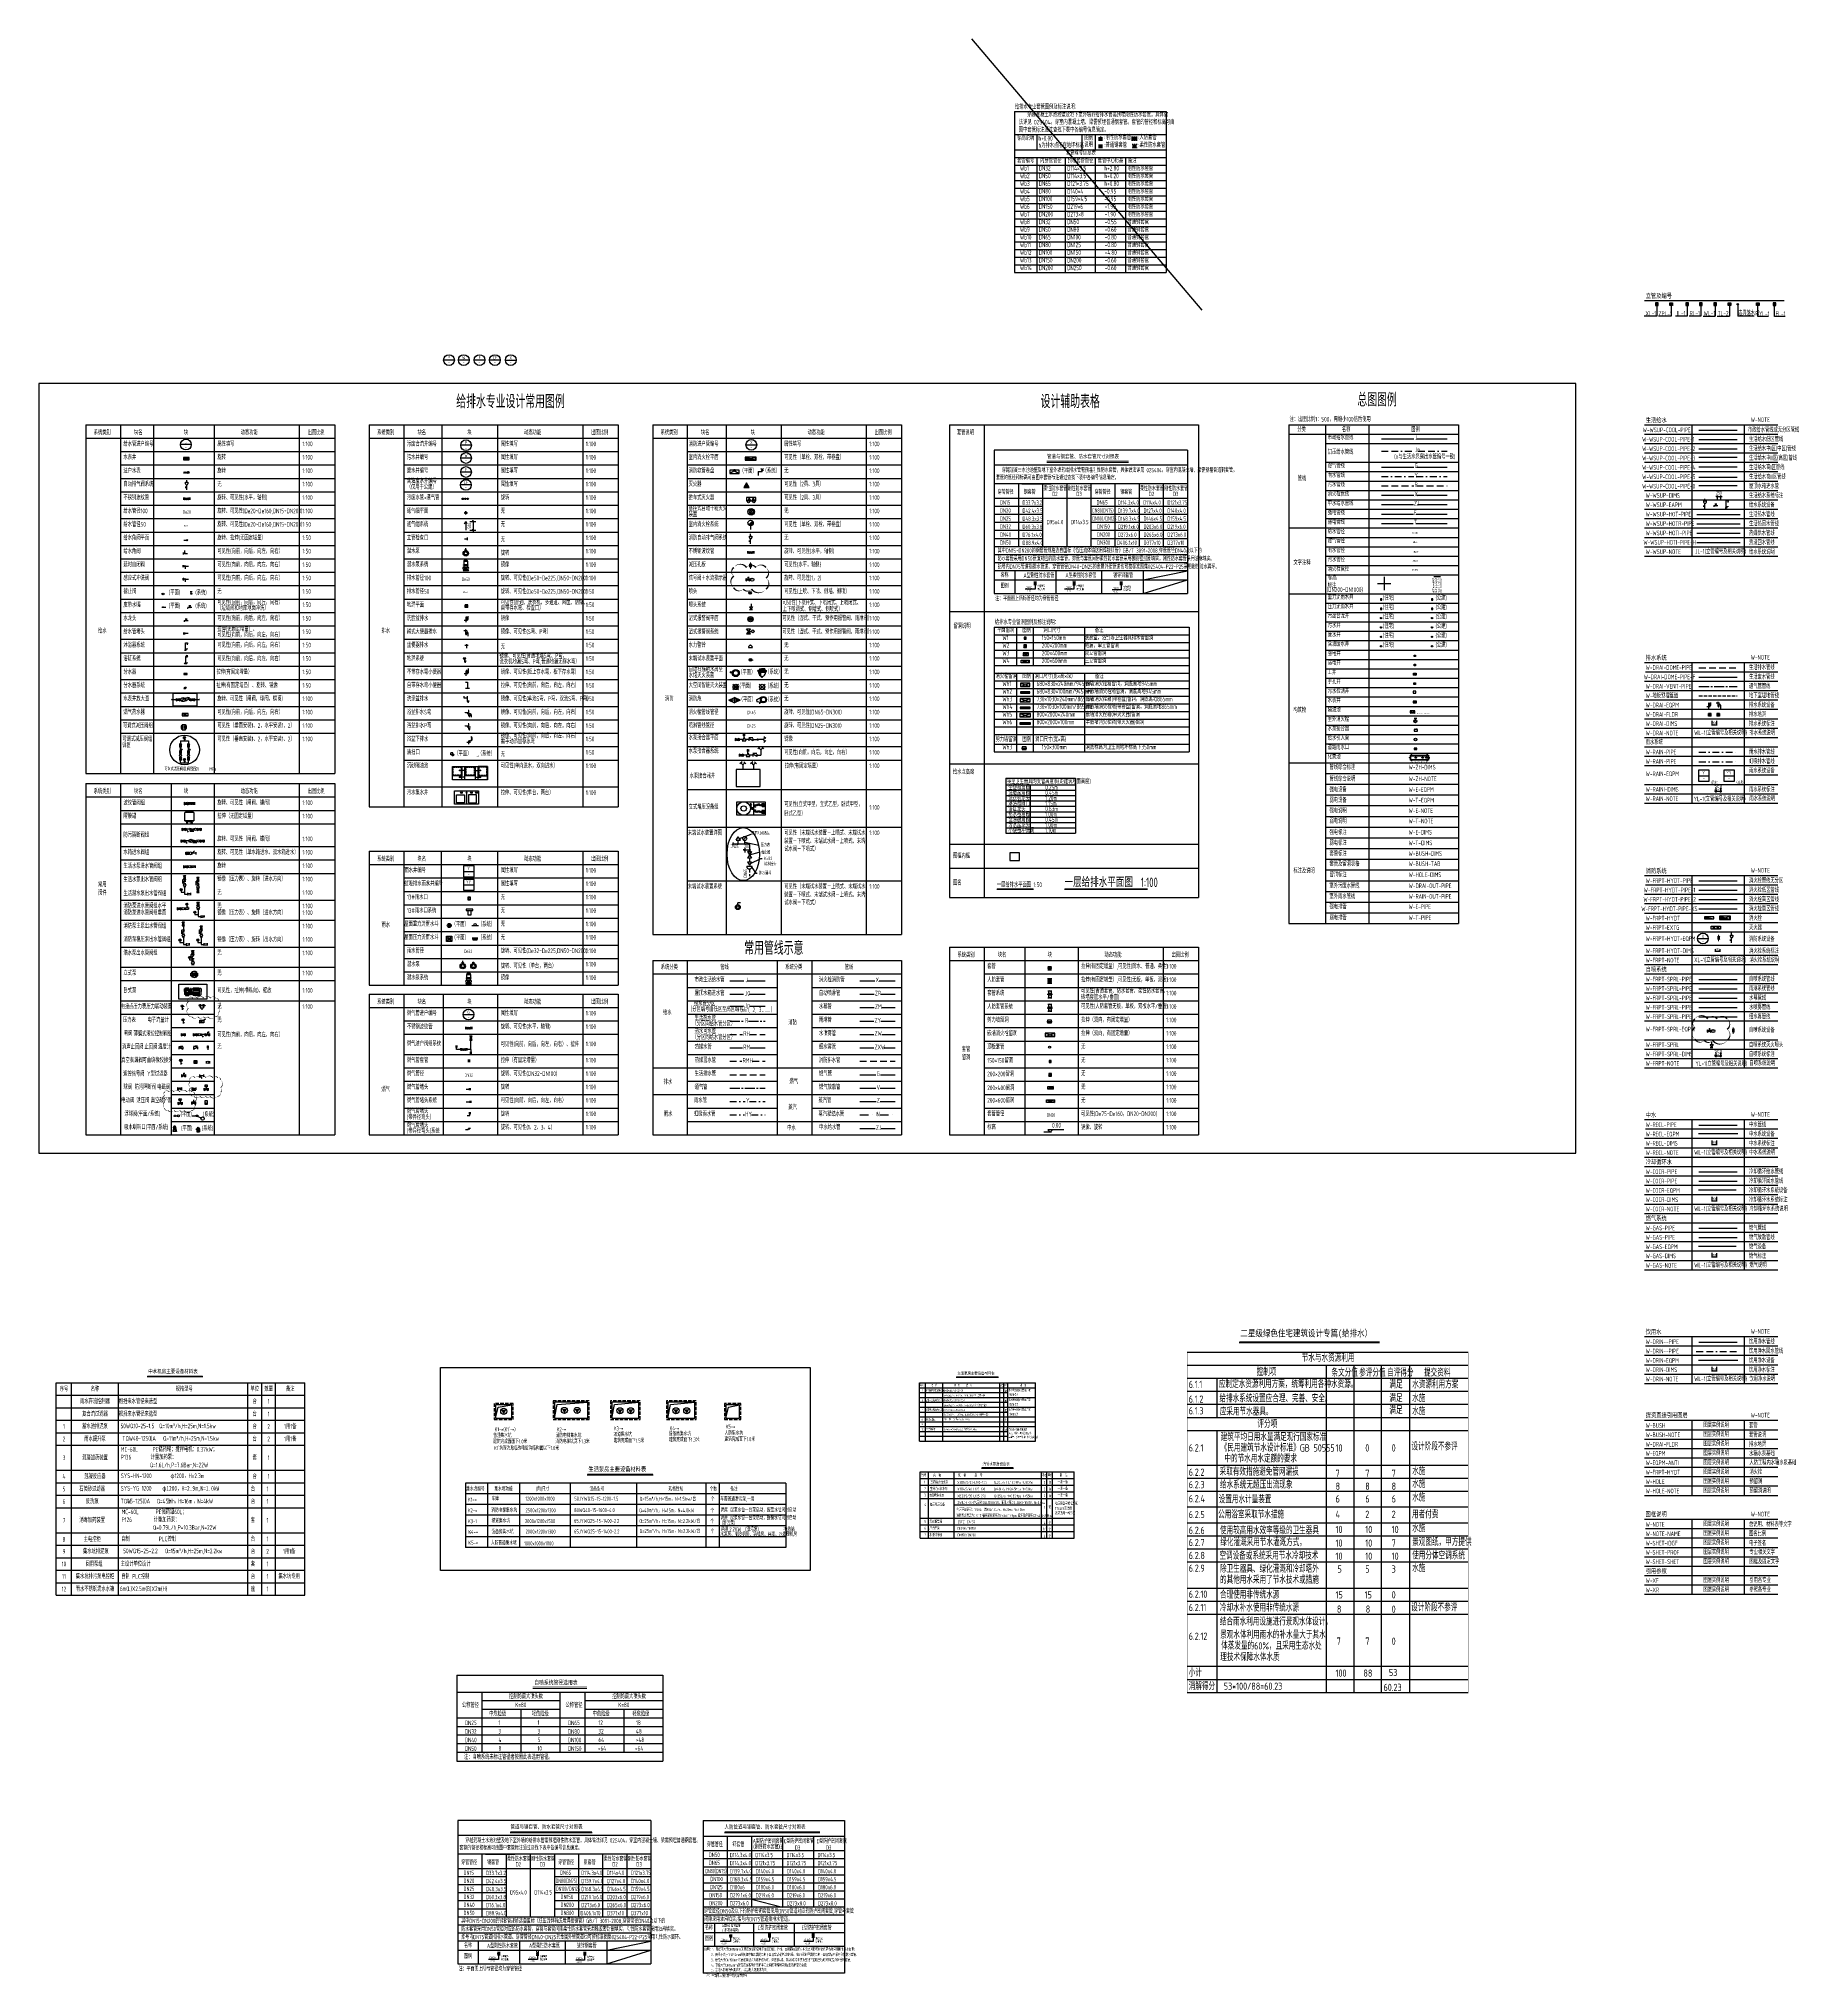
# Model space of a CAD drawing. Header units: millimetres. Extents: x -527844 to 417903, y -219119 to 112527.
# Drawn here: x 287691 to 417903, y -32009 to 112527 of the extents above; entities outside this region: 3.
import ezdxf
from ezdxf.enums import TextEntityAlignment as Align

# ---------------------------------------------------------------- set-up
doc = ezdxf.new("R2010")
doc.units = ezdxf.units.MM
doc.header["$LTSCALE"] = 1000
doc.header["$MEASUREMENT"] = 0
for name, pattern in [('BORDER', [1.75, 0.5, -0.25, 0.5, -0.25, 0, -0.25]), ('CENTER2', [1.125, 0.75, -0.125, 0.125, -0.125]), ('CONTINOUS', [0]), ('DASH', [0.35, 0.25, -0.1]), ('DASHDOT', [1, 0.5, -0.25, 0, -0.25]), ('DASHED', [0.75, 0.5, -0.25]), ('DIVIDE3', [1.579, 0.625, -0.318, 0, -0.318, 0, -0.318])]:
    doc.linetypes.add(name, pattern=pattern)
for name, color, linetype, plot in [('P-Defpoints', 250, 'Continuous', False), ('W-HOLE-DIMS', 120, 'Continuous', False), ('W-POST', 10, 'Continuous', False)]:
    doc.layers.add(name, color=color, linetype=linetype, plot=plot)
for name, color, linetype in [('W-BUSH', 231, 'Continuous'), ('W-BUSH-DIMS', 140, 'Continuous'), ('W-BUSH-NOTE', 231, 'Continuous'), ('W-BUSH-TAB', 150, 'Continuous'), ('W-COCR-DIMS', 141, 'Continuous'), ('W-COCR-EQPM', 140, 'Continuous'), ('W-COCR-NOTE', 140, 'Continuous'), ('W-COCR-PIPE', 1, 'Continuous'), ('W-DRAI-DIMS', 51, 'Continuous'), ('W-DRAI-DOME-PIPE', 4, 'DASHED'), ('W-DRAI-DOME-PIPE-F', 4, 'DASHED'), ('W-DRAI-EQPM', 50, 'Continuous'), ('W-DRAI-FLDR', 50, 'Continuous'), ('W-DRAI-NOTE', 50, 'Continuous'), ('W-DRAI-OUT-PIPE', 4, 'DASHED'), ('W-DRAI-VENT-PIPE', 5, 'CENTER2'), ('W-DRIN-DIMS', 211, 'Continuous'), ('W-DRIN-EQPM', 210, 'Continuous'), ('W-DRIN-NOTE', 210, 'Continuous'), ('W-DRIN-PIPE', 3, 'Continuous'), ('W-DRIR-PIPE', 2, 'BORDER'), ('W-E-DIMS', 200, 'Continuous'), ('W-E-EQPM', 30, 'Continuous'), ('W-E-NOTE', 80, 'Continuous'), ('W-E-PIPE', 4, 'Continuous'), ('W-EQPM', 40, 'Continuous'), ('W-EQPM-ANTI', 40, 'Continuous'), ('W-FRPT-DRAI-PIPE', 4, 'DASHED'), ('W-FRPT-EXTG', 140, 'Continuous'), ('W-FRPT-HYDT', 140, 'Continuous'), ('W-FRPT-HYDT-DIMS', 61, 'Continuous'), ('W-FRPT-HYDT-EQPM', 60, 'Continuous'), ('W-FRPT-HYDT-PIPE', 1, 'Continuous'), ('W-FRPT-HYDT-PIPE-1', 1, 'Continuous'), ('W-FRPT-HYDT-PIPE-2', 1, 'Continuous'), ('W-FRPT-HYDT-PIPE-XS', 1, 'Continuous'), ('W-FRPT-NOTE', 60, 'Continuous'), ('W-FRPT-SPRL', 60, 'Continuous'), ('W-FRPT-SPRL-DIMS', 61, 'Continuous'), ('W-FRPT-SPRL-EQPM', 60, 'Continuous'), ('W-FRPT-SPRL-PIPE', 2, 'Continuous'), ('W-GAS-DIMS', 201, 'Continuous'), ('W-GAS-EQPM', 200, 'Continuous'), ('W-GAS-NOTE', 200, 'Continuous'), ('W-GAS-PIPE', 2, 'Continuous'), ('W-gx-EN-note', 7, 'CONTINOUS'), ('W-gx-ET-note', 7, 'CONTINOUS'), ('W-HOLE', 231, 'Continuous'), ('W-HOLE-NOTE', 231, 'Continuous'), ('W-NOTE', 40, 'Continuous'), ('W-NOTE-NAME', 40, 'Continuous'), ('W-PIPE', 190, 'Continuous'), ('W-RAIN-DIMS', 61, 'Continuous'), ('W-RAIN-EQPM', 60, 'Continuous'), ('W-RAIN-NOTE', 60, 'Continuous'), ('W-RAIN-OUT-PIPE', 6, 'DASHDOT'), ('W-RAIN-PIPE', 6, 'DASHDOT'), ('W-RECL-DIMS', 131, 'Continuous'), ('W-RECL-EQPM', 130, 'Continuous'), ('W-RECL-NOTE', 130, 'Continuous'), ('W-RECL-PIPE', 6, 'Continuous'), ('W-SHET-IDGF', 7, 'Continuous'), ('W-SHET-PROF', 40, 'Continuous'), ('W-SHET-SHET', 7, 'Continuous'), ('W-T-DIMS', 140, 'Continuous'), ('W-T-EQPM', 20, 'Continuous'), ('W-T-NOTE', 130, 'Continuous'), ('W-T-PIPE', 6, 'Continuous'), ('W-WSUP-COOL-PIPE', 3, 'Continuous'), ('W-WSUP-COOL-PIPE-0', 3, 'Continuous'), ('W-WSUP-COOL-PIPE-1', 3, 'Continuous'), ('W-WSUP-COOL-PIPE-2', 3, 'Continuous'), ('W-WSUP-COOL-PIPE-3', 3, 'Continuous'), ('W-WSUP-COOL-PIPE-4', 3, 'Continuous'), ('W-WSUP-COOL-PIPE-5', 3, 'Continuous'), ('W-WSUP-DIMS', 41, 'Continuous'), ('W-WSUP-EQPM', 40, 'Continuous'), ('W-WSUP-HOT-PIPE', 6, 'CENTER2'), ('W-WSUP-HOTI-PIPE', 2, 'Continuous'), ('W-WSUP-HOTI-PIPE-H', 2, 'Continuous'), ('W-WSUP-HOTR-PIPE', 2, 'BORDER'), ('W-WSUP-NOTE', 40, 'Continuous'), ('W-XF', 7, 'Continuous'), ('W-XR', 7, 'Continuous'), ('W-ZH-DIMS', 7, 'Continuous'), ('W-ZH-NOTE', 10, 'Continuous'), ('W-地板预埋管道', 140, 'DASH')]:
    doc.layers.add(name, color=color, linetype=linetype)
doc.styles.add('JZFZ', font='JZFZ_ENG', dxfattribs={"width": 0.7, "bigfont": 'JZFZ_CNB'})
doc.styles.add('PX-DXS-N01~N03_t3$0$PX-N01~N04-DXS$0$PX-N01-DS$0$N01$0$设计说明$0$jzfz', font='jzfz_eng', dxfattribs={"width": 0.65, "bigfont": 'jzfz_cnb'})
doc.styles.get("Standard").update_dxf_attribs({"font": '', "width": 0.8})
doc.styles.add('TH-STYLE1', font='', dxfattribs={"width": 0.8})
doc.styles.add('TH-STYLE3', font='tssdeng.shx', dxfattribs={"width": 0.7, "bigfont": 'tssdchn.shx'})
doc.styles.add('W-text', font='', dxfattribs={"width": 0.8})
doc.styles.get('Standard').set_extended_font_data('NSimSun')
doc.styles.get('TH-STYLE1').set_extended_font_data('STFangsong')
doc.styles.get('W-text').set_extended_font_data('STFangsong')
doc.linetypes.add('F_LINE', pattern='A,2,-0.28,["F",Standard,S=0.15,R=0,X=-0.1,Y=-0.08],-0.16', length=2.44)
doc.linetypes.add('GAS_LINE', pattern='A,2,-0.25,["G",Standard,S=0.15,R=0,X=-0.1,Y=-0.08],-0.15', length=2.4)
doc.linetypes.add('J0_LINE', pattern='A,2,-0.2,["J0",Standard,S=0.15,R=0,X=-0.1,Y=-0.08],-0.2', length=2.4)
doc.linetypes.add('J1_LINE', pattern='A,2,-0.23,["J1",Standard,S=0.15,R=0,X=-0.1,Y=-0.08],-0.21', length=2.44)
doc.linetypes.add('J2_LINE', pattern='A,2,-0.23,["J2",Standard,S=0.15,R=0,X=-0.1,Y=-0.08],-0.21', length=2.44)
doc.linetypes.add('J3_LINE', pattern='A,2,-0.23,["J3",Standard,S=0.15,R=0,X=-0.1,Y=-0.08],-0.21', length=2.44)
doc.linetypes.add('J4_LINE', pattern='A,2,-0.23,["J4",Standard,S=0.15,R=0,X=-0.1,Y=-0.08],-0.21', length=2.44)
doc.linetypes.add('J5_LINE', pattern='A,2,-0.23,["J5",Standard,S=0.15,R=0,X=-0.1,Y=-0.08],-0.21', length=2.44)
doc.linetypes.add('J_LINE', pattern='A,2,-0.2,["J",Standard,S=0.15,R=0,X=-0.1,Y=-0.08],-0.1', length=2.3)
doc.linetypes.add('R_LINE', pattern='A,2,-0.28,["R",Standard,S=0.15,R=0,X=-0.1,Y=-0.08],-0.16', length=2.44)
doc.linetypes.add('RH_LINE', pattern='A,2,-0.22,["RH",Standard,S=0.15,R=0,X=-0.1,Y=-0.08],-0.22', length=2.44)
doc.linetypes.add('RM_LINE', pattern='A,2,-0.22,["RM",Standard,S=0.15,R=0,X=-0.1,Y=-0.08],-0.22', length=2.44)
doc.linetypes.add('RMH_LINE', pattern='A,2,-0.17,["RMH",Standard,S=0.15,R=0,X=-0.1,Y=-0.08],-0.27', length=2.44)
doc.linetypes.add('V_LINE', pattern='A,2,-0.25,["V",Standard,S=0.15,R=0,X=-0.1,Y=-0.08],-0.15', length=2.4)
doc.linetypes.add('X1_LINE', pattern='A,2,-0.23,["X1",Standard,S=0.15,R=0,X=-0.1,Y=-0.08],-0.21', length=2.44)
doc.linetypes.add('X2_LINE', pattern='A,2,-0.23,["X2",Standard,S=0.15,R=0,X=-0.1,Y=-0.08],-0.21', length=2.44)
doc.linetypes.add('X_LINE', pattern='A,2,-0.28,["X",Standard,S=0.15,R=0,X=-0.1,Y=-0.08],-0.16', length=2.44)
doc.linetypes.add('Xh_LINE', pattern='A,2,-0.22,["XH",Standard,S=0.15,R=0,X=-0.1,Y=-0.08],-0.22', length=2.44)
doc.linetypes.add('XJ_LINE', pattern='A,2,-0.22,["XJ",Standard,S=0.15,R=0,X=-0.1,Y=-0.08],-0.22', length=2.44)
doc.linetypes.add('XS_LINE', pattern='A,2,-0.2,["XS",Standard,S=0.15,R=0,X=-0.1,Y=-0.08],-0.2', length=2.4)
doc.linetypes.add('ZJ_LINE', pattern='A,2,-0.2,["ZJ",Standard,S=0.15,R=0,X=-0.1,Y=-0.08],-0.2', length=2.4)
doc.linetypes.add('ZM_LINE', pattern='A,2,-0.2,["ZM",Standard,S=0.15,R=0,X=-0.1,Y=-0.08],-0.2', length=2.4)
doc.linetypes.add('ZP_LINE', pattern='A,2,-0.22,["ZP",Standard,S=0.15,R=0,X=-0.1,Y=-0.08],-0.22', length=2.44)
doc.linetypes.add('ZW_LINE', pattern='A,2,-0.2,["ZW",Standard,S=0.15,R=0,X=-0.1,Y=-0.08],-0.2', length=2.4)
doc.linetypes.add('ZXW_LINE', pattern='A,2,-0.2,["ZXW",Standard,S=0.15,R=0,X=-0.1,Y=-0.08],-0.3', length=2.5)
doc.linetypes.add('ZY_LINE', pattern='A,2,-0.22,["ZY",Standard,S=0.15,R=0,X=-0.1,Y=-0.08],-0.22', length=2.44)
doc.dimstyles.new('TH-DIM100(修改)', dxfattribs={"dimscale": 100, "dimtxt": 3.5, "dimasz": 1, "dimexe": 1, "dimexo": 1, "dimgap": 0.8, "dimtad": 1, "dimdec": 0, "dimdsep": 46, "dimtxsty": 'TH-STYLE3', "dimblk1": 'ARCHTICK', "dimblk2": 'ARCHTICK', "dimsah": 1, "dimcen": -1, "dimclrd": 256, "dimclre": 256, "dimclrt": 256, "dimazin": 0, "dimtfac": 1, "dimtdec": 0, "dimtix": 1, "dimtmove": 2, "dimatfit": 0, "dimldrblk": 'ARCHTICK', "dimfxl": 0, "dimtolj": 1, "dimtzin": 0, "dimlwd": -1, "dimlwe": -1, "dimarcsym": 0})
doc.dimstyles.new('TH-DIM100-W', dxfattribs={"dimscale": 100, "dimtxt": 2.5, "dimasz": 1, "dimexe": 2, "dimexo": 3, "dimgap": 1.5, "dimtad": 1, "dimdec": 0, "dimdsep": 46, "dimtxsty": 'TH-STYLE1', "dimblk1": 'ARCHTICK', "dimblk2": 'ARCHTICK', "dimsah": 1, "dimcen": -1, "dimclrd": 256, "dimclre": 256, "dimclrt": 256, "dimazin": 0, "dimtfac": 1, "dimtdec": 0, "dimtix": 1, "dimtmove": 2, "dimatfit": 0, "dimfxl": 0, "dimtolj": 1, "dimtzin": 0, "dimlwd": -1, "dimlwe": -1, "dimarcsym": 0})
doc.dimstyles.new('TH-DIM50(修改)', dxfattribs={"dimscale": 50, "dimtxt": 3.5, "dimasz": 1, "dimexe": 1, "dimexo": 1, "dimgap": 0.8, "dimtad": 1, "dimdec": 0, "dimdsep": 46, "dimtxsty": 'TH-STYLE3', "dimblk1": 'ARCHTICK', "dimblk2": 'ARCHTICK', "dimsah": 1, "dimcen": -1, "dimclrd": 256, "dimclre": 256, "dimclrt": 256, "dimazin": 0, "dimtfac": 1, "dimtdec": 0, "dimtix": 1, "dimtmove": 2, "dimatfit": 0, "dimldrblk": 'ARCHTICK', "dimfxl": 0, "dimtolj": 1, "dimtzin": 0, "dimlwd": -1, "dimlwe": -1, "dimarcsym": 0})
doc.dimstyles.new('w-DN200', dxfattribs={"dimtxt": 1.2, "dimasz": 0.5, "dimexe": 0.5, "dimexo": 0.5, "dimgap": 0.05, "dimtad": 1, "dimdec": 1, "dimzin": 0, "dimdsep": 46, "dimtxsty": 'W-text', "dimblk": 'ARCHTICK', "dimcen": 0.09, "dimdle": 0.5, "dimse1": 1, "dimse2": 1, "dimsd1": 1, "dimsd2": 1, "dimclrd": 256, "dimclre": 256, "dimclrt": 256, "dimadec": 0, "dimazin": 0, "dimtfac": 1, "dimtdec": 1, "dimtmove": 2, "dimatfit": 2, "dimfxl": 0, "dimtolj": 1, "dimlwd": -1, "dimlwe": -1, "dimarcsym": 0})
doc.dimstyles.new('w-DN300', dxfattribs={"dimtxt": 1.2, "dimasz": 0.5, "dimexe": 0.5, "dimexo": 0.5, "dimgap": 0.05, "dimtad": 1, "dimdec": 1, "dimzin": 0, "dimdsep": 46, "dimtxsty": 'W-text', "dimblk": 'ARCHTICK', "dimcen": 0.09, "dimdle": 0.5, "dimse1": 1, "dimse2": 1, "dimsd1": 1, "dimsd2": 1, "dimclrd": 256, "dimclre": 256, "dimclrt": 256, "dimadec": 0, "dimazin": 0, "dimtfac": 1, "dimtdec": 1, "dimtmove": 2, "dimatfit": 2, "dimfxl": 0, "dimtolj": 1, "dimlwd": -1, "dimlwe": -1, "dimarcsym": 0})
doc.dimstyles.new('w-DN400', dxfattribs={"dimtxt": 1.2, "dimasz": 0.5, "dimexe": 0.5, "dimexo": 0.5, "dimgap": 0.05, "dimtad": 1, "dimdec": 1, "dimzin": 0, "dimdsep": 46, "dimtxsty": 'W-text', "dimblk": 'ARCHTICK', "dimcen": 0.09, "dimdle": 0.5, "dimse1": 1, "dimse2": 1, "dimsd1": 1, "dimsd2": 1, "dimclrd": 256, "dimclre": 256, "dimclrt": 256, "dimadec": 0, "dimazin": 0, "dimtfac": 1, "dimtdec": 1, "dimtmove": 2, "dimatfit": 2, "dimfxl": 0, "dimtolj": 1, "dimlwd": -1, "dimlwe": -1, "dimarcsym": 0})
doc.dimstyles.new('w-DN500', dxfattribs={"dimtxt": 1.2, "dimasz": 0.5, "dimexe": 0.5, "dimexo": 0.5, "dimgap": 0.05, "dimtad": 1, "dimdec": 1, "dimzin": 0, "dimdsep": 46, "dimtxsty": 'W-text', "dimblk": 'ARCHTICK', "dimcen": 0.09, "dimdle": 0.5, "dimse1": 1, "dimse2": 1, "dimsd1": 1, "dimsd2": 1, "dimclrd": 256, "dimclre": 256, "dimclrt": 256, "dimadec": 0, "dimazin": 0, "dimtfac": 1, "dimtdec": 1, "dimtmove": 2, "dimatfit": 2, "dimfxl": 0, "dimtolj": 1, "dimlwd": -1, "dimlwe": -1, "dimarcsym": 0})
doc.dimstyles.new('w-DN600', dxfattribs={"dimtxt": 1.2, "dimasz": 0.5, "dimexe": 0.5, "dimexo": 0.5, "dimgap": 0.05, "dimtad": 1, "dimdec": 1, "dimzin": 0, "dimdsep": 46, "dimtxsty": 'W-text', "dimblk": 'ARCHTICK', "dimcen": 0.09, "dimdle": 0.5, "dimse1": 1, "dimse2": 1, "dimsd1": 1, "dimsd2": 1, "dimclrd": 256, "dimclre": 256, "dimclrt": 256, "dimadec": 0, "dimazin": 0, "dimtfac": 1, "dimtdec": 1, "dimtmove": 2, "dimatfit": 2, "dimfxl": 0, "dimtolj": 1, "dimlwd": -1, "dimlwe": -1, "dimarcsym": 0})
doc.dimstyles.new('w-DN700', dxfattribs={"dimtxt": 1.2, "dimasz": 0.5, "dimexe": 0.5, "dimexo": 0.5, "dimgap": 0.05, "dimtad": 1, "dimdec": 1, "dimzin": 0, "dimdsep": 46, "dimtxsty": 'W-text', "dimblk": 'ARCHTICK', "dimcen": 0.09, "dimdle": 0.5, "dimse1": 1, "dimse2": 1, "dimsd1": 1, "dimsd2": 1, "dimclrd": 256, "dimclre": 256, "dimclrt": 256, "dimadec": 0, "dimazin": 0, "dimtfac": 1, "dimtdec": 1, "dimtmove": 2, "dimatfit": 2, "dimfxl": 0, "dimtolj": 1, "dimlwd": -1, "dimlwe": -1, "dimarcsym": 0})
doc.dimstyles.new('w-DN800', dxfattribs={"dimtxt": 1.2, "dimasz": 0.5, "dimexe": 0.5, "dimexo": 0.5, "dimgap": 0.05, "dimtad": 1, "dimdec": 1, "dimzin": 0, "dimdsep": 46, "dimtxsty": 'W-text', "dimblk": 'ARCHTICK', "dimcen": 0.09, "dimdle": 0.5, "dimse1": 1, "dimse2": 1, "dimsd1": 1, "dimsd2": 1, "dimclrd": 256, "dimclre": 256, "dimclrt": 256, "dimadec": 0, "dimazin": 0, "dimtfac": 1, "dimtdec": 1, "dimtmove": 2, "dimatfit": 2, "dimfxl": 0, "dimtolj": 1, "dimlwd": -1, "dimlwe": -1, "dimarcsym": 0})
pattern_1 = [(225, (385320.485, -22544.052), (13.25825215, -13.25825215), [])]
pattern_2 = [(315, (-384620.485, -22544.052), (-13.25825215, -13.25825215), [])]

# ---------------------------------------------------------------- blocks, each defined once
blk = doc.blocks.new('*U194')
blk.add_hatch(color=256).paths.add_polyline_path([(-410, 85), (-410, -85), (0, 0)])
for p in [(-410, 85), (-410, -85)]:
    blk.add_line(p, (0, 0))
blk.add_lwpolyline([(0, -85), (0, 85), (-410, 85), (-410, -85)], close=True)
blk = doc.blocks.new('*U195')
at = {"layer": 'W-WSUP-EQPM'}
h = blk.add_hatch(color=256, dxfattribs=at)
h.paths.add_polyline_path([(106, 14, 0.5661904), (60, 14), (83, 0)])
h.paths.add_polyline_path([(60, 14, 0.135933), (57, 0, 0.135933), (60, -14), (83, 0)])
h.paths.add_polyline_path([(60, -14, 0.5661904), (106, -14), (83, 0)])
h.paths.add_polyline_path([(106, -14, 0.135933), (110, 0, 0.135933), (106, 14), (83, 0)])
at = {"layer": 'W-WSUP-COOL-PIPE'}
blk.add_line((167, 0), (250, 0), dxfattribs=at)
at = {"layer": 'W-WSUP-EQPM'}
for p, q in [((0, 50), (0, -50)), ((0, 50), (167, -50)), ((0, -50), (167, 50)), ((167, 50), (167, -50)), ((378, 53), (272, -53)), ((378, 53), (323, 20))]:
    blk.add_line(p, q, dxfattribs=at)
for centre, radius in [((83, 0), 26.7), ((325, 0), 75)]:
    blk.add_circle(centre, radius, dxfattribs=at)
blk = doc.blocks.new('自动排气阀系统')
at = {"layer": 'W-WSUP-COOL-PIPE'}
for p, q in [((0, 563), (0, 732)), ((0, 0), (0, 373))]:
    blk.add_line(p, q, dxfattribs=at)
at = {"layer": 'W-WSUP-EQPM'}
for p, q in [((-100, 237), (-100, 137)), ((0, 187), (-100, 187)), ((-92, 456), (-92, 563)), ((-92, 563), (92, 563)), ((92, 563), (92, 456))]:
    blk.add_line(p, q, dxfattribs=at)
at = {"layer": 'W-WSUP-EQPM', "const_width": 33.8}
blk.add_lwpolyline([(-12, 175, -1), (12, 199, -1)], format="xyb", close=True, dxfattribs=at)
at = {"layer": 'W-WSUP-EQPM'}
blk.add_arc((0, 466), 92.5, 186.0401, 353.9599, dxfattribs=at)
blk = doc.blocks.new('*U180')
for p, q in [((0, 90), (0, -90)), ((35, 90), (35, -90)), ((60, -90), (110, 90)), ((110, 90), (160, -90)), ((160, -90), (210, 90)), ((210, 90), (260, -90)), ((260, -90), (310, 90)), ((310, 90), (360, -90)), ((360, -90), (410, 90)), ((410, 90), (435, 0)), ((435, 90), (435, -90)), ((470, 90), (470, -90)), ((35, 0), (60, -90))]:
    blk.add_line(p, q)
blk = doc.blocks.new('*U292')
at = {"layer": 'W-WSUP-DIMS', "style": 'TH-STYLE3', "width": 0.7}
blk.add_text('De20', height=250, dxfattribs=at).set_placement((41, 23))
blk = doc.blocks.new('*U293')
at = {"layer": 'W-WSUP-DIMS', "style": 'TH-STYLE3', "width": 0.7}
blk.add_text('De20', height=125, dxfattribs=at).set_placement((41, 23))
blk = doc.blocks.new('*U196')
at = {"layer": 'W-WSUP-COOL-PIPE'}
blk.add_line((0, 0), (250, 0), dxfattribs=at)
at = {"layer": 'W-WSUP-EQPM'}
for p, q in [((303, -53), (197, 53)), ((303, 53), (197, -53))]:
    blk.add_line(p, q, dxfattribs=at)
blk = doc.blocks.new('*U255')
at = {"layer": 'W-WSUP-EQPM'}
h = blk.add_hatch(color=256, dxfattribs=at)
h.paths.add_polyline_path([(-160, 0, -0.1989124), (-172, -28), (-200, 0), (-200, 40, -0.4142136)])
h.paths.add_polyline_path([(-200, 0), (-228, 28, -0.1989124), (-200, 40)])
h.paths.add_polyline_path([(-172, -28, -0.6681786), (-240, 0, -0.1989124), (-228, 28), (-200, 0)])
at = {"layer": 'W-WSUP-COOL-PIPE'}
for q in [(-200, 200), (0, 0)]:
    blk.add_line((-200, 0), q, dxfattribs=at)
at = {"layer": 'W-WSUP-EQPM'}
for p, q in [((-300, -75), (-300, 75)), ((-200, 0), (-300, 0))]:
    blk.add_line(p, q, dxfattribs=at)
blk.add_circle((-200, 0), 40, dxfattribs=at)
blk = doc.blocks.new('*U225')
at = {"layer": 'W-WSUP-EQPM'}
h = blk.add_hatch(color=256, dxfattribs=at)
h.paths.add_polyline_path([(-210, 0, -0.1989124), (-222, -28), (-250, 0), (-250, 40, -0.4142136)])
h.paths.add_polyline_path([(-250, 0), (-278, 28, -0.1989124), (-250, 40)])
h.paths.add_polyline_path([(-222, -28, -0.6681786), (-290, 0, -0.1989124), (-278, 28), (-250, 0)])
at = {"layer": 'W-WSUP-COOL-PIPE'}
for q in [(-250, -200), (0, 0)]:
    blk.add_line((-250, 0), q, dxfattribs=at)
at = {"layer": 'W-WSUP-EQPM'}
for p, q in [((-400, -75), (-400, 75)), ((-350, -75), (-350, 75)), ((-250, 0), (-350, 0))]:
    blk.add_line(p, q, dxfattribs=at)
blk.add_circle((-250, 0), 40, dxfattribs=at)
blk = doc.blocks.new('*U187')
at = {"layer": 'W-WSUP-COOL-PIPE'}
blk.add_line((0, 0), (-250, 0), dxfattribs=at)
at = {"layer": 'W-WSUP-EQPM'}
for p, q in [((-325, -75), (-325, 75)), ((-250, -75), (-250, 75))]:
    blk.add_line(p, q, dxfattribs=at)
blk = doc.blocks.new('*U188')
at = {"layer": 'W-WSUP-EQPM'}
for p, q in [((0, 0), (100, 0)), ((50, 0), (156, 106)), ((78, 53), (78, 553)), ((78, 553), (228, 553)), ((78, 53), (103, 53)), ((100, 25), (100, -25)), ((106, 106), (206, 106)), ((228, 478), (191, 443)), ((191, 443), (266, 443)), ((206, 131), (206, 81)), ((228, 553), (228, 553)), ((228, 553), (228, 553)), ((228, 553), (228, 478)), ((228, 478), (266, 443))]:
    blk.add_line(p, q, dxfattribs=at)
blk = doc.blocks.new('*U189')
at = {"layer": 'W-WSUP-EQPM'}
for p, q in [((0, 0), (71, 71)), ((35, 35), (185, 35)), ((71, 96), (71, 46)), ((110, 535), (216, 641)), ((110, 36), (110, 535)), ((110, 35), (181, 106)), ((150, 0), (221, 71)), ((216, 566), (179, 531)), ((179, 531), (254, 531)), ((181, 106), (181, 56)), ((216, 641), (216, 641)), ((216, 641), (216, 641)), ((216, 641), (216, 566)), ((216, 566), (254, 531)), ((221, 96), (221, 46))]:
    blk.add_line(p, q, dxfattribs=at)
blk = doc.blocks.new('*U190')
at = {"layer": 'W-WSUP-EQPM'}
blk.add_lwpolyline([(0, -80), (240, -80), (240, 0), (0, 0)], close=True, dxfattribs=at)
for centre in [(40, -40), (120, -40), (120, -40), (200, -40)]:
    blk.add_circle(centre, 25, dxfattribs=at)
blk = doc.blocks.new('*U191')
at = {"layer": 'W-WSUP-EQPM'}
for p, q in [((57, 57), (0, 0)), ((0, 0), (145, 0)), ((57, 57), (86, 57)), ((106, 77), (86, 57)), ((135, 77), (106, 77)), ((115, 57), (135, 77)), ((115, 57), (144, 57)), ((164, 77), (144, 57)), ((164, 77), (144, 57)), ((145, 0), (202, 57)), ((193, 77), (164, 77)), ((193, 77), (164, 77)), ((173, 57), (193, 77)), ((173, 57), (193, 77)), ((173, 57), (202, 57)), ((173, 57), (202, 57))]:
    blk.add_line(p, q, dxfattribs=at)
blk = doc.blocks.new('止回阀')
for p, q in [((0, 126), (300, 126)), ((0, 90), (0, -90)), ((0, -90), (300, 90)), ((300, 126), (150, 150)), ((300, 90), (300, -90))]:
    blk.add_line(p, q)
blk = doc.blocks.new('闸阀')
for p, q in [((0, 90), (0, -90)), ((0, 90), (300, -90)), ((0, -90), (300, 90)), ((150, 90), (150, -90)), ((300, 90), (300, -90))]:
    blk.add_line(p, q)
blk = doc.blocks.new('*U192')
blk.add_lwpolyline([(0, -450), (1800, -450), (1800, 450), (0, 450)], close=True)
at = {"layer": 'W-WSUP-COOL-PIPE'}
for p, q in [((-116, 0), (233, 0)), ((533, 0), (595, 0)), ((895, 0), (945, 0)), ((1245, 0), (1307, 0)), ((1607, 0), (1978, 0))]:
    blk.add_line(p, q, dxfattribs=at)
at = {"layer": 'W-WSUP-EQPM'}
for q in [(639, -106), (741, 41)]:
    blk.add_line((851, 106), q, dxfattribs=at)
blk.add_circle((745, 0), 150, dxfattribs=at)
for name, p in [('闸阀', (233, 0)), ('止回阀', (945, 0)), ('闸阀', (1307, 0))]:
    blk.add_blockref(name, p, dxfattribs=at)
at = {"layer": 'W-NOTE', "style": 'TH-STYLE1', "width": 0.8}
for p in [(-235, 108), (1858, 99)]:
    blk.add_text('~', height=250, rotation=270, dxfattribs=at).set_placement(p)
blk = doc.blocks.new('*U193')
at = {"layer": 'W-DRAI-EQPM'}
for p, q in [((-42, 42), (42, -42)), ((-42, -42), (42, 42))]:
    blk.add_line(p, q, dxfattribs=at)
for centre in [(-180, 0), (0, 0), (180, 0)]:
    blk.add_circle(centre, 60, dxfattribs=at)
at = {"layer": 'W-DRAI-VENT-PIPE'}
for p, q in [((-60, 0), (-120, 0)), ((120, 0), (60, 0))]:
    blk.add_line(p, q, dxfattribs=at)
blk = doc.blocks.new('*U358')
for p, q in [((-46, 20), (-75, -4)), ((-46, 20), (-12, 48)), ((38, 32), (-38, -32)), ((17, 73), (-12, 48)), ((57, 48), (38, 32)), ((75, 4), (46, -20)), ((-38, -32), (-57, -48)), ((12, -48), (-17, -73)), ((12, -48), (46, -20))]:
    blk.add_line(p, q)
blk.add_circle((0, 0), 75)
at = {"layer": 'Defpoints'}
for p, q in [((100, 100), (-100, 100)), ((-100, -100), (-100, 100)), ((100, -100), (100, 100)), ((100, -100), (-100, -100))]:
    blk.add_line(p, q, dxfattribs=at)
blk = doc.blocks.new('_ArchTick')
at = {"const_width": 0.5}
blk.add_lwpolyline([(-0.7, -0.7), (0.7, 0.7)], dxfattribs=at)
blk = doc.blocks.new('*D297')
at = {"layer": 'Defpoints', "color": 0, "transparency": 16777216}
for p in [(0, 0), (0, -650), (534, -650)]:
    blk.add_point(p, dxfattribs=at)
at = {"layer": 'W-DRAI-DIMS', "transparency": 16777216}
for p, q in [((534, 0), (534, 100)), ((300, 0), (734, 0)), ((300, -650), (734, -650)), ((534, 0), (534, -650)), ((534, -650), (534, -750))]:
    blk.add_line(p, q, dxfattribs=at)
at = {"layer": 'W-DRAI-DIMS', "transparency": 16777216, "xscale": 100, "yscale": 100, "zscale": 100}
for p, rotation in [((534, 0), 270), ((534, -650), 90)]:
    blk.add_blockref('_ArchTick', p, dxfattribs=dict(at, rotation=rotation))
at = {"layer": 'W-DRAI-DIMS', "transparency": 16777216, "insert": (259, -325), "char_height": 250, "attachment_point": 5, "rotation": 90, "style": 'TH-STYLE3'}
blk.add_mtext('\\A1;500', dxfattribs=at)
blk = doc.blocks.new('通气帽平面')
for p, q in [((-125, 0), (125, 0)), ((0, -125), (0, 125))]:
    blk.add_line(p, q)
blk.add_circle((0, 0), 75)
blk = doc.blocks.new('立管检查口')
for p, q in [((0, 0), (200, 0)), ((200, 100), (200, -100)), ((200, 0), (200, 0))]:
    blk.add_line(p, q)
blk = doc.blocks.new('*U296')
at = {"layer": 'W-DRAI-DIMS', "style": 'TH-STYLE3', "width": 0.7}
blk.add_text('De50', height=125, dxfattribs=at).set_placement((39, 25))
blk = doc.blocks.new('*U295')
at = {"layer": 'W-DRAI-DIMS', "style": 'TH-STYLE3', "width": 0.7}
blk.add_text('De50', height=250, dxfattribs=at).set_placement((39, 25))
blk = doc.blocks.new('*U265')
at = {"layer": 'W-DRAI-DOME-PIPE'}
for p, q in [((-90, 95), (-90, -80)), ((0, -80), (0, 0))]:
    blk.add_line(p, q, dxfattribs=at)
blk.add_arc((-45, -80), 45, 180, 0, dxfattribs=at)
at = {"layer": 'W-DRAI-EQPM'}
blk.add_line((-190, 195), (10, 195), dxfattribs=at)
blk.add_arc((-90, 195), 100, 180, 0, dxfattribs=at)
blk = doc.blocks.new('*U183')
at = {"layer": 'W-DRAI-DOME-PIPE'}
for p, q in [((0, 350), (0, 0)), ((90, 250), (90, 350)), ((180, 250), (180, 450))]:
    blk.add_line(p, q, dxfattribs=at)
for centre, start, end in [((45, 350), 0, 180), ((135, 250), 180, 0)]:
    blk.add_arc(centre, 45, start, end, dxfattribs=at)
at = {"layer": 'W-DRAI-EQPM'}
blk.add_line((-125, 150), (125, 150), dxfattribs=at)
blk = doc.blocks.new('坐便器排水')
at = {"layer": 'W-DRAI-DOME-PIPE'}
blk.add_line((0, 320), (0, 0), dxfattribs=at)
at = {"layer": 'W-DRAI-EQPM'}
blk.add_line((125, 220), (-125, 220), dxfattribs=at)
blk = doc.blocks.new('*U184')
at = {"layer": 'W-DRAI-DOME-PIPE'}
for p, q in [((0, 350), (0, 0)), ((90, 250), (90, 350)), ((180, 250), (180, 550))]:
    blk.add_line(p, q, dxfattribs=at)
for centre, start, end in [((45, 350), 0, 180), ((135, 250), 180, 0)]:
    blk.add_arc(centre, 45, start, end, dxfattribs=at)
at = {"layer": 'W-DRAI-EQPM'}
blk.add_line((125, 150), (-125, 150), dxfattribs=at)
blk = doc.blocks.new('清扫口系统')
at = {"const_width": 13}
for points in [[(0, 0), (97.5, 0)], [(97.5, 58.5), (97.5, -58.5)]]:
    blk.add_lwpolyline(points, dxfattribs=at)
blk = doc.blocks.new('*U254')
at = {"layer": 'W-DRAI-DOME-PIPE'}
for p, q in [((-430, 370), (-430, 520)), ((-180, 370), (-430, 370)), ((-180, 120), (-180, 520)), ((-90, 120), (-90, 200))]:
    blk.add_line(p, q, dxfattribs=at)
blk.add_arc((-135, 120), 45, 180, 0, dxfattribs=at)
blk = doc.blocks.new('*U185')
at = {"layer": 'W-DRAI-DOME-PIPE'}
for p, q in [((-340, 95), (-340, 145)), ((-90, 95), (-340, 95)), ((-90, 270), (-140, 270)), ((-90, -130), (-90, 270)), ((-90, 270), (-90, 270)), ((0, -130), (0, -50)), ((90, -50), (90, -230))]:
    blk.add_line(p, q, dxfattribs=at)
for centre, start, end in [((-45, -130), 180, 0), ((45, -50), 0, 180)]:
    blk.add_arc(centre, 45, start, end, dxfattribs=at)
at = {"layer": 'W-DRAI-EQPM'}
blk.add_line((-215, 45), (35, 45), dxfattribs=at)
blk = doc.blocks.new('*U203')
at = {"layer": 'W-DRAI-DOME-PIPE'}
for p, q in [((191848, -125041), (191848, -125361)), ((191938, -125361), (191938, -125281)), ((192028, -125281), (192028, -125531))]:
    blk.add_line(p, q, dxfattribs=at)
for centre, start, end in [((191893, -125361), 180, 0), ((191983, -125281), 0, 180)]:
    blk.add_arc(centre, 45, start, end, dxfattribs=at)
at = {"layer": 'W-DRAI-EQPM'}
blk.add_line((191973, -125141), (191723, -125141), dxfattribs=at)
blk = doc.blocks.new('*U204')
at = {"layer": 'W-DRAI-DOME-PIPE'}
for p, q in [((-150, 601), (0, 601)), ((0, 601), (0, 0))]:
    blk.add_line(p, q, dxfattribs=at)
at = {"layer": 'W-DRAI-EQPM'}
blk.add_line((-150, 150), (150, 150), dxfattribs=at)
blk = doc.blocks.new('*U205')
at = {"layer": 'W-DRAI-DOME-PIPE'}
for p, q in [((-340, 95), (-340, 145)), ((-90, 95), (-340, 95)), ((-90, 270), (-140, 270)), ((-90, -130), (-90, 270)), ((-90, 270), (-90, 270)), ((0, -130), (0, -50))]:
    blk.add_line(p, q, dxfattribs=at)
blk.add_arc((-45, -130), 45, 180, 0, dxfattribs=at)
at = {"layer": 'W-DRAI-EQPM'}
blk.add_line((-215, 45), (35, 45), dxfattribs=at)
blk = doc.blocks.new('*U206')
for p, q in [((-173, -350), (0, -50)), ((173, -350), (-173, -350)), ((0, -50), (173, -350))]:
    blk.add_line(p, q)
for centre, radius in [((0, 0), 50), ((0, -250), 200)]:
    blk.add_circle(centre, radius)
at = {"layer": 'Defpoints'}
blk.add_line((0, 0), (0, 150), dxfattribs=at)
blk = doc.blocks.new('*U177')
at = {"layer": 'W-FRPT-HYDT'}
blk.add_hatch(color=256, dxfattribs=at).paths.add_polyline_path([(-141, 359, 0.6681786), (200, 500, 0.1989124), (141, 641)])
blk.add_line((141, 641), (-141, 359), dxfattribs=at)
blk.add_line((141, 641), (-141, 359), dxfattribs=at)
blk.add_line((141, 641), (-141, 359), dxfattribs=at)
blk.add_line((141, 641), (-141, 359), dxfattribs=at)
blk.add_line((141, 641), (-141, 359), dxfattribs=at)
blk.add_circle((0, 500), 200, dxfattribs=at)
at = {"layer": 'W-FRPT-HYDT-PIPE'}
blk.add_line((0, 300), (0, 0), dxfattribs=at)
blk = doc.blocks.new('减压孔板')
at = {"linetype": 'Continuous', "lineweight": 0}
for p, q in [((-68, 129), (-68, -129)), ((-68, 129), (-68, -129)), ((0, 223), (0, 93)), ((0, 223), (0, 93)), ((68, 129), (68, -129)), ((68, 129), (68, -129)), ((0, -251), (0, -122)), ((0, -251), (0, -122))]:
    blk.add_line(p, q, dxfattribs=at)
at = {"layer": 'P-Defpoints'}
for p, q in [((-68, 129), (68, -129)), ((68, 129), (-68, -129))]:
    blk.add_line(p, q, dxfattribs=at)
blk = doc.blocks.new('*U178')
for points in [[(-100, 0, 1), (100, 0, 1)], [(0, 100), (0, -100, 0.4142136), (100, 0, 0.4142136)]]:
    blk.add_hatch(color=256).paths.add_polyline_path(points)
h = blk.add_hatch(color=256)
h.paths.add_polyline_path([(0, 100), (0, 0), (100, 0, 0.4142136)])
h.paths.add_polyline_path([(0, -100), (0, 0), (-100, 0, 0.4142136)])
blk.add_line((0, 100), (0, -100))
for radius in [200, 100]:
    blk.add_circle((0, 0), radius)
blk = doc.blocks.new('湿式报警阀系统')
at = {"ltscale": 0.7}
for p, q in [((150, 0), (-150, 380)), ((150, 380), (-150, 0)), ((-150, 380), (150, 380)), ((-150, 0), (150, 0)), ((0, 190), (225, 190))]:
    blk.add_line(p, q, dxfattribs=at)
blk.add_circle((325, 190), 100, dxfattribs=at)
blk.add_solid([(0, 190), (-150, 0), (150, 0)], dxfattribs=at)
blk = doc.blocks.new('消防自动排气阀系统')
at = {"layer": 'W-FRPT-HYDT-EQPM'}
for p, q in [((-100, 237), (-100, 137)), ((0, 187), (-100, 187)), ((-92, 456), (-92, 563)), ((-92, 563), (92, 563)), ((92, 563), (92, 456))]:
    blk.add_line(p, q, dxfattribs=at)
at = {"layer": 'W-FRPT-HYDT-EQPM', "const_width": 33.8}
blk.add_lwpolyline([(-12, 175, -1), (12, 199, -1)], format="xyb", close=True, dxfattribs=at)
at = {"layer": 'W-FRPT-HYDT-EQPM'}
blk.add_arc((0, 466), 92.5, 186.0401, 353.9599, dxfattribs=at)
at = {"layer": 'W-FRPT-HYDT-PIPE'}
for p, q in [((0, 563), (0, 732)), ((0, 0), (0, 373))]:
    blk.add_line(p, q, dxfattribs=at)
blk = doc.blocks.new('*U179')
for p, q in [((71, 71), (-71, -71)), ((71, -71), (-71, 71))]:
    blk.add_line(p, q)
blk.add_circle((0, 0), 100)
blk = doc.blocks.new('*U181')
at = {"layer": 'W-FRPT-SPRL-EQPM', "ltscale": 0.5}
blk.add_line((0, 0), (0, -222), dxfattribs=at)
at = {"layer": 'W-FRPT-SPRL-EQPM', "linetype": 'Continuous'}
for p, q in [((-120, -222), (0, -422)), ((-120, -222), (120, -222)), ((120, -222), (0, -422))]:
    blk.add_line(p, q, dxfattribs=at)
at = {"layer": 'W-FRPT-SPRL-EQPM'}
blk.add_line((-100, -422), (100, -422), dxfattribs=at)
blk = doc.blocks.new('*U182')
for p, q in [((438, 581), (279, 422)), ((500, 360), (359, 501)), ((500, 360), (641, 501)), ((562, 581), (721, 422)), ((1238, 581), (1079, 422)), ((1300, 360), (1159, 501)), ((1300, 360), (1441, 501)), ((1362, 581), (1521, 422))]:
    blk.add_line(p, q)
blk.add_lwpolyline([(0, -1250), (1800, -1250), (1800, 0), (0, 0)], close=True)
at = {"layer": 'W-FRPT-HYDT-PIPE'}
for p, q in [((500, 360), (500, 0)), ((1300, 360), (1300, 0))]:
    blk.add_line(p, q, dxfattribs=at)
blk = doc.blocks.new('*U207')
for p, q in [((-752, 0), (-1020, 0)), ((-300, 0), (-568, 0)), ((0, 0), (294, 0)), ((754, 0), (344, 0))]:
    blk.add_line(p, q)
at = {"layer": 'W-FRPT-HYDT-EQPM'}
for p, q in [((-1320, 90), (-1320, -90)), ((-1020, 90), (-1320, -90)), ((-1020, -90), (-1320, 90)), ((-1170, 90), (-1170, -90)), ((-1020, 90), (-1020, -90)), ((-660, 159), (-804, -90)), ((-570, 375), (-750, 375)), ((-570, 303), (-750, 303)), ((-660, 159), (-660, 459)), ((-660, 159), (-516, -90)), ((-300, 126), (-150, 150)), ((0, 126), (-300, 126)), ((-300, 90), (-300, -90)), ((0, -90), (-300, 90)), ((0, 90), (0, -90)), ((754, 0), (896, 141)), ((966, 71), (825, 212)), ((-804, -90), (-516, -90)), ((754, 0), (896, -141)), ((966, -71), (825, -212))]:
    blk.add_line(p, q, dxfattribs=at)
blk.add_circle((344, 0), 50, dxfattribs=at)
blk = doc.blocks.new('*U208')
for p, q in [((568, 0), (300, 0)), ((1020, 0), (752, 0)), ((1320, 0), (1614, 0)), ((1614, 410), (1614, 0))]:
    blk.add_line(p, q)
at = {"layer": 'W-FRPT-HYDT-EQPM'}
for p, q in [((0, 90), (0, -90)), ((300, 90), (0, -90)), ((300, -90), (0, 90)), ((150, 90), (150, -90)), ((300, 90), (300, -90)), ((660, 159), (516, -90)), ((750, 375), (570, 375)), ((750, 303), (570, 303)), ((660, 159), (660, 459)), ((660, 159), (804, -90)), ((1020, 126), (1170, 150)), ((1320, 126), (1020, 126)), ((1020, 90), (1020, -90)), ((1320, -90), (1020, 90)), ((1320, 90), (1320, -90)), ((1544, 622), (1402, 481)), ((1614, 410), (1473, 551)), ((1614, 410), (1756, 551)), ((1685, 622), (1826, 481)), ((516, -90), (804, -90))]:
    blk.add_line(p, q, dxfattribs=at)
blk = doc.blocks.new('水流指示器')
blk.add_wipeout([(-120, 36), (120, 36), (120, -36), (-120, -36)])
at = {"linetype": 'Continuous', "const_width": 10}
for points in [[(-17, 69), (-17, -53)], [(-17, -53), (45, -53)]]:
    blk.add_lwpolyline(points, dxfattribs=at)
at = {"linetype": 'Continuous'}
blk.add_circle((0, 0), 120, dxfattribs=at)
blk = doc.blocks.new('遥控信号阀')
for p, q in [((0, 90), (0, -90)), ((0, 90), (300, -90)), ((0, -90), (300, 90)), ((150, 180), (150, 0)), ((150, 180), (246, 180)), ((300, 90), (300, -90))]:
    blk.add_line(p, q)
blk = doc.blocks.new('*U244')
at = {"layer": 'W-FRPT-HYDT-EQPM'}
blk.add_blockref('水流指示器', (58352, -11322), dxfattribs=at)
at = {"layer": 'Defpoints'}
blk.add_lwpolyline([(56982, -10422, 0, 120, -0.5205671), (57933, -10422, 0, 120, -0.5205671), (58622, -10422, 0, 120, -0.5205671), (59369, -10422, 0, 120, -0.5205671), (59382, -11199, 0, 120, -0.5205671), (59382, -12020, 0, 120, -0.5205671), (58298, -12022, 0, 120, -0.5205671), (57688, -12022, 0, 120, -0.5205671), (56982, -11929, 0, 120, -0.5205671), (56982, -11059, 0, 120, -0.5205671)], format="xyseb", close=True, dxfattribs=at)
at = {"layer": 'W-FRPT-SPRL-PIPE'}
blk.add_line((58182, -11322), (58232, -11322), dxfattribs=at)
at = {"layer": 'W-FRPT-HYDT-EQPM'}
blk.add_blockref('遥控信号阀', (57882, -11322), dxfattribs=at)
blk = doc.blocks.new('水力警铃')
blk.add_line((-147, 0), (147, 0))
at = {"const_width": 10}
for points in [[(-203, 54), (-4, 252), (192, 56)], [(-155, 102), (-190, 137)], [(-4, 252), (-4, 302)], [(153, 103), (189, 138)]]:
    blk.add_lwpolyline(points, dxfattribs=at)
blk.add_arc((0, 0), 147, 0, 180)
blk = doc.blocks.new('*U302')
at = {"layer": 'W-FRPT-HYDT-DIMS', "style": 'TH-STYLE3', "width": 0.7}
blk.add_text('DN65', height=250, dxfattribs=at).set_placement((6, 16))
blk = doc.blocks.new('*U301')
at = {"layer": 'W-FRPT-SPRL-DIMS', "style": 'TH-STYLE3', "width": 0.7}
blk.add_text('DN25', height=250, dxfattribs=at).set_placement((12, 22))
blk = doc.blocks.new('13#雨水口')
blk.add_lwpolyline([(-100, -200), (100, -200), (100, 0), (-100, 0)], close=True)
for centre in [(-50, -50), (-50, -150), (50, -50), (50, -150)]:
    blk.add_circle(centre, 20)
blk = doc.blocks.new('*U210')
for p, q in [((-173, -350), (0, -50)), ((173, -350), (-173, -350)), ((0, -50), (173, -350)), ((627, -350), (800, -50)), ((973, -350), (627, -350)), ((800, -50), (973, -350))]:
    blk.add_line(p, q)
for centre, radius in [((0, 0), 50), ((800, 0), 50), ((0, -250), 200), ((800, -250), 200)]:
    blk.add_circle(centre, radius)
at = {"layer": 'Defpoints'}
blk.add_line((0, 0), (0, 150), dxfattribs=at)
blk = doc.blocks.new('13#雨水口系统')
for points in [[(-250, 350), (250, 350), (250, 430), (-250, 430)], [(-100, 350), (100, 350), (100, 0), (-100, 0)]]:
    blk.add_lwpolyline(points, close=True)
blk = doc.blocks.new('*U256')
at = {"linetype": 'Continuous'}
for p, q in [((-143, 102), (-200, 0)), ((200, 0), (-200, 0)), ((167, 264), (-167, 264)), ((-167, 144), (167, 144)), ((-150, 415), (-150, 305)), ((150, 415), (-150, 415)), ((-150, 305), (150, 305)), ((-115, 713), (-115, 777)), ((115, 713), (-115, 713)), ((-91, 801), (91, 801)), ((115, 777), (115, 713)), ((143, 102), (200, 0)), ((150, 305), (150, 415))]:
    blk.add_line(p, q, dxfattribs=at)
for points in [[(162, 436), (-162, 436), (-162, 457), (162, 457)], [(162, 415), (-162, 415), (-162, 436), (162, 436)], [(162, 285), (-162, 285), (-162, 305), (162, 305)], [(162, 264), (-162, 264), (-162, 285), (162, 285)], [(162, 123), (-162, 123), (-162, 144), (162, 144)], [(162, 102), (-162, 102), (-162, 123), (162, 123)], [(132, 457), (-132, 457), (-132, 713), (132, 713)]]:
    blk.add_lwpolyline(points, close=True, dxfattribs=at)
for radius in [61.1, 36.6]:
    blk.add_circle((0, 204), radius)
for centre, radius, start, end in [((-167, 204), 60, 90, 270), ((-91, 777), 23.7, 90, 180), ((91, 777), 23.7, 0, 90), ((167, 204), 60, 270, 90)]:
    blk.add_arc(centre, radius, start, end, dxfattribs=at)
blk = doc.blocks.new('屋面雨水斗')
at = {"layer": 'W-RAIN-EQPM'}
blk.add_line((-250, 0), (250, 0), dxfattribs=at)
blk.add_arc((0, 0), 125, 0, 180, dxfattribs=at)
blk = doc.blocks.new('*U294')
at = {"layer": 'W-RAIN-DIMS', "style": 'TH-STYLE3', "width": 0.7}
blk.add_text('De32', height=250, dxfattribs=at).set_placement((36, 48))
blk = doc.blocks.new('*U211')
at = {"layer": 'W-GAS-EQPM'}
for p, q in [((303, -75), (303, 75)), ((378, -75), (378, 75))]:
    blk.add_line(p, q, dxfattribs=at)
at = {"layer": 'W-GAS-PIPE'}
blk.add_line((0, 0), (300, 0), dxfattribs=at)
blk = doc.blocks.new('*U212')
at = {"layer": 'Defpoints'}
blk.add_line((0, 0), (0, -200), dxfattribs=at)
at = {"layer": 'W-BUSH'}
for p, q in [((-50, 0), (-50, -200)), ((50, 0), (50, -200))]:
    blk.add_line(p, q, dxfattribs=at)
blk = doc.blocks.new('*U213')
at = {"layer": 'W-GAS-EQPM'}
for p, q in [((125, 225), (275, 225)), ((125, 150), (275, 150))]:
    blk.add_line(p, q, dxfattribs=at)
at = {"layer": 'W-GAS-PIPE'}
for p, q in [((0, 0), (200, 0)), ((200, 0), (200, 150))]:
    blk.add_line(p, q, dxfattribs=at)
blk = doc.blocks.new('*U214')
at = {"layer": 'W-GAS-EQPM'}
for p, q in [((250, -75), (250, 75)), ((325, -75), (325, 75))]:
    blk.add_line(p, q, dxfattribs=at)
at = {"layer": 'W-GAS-PIPE'}
blk.add_line((0, 0), (250, 0), dxfattribs=at)
blk = doc.blocks.new('*U215')
at = {"layer": 'W-GAS-EQPM'}
for p, q in [((178, 53), (328, 53)), ((231, 106), (381, 106))]:
    blk.add_line(p, q, dxfattribs=at)
at = {"layer": 'W-GAS-PIPE'}
for p, q in [((0, 0), (200, 0)), ((200, 0), (253, 53))]:
    blk.add_line(p, q, dxfattribs=at)
blk = doc.blocks.new('*U298')
at = {"layer": 'W-GAS-DIMS', "style": 'TH-STYLE3', "width": 0.7}
blk.add_text('DN32', height=250, dxfattribs=at).set_placement((22, 28))
blk = doc.blocks.new('*U216')
for p, q in [((-340, 61), (-340, 672)), ((340, 672), (-340, 672)), ((340, 61), (-340, 61)), ((340, 672), (340, 61)), ((-236, -111), (-113, -111)), ((-196, -1), (-205, -111)), ((-148, -111), (-116, -19)), ((236, -111), (113, -111)), ((148, -111), (116, -19)), ((196, -1), (205, -111))]:
    blk.add_line(p, q)
for centre, radius, start, end in [((0, 160), 615, 56.43184, 123.56816), ((0, 657), 686, 240.30294, 299.69706)]:
    blk.add_arc(centre, radius, start, end)
blk = doc.blocks.new('可曲绕橡胶接头')
for p, q in [((0, 90), (0, -90)), ((240, 90), (240, -90))]:
    blk.add_line(p, q)
blk.add_circle((120, 0), 90)
blk = doc.blocks.new('生活潜水泵出水管阀组')
blk.add_circle((0, 690), 40)
for name, p, rotation in [('止回阀', (0, 540), 90), ('闸阀', (0, 840), 90), ('可曲绕橡胶接头', (0, 540), 270), ('闸阀', (0, 0), 90)]:
    blk.add_blockref(name, p, dxfattribs=dict(rotation=rotation))
blk = doc.blocks.new('消声止回阀')
for p, q in [((0, 126), (300, 126)), ((0, 90), (0, -90)), ((0, 90), (300, -90)), ((300, 126), (150, 150)), ((300, 90), (300, -90))]:
    blk.add_line(p, q)
blk.add_circle((150, 0), 36)
blk = doc.blocks.new('压力表2')
for p, q in [((-202, 228), (-308, 122)), ((-202, 228), (-257, 195)), ((-255, 100), (-255, 0)), ((-255, 0), (0, 0))]:
    blk.add_line(p, q)
blk.add_circle((-255, 175), 75)
blk = doc.blocks.new('*U197')
at = {"layer": 'W-WSUP-COOL-PIPE'}
for p, q in [((0, 250), (0, -300)), ((0, -300), (200, -300))]:
    blk.add_line(p, q, dxfattribs=at)
at = {"layer": 'W-WSUP-EQPM'}
for p, q in [((200, -210), (200, -390)), ((200, -228), (440, -258)), ((200, -372), (440, -342)), ((440, -210), (440, -390))]:
    blk.add_line(p, q, dxfattribs=at)
blk.add_blockref('压力表2', (0, -150), dxfattribs=at)
at = {"layer": 'W-WSUP-EQPM', "rotation": 90}
for name, p in [('消声止回阀', (0, 490)), ('闸阀', (0, 790)), ('可曲绕橡胶接头', (0, 250))]:
    blk.add_blockref(name, p, dxfattribs=at)
blk = doc.blocks.new('偏心异径管')
for p, q in [((0, 90), (0, -90)), ((0, 71), (240, 71)), ((240, 83), (240, -36)), ((0, -67), (240, -25))]:
    blk.add_line(p, q)
blk = doc.blocks.new('压力表')
for p, q in [((53, 328), (-53, 222)), ((53, 328), (-2, 295)), ((0, 200), (0, 0)), ((0, 100), (60, 100)), ((60, 100), (60, 30))]:
    blk.add_line(p, q)
blk.add_circle((0, 275), 75)
blk = doc.blocks.new('消防泵进水管阀组水平')
at = {"layer": 'W-FRPT-HYDT-EQPM'}
for name, p in [('闸阀', (0, 0)), ('可曲绕橡胶接头', (330, 0)), ('偏心异径管', (600, 0)), ('压力表', (720, 71))]:
    blk.add_blockref(name, p, dxfattribs=at)
blk = doc.blocks.new('同心异径管')
for p, q in [((0, 90), (0, -90)), ((0, 72), (240, 42)), ((240, 90), (240, -90)), ((0, -72), (240, -42))]:
    blk.add_line(p, q)
blk = doc.blocks.new('*U198')
for p, q in [((-440, 1390), (-440, 1090)), ((-440, 550), (-440, 0)), ((-440, 0), (-240, 0))]:
    blk.add_line(p, q)
at = {"layer": 'W-FRPT-HYDT-EQPM', "rotation": 90}
for name, p in [('闸阀', (-440, 1390)), ('消声止回阀', (-440, 790)), ('可曲绕橡胶接头', (-440, 550))]:
    blk.add_blockref(name, p, dxfattribs=at)
at = {"layer": 'W-FRPT-HYDT-EQPM'}
for name, p in [('压力表2', (-440, 150)), ('同心异径管', (-240, 0))]:
    blk.add_blockref(name, p, dxfattribs=at)
blk = doc.blocks.new('*U199')
for p, q in [((0, 550), (0, 0)), ((0, 0), (200, 0))]:
    blk.add_line(p, q)
at = {"layer": 'W-FRPT-HYDT-EQPM'}
for name, p in [('压力表2', (0, 150)), ('偏心异径管', (200, 0))]:
    blk.add_blockref(name, p, dxfattribs=at)
at = {"layer": 'W-FRPT-HYDT-EQPM', "rotation": 90}
for name, p in [('闸阀', (0, 790)), ('可曲绕橡胶接头', (0, 550))]:
    blk.add_blockref(name, p, dxfattribs=at)
blk = doc.blocks.new('潜水泵出水管阀组')
for p, q in [((-126, 740), (-150, 590)), ((-126, 440), (-126, 740)), ((-90, 740), (90, 740)), ((-90, 440), (90, 740)), ((-90, 440), (90, 440)), ((0, 440), (0, 240))]:
    blk.add_line(p, q)
blk.add_blockref('压力表2', (0, 340))
at = {"rotation": 90}
for name, p in [('闸阀', (0, 740)), ('可曲绕橡胶接头', (0, 0))]:
    blk.add_blockref(name, p, dxfattribs=at)
blk = doc.blocks.new('*U200')
for p, q in [((0, 550), (0, 0)), ((0, 0), (200, 0))]:
    blk.add_line(p, q)
at = {"layer": 'W-FRPT-HYDT-EQPM'}
for name, p in [('压力表2', (0, 150)), ('同心异径管', (200, 0))]:
    blk.add_blockref(name, p, dxfattribs=at)
at = {"layer": 'W-FRPT-HYDT-EQPM', "rotation": 90}
for name, p in [('消声止回阀', (0, 790)), ('闸阀', (0, 1090)), ('可曲绕橡胶接头', (0, 550))]:
    blk.add_blockref(name, p, dxfattribs=at)
blk = doc.blocks.new('立式泵')
at = {"linetype": 'Continuous'}
h = blk.add_hatch(dxfattribs=at)
h.set_pattern_fill('NET', color=8, scale=270, angle=-270, style=0)
h.set_pattern_definition([(90, (-658012.705, -679308.226), (-33.75, -4e-11), []), (180, (-658012.705, -679308.226), (4e-11, -33.75), [])])
edge = h.paths.add_edge_path()
edge.add_arc((255, 0), 122, 0, 360)
at = {"color": 7, "linetype": 'Continuous'}
for p, q in [((0, 98), (16, 98)), ((0, -98), (0, 98)), ((0, -98), (0, 98)), ((16, -98), (16, 98)), ((16, -98), (16, 98)), ((142, 45), (16, 67)), ((84, 185), (70, 171)), ((84, 185), (70, 171)), ((75, 135), (70, 171)), ((75, 135), (70, 171)), ((83, 176), (79, 172)), ((83, 176), (79, 172)), ((79, 172), (80, 166)), ((79, 172), (80, 166)), ((80, 166), (86, 165)), ((80, 166), (86, 165)), ((88, 174), (83, 176)), ((88, 174), (83, 176)), ((120, 180), (84, 185)), ((120, 180), (84, 185)), ((86, 165), (90, 169)), ((86, 165), (90, 169)), ((90, 169), (88, 174)), ((90, 169), (88, 174)), ((158, 112), (143, 97)), ((158, 112), (143, 97)), ((143, 97), (156, 71)), ((143, 97), (156, 71)), ((156, 102), (152, 98)), ((156, 102), (152, 98)), ((152, 98), (154, 93)), ((152, 98), (154, 93)), ((154, 93), (159, 91)), ((154, 93), (159, 91)), ((162, 101), (156, 102)), ((162, 101), (156, 102)), ((184, 99), (158, 112)), ((184, 99), (158, 112)), ((159, 91), (163, 95)), ((159, 91), (163, 95)), ((163, 95), (162, 101)), ((163, 95), (162, 101)), ((352, 112), (325, 99)), ((352, 112), (325, 99)), ((348, 101), (346, 96)), ((348, 101), (346, 96)), ((346, 96), (350, 91)), ((346, 96), (350, 91)), ((353, 103), (348, 101)), ((353, 103), (348, 101)), ((350, 91), (356, 93)), ((350, 91), (356, 93)), ((366, 97), (352, 112)), ((366, 97), (352, 112)), ((357, 98), (353, 103)), ((357, 98), (353, 103)), ((354, 71), (366, 97)), ((354, 71), (366, 97)), ((356, 93), (357, 98)), ((356, 93), (357, 98)), ((368, 45), (499, 67)), ((390, 180), (425, 185)), ((390, 180), (425, 185)), ((421, 175), (420, 169)), ((421, 175), (420, 169)), ((420, 169), (424, 165)), ((420, 169), (424, 165)), ((427, 176), (421, 175)), ((427, 176), (421, 175)), ((424, 165), (429, 167)), ((424, 165), (429, 167)), ((440, 171), (425, 185)), ((440, 171), (425, 185)), ((431, 172), (427, 176)), ((431, 172), (427, 176)), ((429, 167), (431, 172)), ((429, 167), (431, 172)), ((435, 135), (440, 171)), ((435, 135), (440, 171)), ((491, 83), (491, 67)), ((491, 83), (499, 83)), ((491, 83), (499, 83)), ((491, 83), (491, 67)), ((491, 78), (499, 78)), ((491, 78), (499, 78)), ((491, 72), (499, 72)), ((491, 72), (499, 72)), ((491, 67), (499, 67)), ((491, 67), (499, 67)), ((491, 55), (499, 55)), ((491, 55), (491, 40)), ((491, 55), (491, 40)), ((491, 55), (499, 55)), ((491, 51), (499, 51)), ((491, 51), (499, 51)), ((491, 44), (499, 44)), ((491, 44), (499, 44)), ((491, 40), (499, 40)), ((491, 40), (499, 40)), ((491, 8), (499, 8)), ((491, -8), (491, 8)), ((491, -8), (491, 8)), ((491, 8), (499, 8)), ((491, 3), (499, 3)), ((491, 3), (499, 3)), ((499, -98), (499, 98)), ((499, -98), (499, 98)), ((515, -98), (515, 98)), ((515, -98), (515, 98)), ((0, -98), (16, -98)), ((142, -45), (16, -67)), ((75, -135), (70, -171)), ((75, -135), (70, -171)), ((70, -171), (84, -185)), ((70, -171), (84, -185)), ((80, -167), (79, -172)), ((80, -167), (79, -172)), ((79, -172), (83, -176)), ((79, -172), (83, -176)), ((86, -165), (80, -167)), ((86, -165), (80, -167)), ((83, -176), (88, -175)), ((83, -176), (88, -175)), ((120, -180), (84, -185)), ((120, -180), (84, -185)), ((90, -169), (86, -165)), ((90, -169), (86, -165)), ((88, -175), (90, -169)), ((88, -175), (90, -169)), ((156, -71), (143, -97)), ((156, -71), (143, -97)), ((143, -97), (158, -112)), ((143, -97), (158, -112)), ((154, -93), (152, -98)), ((154, -93), (152, -98)), ((152, -98), (156, -103)), ((152, -98), (156, -103)), ((159, -91), (154, -93)), ((159, -91), (154, -93)), ((156, -103), (162, -101)), ((156, -103), (162, -101)), ((158, -112), (184, -99)), ((158, -112), (184, -99)), ((163, -96), (159, -91)), ((163, -96), (159, -91)), ((162, -101), (163, -96)), ((162, -101), (163, -96)), ((325, -99), (352, -112)), ((325, -99), (352, -112)), ((350, -91), (346, -95)), ((350, -91), (346, -95)), ((346, -95), (348, -101)), ((346, -95), (348, -101)), ((348, -101), (353, -102)), ((348, -101), (353, -102)), ((356, -93), (350, -91)), ((356, -93), (350, -91)), ((352, -112), (366, -97)), ((352, -112), (366, -97)), ((353, -102), (357, -98)), ((353, -102), (357, -98)), ((366, -97), (354, -71)), ((366, -97), (354, -71)), ((357, -98), (356, -93)), ((357, -98), (356, -93)), ((368, -45), (499, -67)), ((390, -180), (425, -185)), ((390, -180), (425, -185)), ((424, -165), (420, -169)), ((424, -165), (420, -169)), ((420, -169), (421, -174)), ((420, -169), (421, -174)), ((421, -174), (427, -176)), ((421, -174), (427, -176)), ((429, -166), (424, -165)), ((429, -166), (424, -165)), ((425, -185), (440, -171)), ((425, -185), (440, -171)), ((427, -176), (431, -172)), ((427, -176), (431, -172)), ((431, -172), (429, -166)), ((431, -172), (429, -166)), ((435, -135), (440, -171)), ((435, -135), (440, -171)), ((491, -3), (499, -3)), ((491, -3), (499, -3)), ((491, -8), (499, -8)), ((491, -8), (499, -8)), ((491, -55), (491, -40)), ((491, -40), (499, -40)), ((491, -40), (499, -40)), ((491, -55), (491, -40)), ((491, -44), (499, -44)), ((491, -44), (499, -44)), ((491, -51), (499, -51)), ((491, -51), (499, -51)), ((491, -55), (499, -55)), ((491, -55), (499, -55)), ((491, -67), (499, -67)), ((491, -83), (491, -67)), ((491, -83), (491, -67)), ((491, -67), (499, -67)), ((491, -72), (499, -72)), ((491, -72), (499, -72)), ((491, -78), (499, -78)), ((491, -78), (499, -78)), ((491, -83), (499, -83)), ((491, -83), (499, -83))]:
    blk.add_line(p, q, dxfattribs=at)
for centre, radius in [((84, 170), 4.96), ((84, 170), 4.96), ((84, 170), 3.24), ((84, 170), 3.24), ((255, 0), 122), ((255, 0), 122), ((158, 97), 4.96), ((158, 97), 4.96), ((158, 97), 3.24), ((158, 97), 3.24), ((352, 97), 4.96), ((352, 97), 4.96), ((352, 97), 3.24), ((352, 97), 3.24), ((425, 171), 4.96), ((425, 171), 4.96), ((425, 171), 3.24), ((425, 171), 3.24), ((84, -171), 4.96), ((84, -171), 4.96), ((84, -171), 3.24), ((84, -171), 3.24), ((158, -97), 4.96), ((158, -97), 4.96), ((158, -97), 3.24), ((158, -97), 3.24), ((352, -97), 4.96), ((352, -97), 4.96), ((352, -97), 3.24), ((352, -97), 3.24), ((425, -170), 4.96), ((425, -170), 4.96), ((425, -170), 3.24), ((425, -170), 3.24)]:
    blk.add_circle(centre, radius, dxfattribs=at)
for start, end in [(16.05611, 163.75715), (16.05611, 163.75715), (196.24659, 343.94389), (196.24659, 343.94389)]:
    blk.add_arc((255, 0), 225, start, end, dxfattribs=at)
blk = doc.blocks.new('断线')
for centre, start, end in [((-31, -21), 34.25298, 147.65518), ((31, 21), 214.25298, 327.65518)]:
    blk.add_arc(centre, 38.1, start, end)
blk = doc.blocks.new('电动阀')
for p, q in [((0, 90), (300, -90)), ((0, 90), (0, 90)), ((0, -90), (300, 90)), ((0, -90), (0, 90)), ((150, 180), (150, 0)), ((300, 90), (300, -90))]:
    blk.add_line(p, q)
blk.add_circle((150, 270), 90)
at = {"layer": 'Defpoints'}
blk.add_lwpolyline([(-1003, 860, 0, 60, -0.5205671), (-672, 860, 0, 60, -0.5205671), (-320, 860, 0, 60, -0.5205671), (134, 860, 0, 60, -0.5205671), (651, 860, 0, 60, -0.5205671), (1022, 860, 0, 60, -0.5205671), (1234, 691, 0, 60, -0.5205671), (1234, 124, 0, 60, -0.5205671), (1234, -216, 0, 60, -0.5205671), (994, -523, 0, 60, -0.5205671), (448, -523, 0, 60, -0.5205671), (114, -523, 0, 60, -0.5205671), (-307, -523, 0, 60, -0.5205671), (-752, -523, 0, 60, -0.5205671), (-1003, -345, 0, 60, -0.5205671), (-1003, 106, 0, 60, -0.5205671), (-1003, 602, 0, 60, -0.5205671)], format="xyseb", close=True, dxfattribs=at)
at = {"xscale": 0.7199999999720604, "yscale": 0.7199999999720604, "zscale": 0.7199999999720604}
blk.add_blockref('断线', (150, 270), dxfattribs=at)
blk = doc.blocks.new('蝶阀')
h = blk.add_hatch(color=256)
h.paths.add_polyline_path([(151, -19, 0.135933), (156, 0, 0.7606673), (89, 19)])
h.paths.add_polyline_path([(89, 19, 0.135933), (84, 0, 0.7606673), (151, -19)])
blk.add_line((0, 90), (240, -90))
blk.add_lwpolyline([(0, -90), (240, -90), (240, 90), (0, 90)], close=True)
blk.add_circle((120, 0), 36)
blk = doc.blocks.new('Y型过滤器')
for p, q in [((0, 0), (159, 159)), ((0, -90), (0, 90)), ((300, 0), (0, 0)), ((128, 189), (189, 128)), ((300, -90), (300, 90))]:
    blk.add_line(p, q)
blk = doc.blocks.new('防污隔断阀')
blk.add_hatch(color=256).paths.add_polyline_path([(300, -90), (300, 90), (0, 0)])
for p, q in [((0, 90), (0, -90)), ((300, 90), (0, 0)), ((300, -90), (0, 0)), ((300, 90), (300, -90)), ((300, -126), (0, -126)), ((0, -126), (150, -150))]:
    blk.add_line(p, q)
blk = doc.blocks.new('*U257')
for p, q in [((0, 90), (0, -90)), ((0, 90), (300, -90)), ((0, -90), (300, 90)), ((150, 90), (150, -90)), ((300, 90), (300, -90)), ((900, 90), (1200, -90)), ((900, -90), (1200, 90)), ((900, 90), (900, -90)), ((1050, 180), (1050, 0)), ((1050, 180), (1146, 180)), ((1146, 228), (1146, 132)), ((1200, 90), (1200, -90))]:
    blk.add_line(p, q)
blk.add_blockref('可曲绕橡胶接头', (330, 0))
at = {"xscale": -1, "rotation": 180}
blk.add_blockref('Y型过滤器', (570, 0), dxfattribs=at)
blk = doc.blocks.new('球阀')
h = blk.add_hatch(color=256)
edge = h.paths.add_edge_path()
edge.add_arc((150, 0), 50, 0, 360)
for p, q in [((0, 90), (0, -90)), ((0, 90), (300, -90)), ((0, -90), (300, 90)), ((300, 90), (300, -90))]:
    blk.add_line(p, q)
blk.add_circle((150, 0), 50)
blk = doc.blocks.new('泄压阀')
for p, q in [((0, 90), (0, -90)), ((0, 90), (300, -90)), ((0, -90), (300, 90)), ((150, 143), (100, 93)), ((100, 93), (200, 93)), ((120, 193), (180, 193)), ((120, 163), (180, 163)), ((150, 243), (150, 143)), ((150, 143), (200, 93)), ((150, 93), (150, 0)), ((300, 90), (300, -90))]:
    blk.add_line(p, q)
blk = doc.blocks.new('*U209')
at = {"layer": 'W-WSUP-COOL-PIPE'}
for p, q in [((0, 400), (250, 400)), ((0, 400), (0, 300)), ((0, 0), (0, 100)), ((0, 0), (250, 0)), ((250, 400), (250, 300)), ((250, 0), (250, 100))]:
    blk.add_line(p, q, dxfattribs=at)
at = {"layer": 'W-WSUP-EQPM'}
for p, q in [((-75, 300), (0, 100)), ((0, 100), (75, 300)), ((175, 300), (250, 100)), ((250, 100), (325, 300))]:
    blk.add_line(p, q, dxfattribs=at)
for points in [[(75, 100), (75, 300), (-75, 300), (-75, 100)], [(325, 100), (325, 300), (175, 300), (175, 100)]]:
    blk.add_lwpolyline(points, close=True, dxfattribs=at)
blk = doc.blocks.new('末端试水装置')
at = {"ltscale": 0.7}
for p in [(195, 328), (0, 180)]:
    blk.add_line(p, (0, 328), dxfattribs=at)
at = {"color": 8}
blk.add_wipeout([(-81, 75), (-186, 75), (-186, -75), (-81, -75), (-81, -180), (69, -180), (69, -75), (174, -75), (174, 75), (69, 75), (69, 180), (-81, 180)], dxfattribs=at).dxf.layer = 'Defpoints'
at = {"ltscale": 0.7}
for radius in [180, 100]:
    blk.add_circle((0, 0), radius, dxfattribs=at)
blk = doc.blocks.new('*U201')
for p, q in [((0, 90), (0, -90)), ((0, 90), (300, -90)), ((0, -90), (300, 90)), ((150, 90), (150, -90)), ((300, 90), (300, -90)), ((336, 90), (336, -90)), ((576, 90), (576, -90)), ((612, 90), (612, -90)), ((612, 66), (852, 66)), ((852, 90), (852, -90)), ((612, -72), (852, -30))]:
    blk.add_line(p, q)
blk.add_circle((456, 0), 90)
blk = doc.blocks.new('燃气热水器')
at = {"ltscale": 0.7}
blk.add_line((-9.8, 3), (9.8, -4.9), dxfattribs=at)
blk.add_lwpolyline([(-9.8, -4.9), (9.8, -4.9), (9.8, 3), (-9.8, 3)], close=True, dxfattribs=at)
for centre, radius in [((0, -1), 1.97), ((-4.2, -4.9), 0.923), ((4.2, -4.9), 0.923)]:
    blk.add_circle(centre, radius, dxfattribs=at)
blk = doc.blocks.new('给水进户管编号')
at = {"layer": 'W-WSUP-EQPM'}
blk.add_circle((0, 400), 400, dxfattribs=at)
at = {"layer": 'W-WSUP-NOTE'}
blk.add_line((400, 400), (-400, 400), dxfattribs=at)
at = {"layer": 'W-WSUP-NOTE', "style": 'TH-STYLE3', "width": 0.7}
blk.add_text('J', height=250, dxfattribs=at).set_placement((0, 609), align=Align.MIDDLE)
at = {"layer": 'W-WSUP-NOTE', "style": 'TH-STYLE3', "width": 0.7, "flags": 8}
blk.add_attdef('-', text='', height=250, dxfattribs=at).set_placement((-8, 88), align=Align.CENTER)
blk = doc.blocks.new('消防进户管编号')
at = {"layer": 'W-FRPT-HYDT-EQPM'}
blk.add_circle((0, 400), 400, dxfattribs=at)
at = {"layer": 'W-FRPT-NOTE'}
blk.add_line((-400, 400), (400, 400), dxfattribs=at)
at = {"layer": 'W-FRPT-NOTE', "style": 'TH-STYLE3', "width": 0.7}
blk.add_text('X', height=250, dxfattribs=at).set_placement((0, 574), align=Align.MIDDLE)
at = {"layer": 'W-FRPT-NOTE', "style": 'TH-STYLE3', "width": 0.7, "flags": 8}
blk.add_attdef('-', text='', height=250, dxfattribs=at).set_placement((0, 96), align=Align.CENTER)
blk = doc.blocks.new('煤气进户管编号')
at = {"layer": 'W-GAS-EQPM'}
blk.add_circle((0, 400), 400, dxfattribs=at)
at = {"layer": 'W-GAS-NOTE'}
blk.add_line((-400, 400), (400, 400), dxfattribs=at)
at = {"layer": 'W-GAS-NOTE', "style": 'TH-STYLE3', "width": 0.7}
blk.add_text('G', height=250, dxfattribs=at).set_placement((0, 594), align=Align.MIDDLE)
at = {"layer": 'W-GAS-NOTE', "style": 'TH-STYLE3', "width": 0.7, "flags": 8}
blk.add_attdef('-', text='', height=250, dxfattribs=at).set_placement((0, 96), align=Align.CENTER)
blk = doc.blocks.new('*U202')
at = {"xscale": -1, "rotation": 180.0000010187545}
for name, p in [('蝶阀', (0, 0)), ('可曲绕橡胶接头', (240, 0))]:
    blk.add_blockref(name, p, dxfattribs=at)
at = {"rotation": 1.0187545645e-06}
blk.add_blockref('Y型过滤器', (480, 0), dxfattribs=at)
blk = doc.blocks.new('*U291')
at = {"layer": 'W-WSUP-EQPM'}
h = blk.add_hatch(color=256, dxfattribs=at)
h.paths.add_polyline_path([(-15, 1274, 0.135933), (0, 1270, 0.7606673), (15, 1326)])
h.paths.add_polyline_path([(15, 1326, 0.135933), (0, 1330, 0.7606673), (-15, 1274)])
h = blk.add_hatch(color=256, dxfattribs=at)
h.paths.add_polyline_path([(-15, 304, 0.135933), (0, 300, 0.7606673), (15, 356)])
h.paths.add_polyline_path([(15, 356, 0.135933), (0, 360, 0.7606673), (-15, 304)])
h = blk.add_hatch(color=256, dxfattribs=at)
h.paths.add_polyline_path([(585, 1274, 0.135933), (600, 1270, 0.7606673), (615, 1326)])
h.paths.add_polyline_path([(615, 1326, 0.135933), (600, 1330, 0.7606673), (585, 1274)])
h = blk.add_hatch(color=256, dxfattribs=at)
h.paths.add_polyline_path([(585, 304, 0.135933), (600, 300, 0.7606673), (615, 356)])
h.paths.add_polyline_path([(615, 356, 0.135933), (600, 360, 0.7606673), (585, 304)])
at = {"layer": 'W-WSUP-COOL-PIPE'}
for p, q in [((0, 1630), (600, 1630)), ((0, 1630), (0, 1430)), ((600, 1630), (600, 1430)), ((0, 0), (0, 200)), ((0, 0), (600, 0)), ((600, 0), (600, 200))]:
    blk.add_line(p, q, dxfattribs=at)
at = {"layer": 'W-WSUP-EQPM'}
for p, q in [((338, 1932), (232, 1826)), ((338, 1932), (283, 1899)), ((-75, 1430), (75, 1430)), ((75, 1400), (-75, 1200)), ((-75, 1170), (75, 1170)), ((-75, 920), (75, 920)), ((-75, 890), (0, 690)), ((-75, 660), (75, 660)), ((-75, 460), (75, 460)), ((75, 430), (-75, 230)), ((-75, 200), (75, 200)), ((0, 920), (0, 1170)), ((0, 1101), (118, 990)), ((0, 690), (75, 890)), ((83, 955), (154, 1026)), ((338, 302), (232, 196)), ((338, 302), (283, 269)), ((525, 1430), (675, 1430)), ((675, 1400), (525, 1200)), ((525, 1170), (675, 1170)), ((525, 920), (675, 920)), ((525, 890), (600, 690)), ((525, 660), (675, 660)), ((525, 460), (675, 460)), ((675, 430), (525, 230)), ((525, 200), (675, 200)), ((600, 920), (600, 1170)), ((600, 1101), (718, 990)), ((600, 690), (675, 890)), ((683, 955), (754, 1026))]:
    blk.add_line(p, q, dxfattribs=at)
for points in [[(-75, 1400), (-75, 1200), (75, 1200), (75, 1400)], [(75, 690), (75, 890), (-75, 890), (-75, 690)], [(-75, 430), (-75, 230), (75, 230), (75, 430)], [(525, 1400), (525, 1200), (675, 1200), (675, 1400)], [(675, 690), (675, 890), (525, 890), (525, 690)], [(525, 430), (525, 230), (675, 230), (675, 430)]]:
    blk.add_lwpolyline(points, close=True, dxfattribs=at)
for centre, radius in [((301, 964), 1100), ((285, 1879), 75), ((0, 560), 75), ((0, 1300), 30), ((0, 330), 30), ((285, 249), 75), ((600, 560), 75), ((600, 1300), 30), ((600, 330), 30)]:
    blk.add_circle(centre, radius, dxfattribs=at)
for points in [[(300, 1630), (300, 1707), (300, 1732), (332, 1732), (332, 1711), (312, 1705), (290, 1713), (285, 1737), (285, 1804)], [(300, 0), (300, 77), (300, 102), (332, 102), (332, 81), (312, 75), (290, 83), (285, 107), (285, 174)]]:
    blk.add_spline(points, degree=3, dxfattribs=at)
at = {"layer": 'W-WSUP-EQPM', "style": 'TH-STYLE3', "width": 0.7}
blk.add_attdef('YL', (965, -579), '', height=250, dxfattribs=at)
at = {"layer": 'W-WSUP-NOTE', "style": 'TH-STYLE3', "width": 0.7}
blk.add_text('可调式减压阀组,阀后压力      MPa', height=250, dxfattribs=at).set_placement((-1192, -576))
blk = doc.blocks.new('*U139')
at = {"layer": 'W-WSUP-DIMS', "style": 'TH-STYLE1', "width": 0.8}
blk.add_text('DN100', height=1.25, dxfattribs=at).set_placement((0.5, 0.4))
blk = doc.blocks.new('*U142')
at = {"layer": 'W-DRAI-DIMS', "style": 'TH-STYLE1', "width": 0.8}
blk.add_text('DN200', height=1.25, dxfattribs=at).set_placement((0.7, 0.4))
blk = doc.blocks.new('*U143')
at = {"layer": 'W-FRPT-HYDT-DIMS', "style": 'TH-STYLE1', "width": 0.8}
blk.add_text('DN100', height=1.25, dxfattribs=at).set_placement((0.5, 0.8))
blk = doc.blocks.new('*U141')
at = {"layer": 'W-RAIN-DIMS', "style": 'TH-STYLE1', "width": 0.8}
blk.add_text('DN200', height=1.25, dxfattribs=at).set_placement((0.4, 0.3))
blk = doc.blocks.new('*U140')
at = {"layer": 'W-GAS-DIMS', "style": 'TH-STYLE1', "width": 0.8}
blk.add_text('DN80', height=1.25, dxfattribs=at).set_placement((0.5, 0.8))
blk = doc.blocks.new('*U134')
at = {"layer": 'W-DRAI-NOTE'}
for p, q in [((-5, 0), (0, 0)), ((0, 5), (0, 0)), ((0, 0), (5, 0)), ((0, 0), (0, -5))]:
    blk.add_line(p, q, dxfattribs=at)
blk = doc.blocks.new('*U274')
for name, p in [('闸阀', (0, 0)), ('可曲绕橡胶接头', (900, 0)), ('闸阀', (1140, 0))]:
    blk.add_blockref(name, p)
at = {"xscale": -1, "rotation": 180}
blk.add_blockref('Y型过滤器', (300, 0), dxfattribs=at)
at = {"xscale": -1}
blk.add_blockref('防污隔断阀', (900, 0), dxfattribs=at)
blk = doc.blocks.new('*U275')
for p, q in [((535, 85), (365, -85)), ((535, 85, 0), (447, 33, 0))]:
    blk.add_line(p, q)
blk.add_circle((450, 0), 120)
for name, p in [('闸阀', (-300, 0)), ('可曲绕橡胶接头', (900, 0)), ('闸阀', (1140, 0))]:
    blk.add_blockref(name, p)
at = {"xscale": -1, "rotation": 180}
blk.add_blockref('Y型过滤器', (0, 0), dxfattribs=at)
at = {"xscale": -1}
blk.add_blockref('防污隔断阀', (900, 0), dxfattribs=at)
blk = doc.blocks.new('压力流雨水井编号')
at = {"layer": 'W-RAIN-EQPM'}
blk.add_lwpolyline([(-400, 0), (400, 0), (400, 800), (-400, 800)], close=True, dxfattribs=at)
at = {"layer": 'W-RAIN-NOTE'}
blk.add_line((-400, 400), (400, 400), dxfattribs=at)
at = {"layer": 'W-RAIN-NOTE', "style": 'TH-STYLE3', "width": 0.7}
blk.add_text('YY', height=250, rotation=0, dxfattribs=at).set_placement((-12, 620, 3564), align=Align.MIDDLE)
at = {"layer": 'W-RAIN-NOTE', "style": 'TH-STYLE3', "width": 0.7, "flags": 8}
blk.add_attdef('-', text='', height=250, rotation=0, dxfattribs=at).set_placement((0, 90), align=Align.CENTER)
blk = doc.blocks.new('污水井编号')
at = {"layer": 'W-DRAI-EQPM'}
blk.add_circle((0, 400), 400, dxfattribs=at)
at = {"layer": 'W-DRAI-NOTE'}
blk.add_line((400, 400), (-400, 400), dxfattribs=at)
at = {"layer": 'W-DRAI-NOTE', "style": 'TH-STYLE3', "width": 0.7}
blk.add_text('W', height=250, dxfattribs=at).set_placement((0, 586), align=Align.MIDDLE)
at = {"layer": 'W-DRAI-NOTE', "style": 'TH-STYLE3', "width": 0.7, "flags": 8}
blk.add_attdef('-', text='', height=250, dxfattribs=at).set_placement((-10, 90), align=Align.CENTER)
blk = doc.blocks.new('污废合流井编号')
at = {"layer": 'W-DRAI-EQPM'}
blk.add_circle((0, 400), 400, dxfattribs=at)
at = {"layer": 'W-DRAI-NOTE'}
blk.add_line((400, 400), (-400, 400), dxfattribs=at)
at = {"layer": 'W-DRAI-NOTE', "style": 'TH-STYLE3', "width": 0.7}
blk.add_text('P', height=250, dxfattribs=at).set_placement((0, 586), align=Align.MIDDLE)
at = {"layer": 'W-DRAI-NOTE', "style": 'TH-STYLE3', "width": 0.7, "flags": 8}
blk.add_attdef('-', text='', height=250, dxfattribs=at).set_placement((-10, 90), align=Align.CENTER)
blk = doc.blocks.new('废水井编号')
at = {"layer": 'W-DRAI-EQPM'}
blk.add_circle((0, 400), 400, dxfattribs=at)
at = {"layer": 'W-DRAI-NOTE'}
blk.add_line((400, 400), (-400, 400), dxfattribs=at)
at = {"layer": 'W-DRAI-NOTE', "style": 'TH-STYLE3', "width": 0.7}
blk.add_text('F', height=250, dxfattribs=at).set_placement((0, 586), align=Align.MIDDLE)
at = {"layer": 'W-DRAI-NOTE', "style": 'TH-STYLE3', "width": 0.7, "flags": 8}
blk.add_attdef('-', text='', height=250, dxfattribs=at).set_placement((-10, 90), align=Align.CENTER)
blk = doc.blocks.new('含油废水井编号')
at = {"layer": 'W-DRAI-EQPM'}
blk.add_circle((0, 400), 400, dxfattribs=at)
at = {"layer": 'W-DRAI-NOTE'}
blk.add_line((400, 400), (-400, 400), dxfattribs=at)
at = {"layer": 'W-DRAI-NOTE', "style": 'TH-STYLE3', "width": 0.7}
blk.add_text('CF', height=250, dxfattribs=at).set_placement((0, 586), align=Align.MIDDLE)
at = {"layer": 'W-DRAI-NOTE', "style": 'TH-STYLE3', "width": 0.7, "flags": 8}
blk.add_attdef('-', text='', height=250, dxfattribs=at).set_placement((-10, 90), align=Align.CENTER)
blk = doc.blocks.new('电接点压力表')
for p, q in [((53, 328), (-53, 222)), ((53, 328), (-2, 295)), ((0, 200), (0, 0)), ((0, 100), (60, 100)), ((60, 100), (60, 30)), ((111, 245), (69, 245)), ((75, 275), (111, 275)), ((111, 275), (111, 245))]:
    blk.add_line(p, q)
blk.add_circle((0, 275), 75)
blk = doc.blocks.new('立式增压设备（甲）')
at = {"layer": 'W-EQPM'}
blk.add_lwpolyline([(3425733, -1114444), (3427833, -1114444), (3427833, -1115444), (3425733, -1115444)], close=True, dxfattribs=at)
for radius in [500, 200]:
    blk.add_circle((3426233, -1114944), radius, dxfattribs=at)
at = {"layer": 'W-FRPT-HYDT-EQPM'}
for p, q in [((3427024, -1114817), (3426983, -1114817)), ((3427087, -1114817), (3427024, -1114780)), ((3427024, -1114854), (3427024, -1114780)), ((3427087, -1114817), (3427024, -1114854)), ((3427087, -1114817), (3427142, -1114817)), ((3427103, -1114788), (3427103, -1114845)), ((3427126, -1114788), (3427126, -1114845))]:
    blk.add_line(p, q, dxfattribs=at)
at = {"layer": 'W-FRPT-HYDT-PIPE'}
for p, q in [((3426733, -1114944), (3426817, -1114944)), ((3426777, -1114697), (3426777, -1114607)), ((3426777, -1114847), (3426777, -1114944)), ((3426937, -1114944), (3426983, -1114944)), ((3426983, -1115444), (3426983, -1114444)), ((3427133, -1114694), (3426983, -1114694)), ((3427133, -1115194), (3426983, -1115194)), ((3427810, -1114694), (3427833, -1114694)), ((3427810, -1115194), (3427833, -1115194))]:
    blk.add_line(p, q, dxfattribs=at)
at = {"layer": 'W-EQPM', "xscale": 0.5, "yscale": 0.5, "zscale": 0.5, "rotation": 180}
for p in [(3427810, -1114694), (3427810, -1115194)]:
    blk.add_blockref('立式泵', p, dxfattribs=at)
at = {"layer": 'W-FRPT-HYDT-EQPM'}
for name, p, xscale, yscale, zscale, rotation in [('闸阀', (3426777, -1114847), 0.5, 0.5, 0.5, 90), ('蝶阀', (3426937, -1114944), 0.5, 0.5, 0.5, 180), ('电接点压力表', (3426983, -1115068), 0.3839999999909196, 0.3839999999909196, 0.3839999999909196, 270), ('闸阀', (3427283, -1114694), 0.5, 0.5, 0.5, 180), ('闸阀', (3427283, -1115194), 0.5, 0.5, 0.5, 180), ('可曲绕橡胶接头', (3427553, -1114694), 0.5, 0.5, 0.5, 180), ('可曲绕橡胶接头', (3427553, -1115194), 0.5, 0.5, 0.5, 180)]:
    blk.add_blockref(name, p, dxfattribs=dict(at, xscale=xscale, yscale=yscale, zscale=zscale, rotation=rotation))
at = {"layer": 'W-FRPT-HYDT-EQPM', "xscale": -0.5, "yscale": 0.5, "zscale": 0.5}
for p in [(3427433, -1114694), (3427433, -1115194)]:
    blk.add_blockref('止回阀', p, dxfattribs=at)
at = {"layer": 'W-FRPT-NOTE'}
blk.add_blockref('断线', (3426777, -1114607), dxfattribs=at)
blk = doc.blocks.new('*U248')
at = {"layer": 'W-EQPM'}
blk.add_blockref('立式增压设备（甲）', (-3425598, 1115538), dxfattribs=at)
blk = doc.blocks.new('*U163')
at = {"linetype": 'CONTINOUS'}
h = blk.add_hatch(dxfattribs=at)
h.set_pattern_fill('ANSI31', color=256, scale=150, angle=180, style=0)
h.set_pattern_definition(pattern_2)
h.paths.add_polyline_path([(163, 59), (237, 59), (237, 126), (163, 126)])
h = blk.add_hatch(dxfattribs=at)
h.set_pattern_fill('ANSI31', color=256, scale=150, angle=180, style=0)
h.set_pattern_definition(pattern_1)
h.paths.add_polyline_path([(537, 59), (463, 59), (463, 126), (537, 126)])
for p, q in [((200, 207), (100, 34)), ((300, 34), (100, 34)), ((200, 207), (300, 34)), ((500, 207), (400, 34)), ((400, 34), (600, 34)), ((500, 207), (600, 34))]:
    blk.add_line(p, q, dxfattribs=at)
for points in [[(700, 0), (700, 240), (0, 240), (0, 0)], [(163, 59), (237, 59), (237, 126), (163, 126)], [(537, 59), (463, 59), (463, 126), (537, 126)]]:
    blk.add_lwpolyline(points, close=True, dxfattribs=at)
for centre in [(150, -75), (550, -75)]:
    blk.add_circle(centre, 75)
blk = doc.blocks.new('悬挂式自动干粉灭火装置')
at = {"layer": 'W-FRPT-EXTG'}
for p, q in [((3455240, -1140695), (3455452, -1140908)), ((3455240, -1140908), (3455452, -1140695))]:
    blk.add_line(p, q, dxfattribs=at)
for radius in [250, 150]:
    blk.add_circle((3455346, -1140802), radius, dxfattribs=at)
blk = doc.blocks.new('重力流雨水井编号')
at = {"layer": 'W-RAIN-EQPM'}
blk.add_lwpolyline([(-400, 0), (400, 0), (400, 800), (-400, 800)], close=True, dxfattribs=at)
at = {"layer": 'W-RAIN-NOTE'}
blk.add_line((-400, 400), (400, 400), dxfattribs=at)
at = {"layer": 'W-RAIN-NOTE', "style": 'TH-STYLE3', "width": 0.7}
blk.add_text('Y', height=250, rotation=0, dxfattribs=at).set_placement((-12, 620, 3564), align=Align.MIDDLE)
at = {"layer": 'W-RAIN-NOTE', "style": 'TH-STYLE3', "width": 0.7, "flags": 8}
blk.add_attdef('-', text='', height=250, rotation=0, dxfattribs=at).set_placement((0, 90), align=Align.CENTER)
blk = doc.blocks.new('重力流雨水斗')
at = {"layer": 'W-RAIN-EQPM'}
for p, q in [((-45, 143), (-45, -143)), ((45, 143), (45, -143))]:
    blk.add_line(p, q, dxfattribs=at)
blk.add_circle((0, 0), 150, dxfattribs=at)
blk = doc.blocks.new('压力流雨水斗')
at = {"layer": 'W-RAIN-EQPM'}
for p, q in [((3432631, -1171906), (3432761, -1172035)), ((3432631, -1172306), (3432761, -1172177)), ((3432745, -1172056), (3432918, -1172056)), ((3432745, -1172156), (3432918, -1172156)), ((3432902, -1172035), (3433031, -1171906)), ((3432902, -1172177), (3433031, -1172306))]:
    blk.add_line(p, q, dxfattribs=at)
blk.add_lwpolyline([(3432631, -1171906), (3433031, -1171906), (3433031, -1172306), (3432631, -1172306)], close=True, dxfattribs=at)
blk.add_circle((3432831, -1172106), 100, dxfattribs=at)
blk = doc.blocks.new('压力流雨水斗系统')
at = {"layer": 'W-RAIN-EQPM'}
for p, q in [((3435077, -1172861), (3435477, -1172861)), ((3435077, -1172861), (3435477, -1172861)), ((3435077, -1172901), (3435477, -1172901)), ((3435238, -1172901), (3435238, -1173038)), ((3435317, -1172901), (3435317, -1173038))]:
    blk.add_line(p, q, dxfattribs=at)
at = {"layer": 'W-RAIN-EQPM', "elevation": 0}
blk.add_lwpolyline([(3435404, -1172901), (3435404, -1173038), (3435150, -1173038), (3435150, -1172901)], close=True, dxfattribs=at)
blk = doc.blocks.new('大空间智能灭火装置')
at = {"layer": 'W-FRPT-SPRL-EQPM'}
h = blk.add_hatch(color=8, dxfattribs=at)
edge = h.paths.add_edge_path()
edge.add_arc((3454195, -1151857), 100, 0, 360)
at = {"layer": 'W-RAIN-EQPM'}
h = blk.add_hatch(color=8, dxfattribs=at)
edge = h.paths.add_edge_path()
edge.add_arc((3454195, -1151857), 100, 0, 360)
at = {"layer": 'W-FRPT-SPRL-EQPM'}
for p, q in [((3454407, -1151645), (3453982, -1152069)), ((3454407, -1152069), (3453982, -1151645))]:
    blk.add_line(p, q, dxfattribs=at)
for radius in [200, 100]:
    blk.add_circle((3454195, -1151857), radius, dxfattribs=at)
blk = doc.blocks.new('大空间智能灭火装置系统')
at = {"layer": 'W-FRPT-SPRL-EQPM'}
for p, q in [((3456377, -1151645), (3455952, -1152069)), ((3456377, -1152069), (3455952, -1151645))]:
    blk.add_line(p, q, dxfattribs=at)
blk.add_circle((3456164, -1151857), 200, dxfattribs=at)
blk = doc.blocks.new('消防炮')
at = {"layer": 'W-FRPT-SPRL-EQPM'}
for p, q in [((3453703, -1152887), (3454231, -1152641)), ((3454760, -1152887), (3454231, -1152641)), ((3454231, -1152641), (3454231, -1153134)), ((3453703, -1152887), (3454231, -1153134)), ((3454760, -1152887), (3453703, -1152887)), ((3454760, -1152887), (3454231, -1153134))]:
    blk.add_line(p, q, dxfattribs=at)
blk.add_circle((3454231, -1152887), 223, dxfattribs=at)
blk = doc.blocks.new('消防炮系统')
at = {"layer": 'W-FRPT-SPRL-EQPM'}
for p, q in [((3456236, -1152787), (3456266, -1152956)), ((3456241, -1152815), (3456642, -1152587)), ((3456261, -1152928), (3456713, -1153012)), ((3456432, -1153047), (3456510, -1153062)), ((3456487, -1152970), (3456471, -1153055))]:
    blk.add_line(p, q, dxfattribs=at)
for radius in [229, 172]:
    blk.add_circle((3456755, -1152787), radius, dxfattribs=at)
blk = doc.blocks.new('自动扫描射水高空水炮灭火装置')
at = {"layer": 'W-FRPT-SPRL-EQPM'}
for p, q in [((3455983, -1150733), (3455973, -1150809)), ((3456128, -1150829), (3455973, -1150809)), ((3456137, -1150753), (3455983, -1150733))]:
    blk.add_line(p, q, dxfattribs=at)
for radius in [266, 191]:
    blk.add_circle((3456394, -1150824), radius, dxfattribs=at)
blk = doc.blocks.new('自动扫描射水高空水炮灭火装置系统')
at = {"layer": 'W-FRPT-NOTE'}
for p, q in [((3468021, -1151830), (3468021, -1151972)), ((3468106, -1151830), (3468106, -1151972)), ((3468191, -1151830), (3468191, -1151972)), ((3468275, -1151830), (3468275, -1151972))]:
    blk.add_line(p, q, dxfattribs=at)
at = {"layer": 'W-FRPT-SPRL-EQPM'}
for p, q in [((3467788, -1152017), (3467788, -1151972)), ((3467937, -1151972), (3467788, -1151972)), ((3467788, -1152017), (3467826, -1152017)), ((3467826, -1152026), (3467826, -1152017)), ((3467826, -1152017), (3468510, -1152017)), ((3467826, -1152026), (3467869, -1152102)), ((3467869, -1152102), (3468428, -1152102)), ((3467869, -1152172), (3467869, -1152102)), ((3467937, -1151830), (3468114, -1151830)), ((3467937, -1151830), (3467937, -1151972)), ((3468361, -1151972), (3467937, -1151972)), ((3468018, -1152416), (3468018, -1152121)), ((3468018, -1152121), (3468037, -1152121)), ((3468037, -1152425), (3468037, -1152121)), ((3468107, -1152480), (3468108, -1152479)), ((3468107, -1152527), (3468107, -1152480)), ((3468107, -1152527), (3468191, -1152527)), ((3468190, -1151830), (3468108, -1151830)), ((3468112, -1152479), (3468108, -1152479)), ((3468112, -1152445), (3468112, -1152479)), ((3468190, -1152479), (3468112, -1152479)), ((3468361, -1151830), (3468184, -1151830)), ((3468186, -1152445), (3468186, -1152479)), ((3468190, -1152479), (3468191, -1152480)), ((3468191, -1152527), (3468191, -1152480)), ((3468361, -1151830), (3468361, -1151972)), ((3468361, -1151972), (3468510, -1151972)), ((3468471, -1152026), (3468428, -1152102)), ((3468428, -1152172), (3468428, -1152102)), ((3468471, -1152026), (3468471, -1152017)), ((3468510, -1152017), (3468510, -1151972))]:
    blk.add_line(p, q, dxfattribs=at)
for centre, start, end in [((3468150, -1152168), 180.84594, 262.19167), ((3468148, -1152168), 262.50399, 277.82857), ((3468148, -1152168), 277.80567, 359.15406)]:
    blk.add_arc(centre, 280, start, end, dxfattribs=at)
blk = doc.blocks.new('1')
for p, q in [((-109083, -92373), (-109115, -92373)), ((-109115, -92586), (-109115, -92373)), ((-109083, -92529), (-109083, -92373)), ((-109083, -92376), (-109026, -92376)), ((-109083, -92427), (-109073, -92427)), ((-109083, -92437), (-109067, -92437)), ((-109083, -92446), (-109067, -92446)), ((-109083, -92457), (-109073, -92457)), ((-109073, -92427), (-109073, -92457)), ((-109067, -92437), (-109067, -92446)), ((-109026, -92421), (-109026, -92311)), ((-109026, -92311), (-108783, -92311)), ((-109026, -92421), (-108992, -92421)), ((-108992, -92376), (-108992, -92421)), ((-108912, -92311), (-108912, -92326)), ((-108897, -92326), (-108897, -92311)), ((-108821, -92370), (-108786, -92370)), ((-108817, -92376), (-108817, -92421)), ((-108807, -92370), (-108807, -92426)), ((-108786, -92441), (-108786, -92370)), ((-108786, -92421), (-108783, -92421)), ((-108783, -92421), (-108783, -92311)), ((-108783, -92390), (-108676, -92390)), ((-108676, -92354), (-108676, -92819)), ((-108648, -92354), (-108676, -92354)), ((-108648, -92354), (-108648, -92819)), ((-108620, -92354), (-108648, -92354)), ((-108620, -92354), (-108620, -92819)), ((-108494, -92406), (-108620, -92406)), ((-108494, -92346), (-108474, -92334)), ((-108494, -92346), (-108494, -92586)), ((-108474, -92334), (-107914, -92334)), ((-108041, -92334), (-108474, -92334)), ((-108474, -92334), (-108474, -92586)), ((-108474, -92394), (-107991, -92394)), ((-108474, -92444), (-107991, -92444)), ((-108474, -92486), (-107991, -92486)), ((-107991, -92334), (-107991, -92586)), ((-107868, -92376), (-107868, -92586)), ((-109115, -92586), (-109115, -92800)), ((-109083, -92800), (-109115, -92800)), ((-109083, -92644), (-109083, -92800)), ((-109083, -92716), (-109073, -92716)), ((-109083, -92727), (-109067, -92727)), ((-109083, -92736), (-109067, -92736)), ((-109083, -92746), (-109073, -92746)), ((-109026, -92796), (-109083, -92796)), ((-109073, -92746), (-109073, -92716)), ((-109067, -92736), (-109067, -92727)), ((-108992, -92774), (-109026, -92774)), ((-109026, -92774), (-109026, -92862)), ((-109026, -92862), (-108783, -92862)), ((-108992, -92752), (-108992, -92796)), ((-108927, -92773), (-108927, -92804)), ((-108927, -92804), (-108882, -92804)), ((-108913, -92778), (-108918, -92788)), ((-108918, -92788), (-108913, -92799)), ((-108913, -92778), (-108897, -92778)), ((-108913, -92799), (-108897, -92799)), ((-108912, -92852), (-108912, -92852)), ((-108912, -92862), (-108912, -92852)), ((-108897, -92862), (-108912, -92862)), ((-108905, -92775), (-108905, -92801)), ((-108897, -92778), (-108892, -92788)), ((-108892, -92788), (-108897, -92799)), ((-108897, -92852), (-108897, -92862)), ((-108882, -92773), (-108882, -92804)), ((-108820, -92802), (-108786, -92802)), ((-108817, -92752), (-108817, -92796)), ((-108807, -92747), (-108807, -92802)), ((-108786, -92802), (-108786, -92732)), ((-108786, -92752), (-108783, -92752)), ((-108786, -92752), (-108783, -92752)), ((-108783, -92752), (-108783, -92862)), ((-108783, -92783), (-108676, -92783)), ((-108648, -92819), (-108676, -92819)), ((-108620, -92819), (-108648, -92819)), ((-108494, -92766), (-108620, -92766)), ((-108494, -92826), (-108494, -92586)), ((-108494, -92826), (-108474, -92838)), ((-108474, -92534), (-107991, -92534)), ((-108474, -92838), (-108474, -92586)), ((-108474, -92639), (-107991, -92639)), ((-108474, -92686), (-107991, -92686)), ((-108474, -92729), (-107991, -92729)), ((-108474, -92778), (-107991, -92778)), ((-108041, -92838), (-108474, -92838)), ((-108474, -92838), (-107914, -92838)), ((-108154, -92889), (-108154, -92838)), ((-108154, -92889), (-107991, -92889)), ((-107991, -92889), (-107991, -92586)), ((-107991, -92882), (-107991, -92882)), ((-107868, -92796), (-107868, -92586))]:
    blk.add_line(p, q)
for centre, radius in [((-108905, -92586), 188), ((-108905, -92586), 128), ((-109016, -92475), 13.5), ((-108995, -92350), 10.5), ((-108905, -92586), 93.8), ((-108905, -92429), 13.5), ((-108815, -92350), 10.5), ((-108793, -92475), 13.5), ((-109062, -92586), 13.5), ((-109016, -92698), 13.5), ((-108995, -92823), 10.5), ((-108905, -92695), 13.5), ((-108905, -92744), 13.5), ((-108905, -92788), 13.2), ((-108815, -92823), 10.5), ((-108793, -92698), 13.5), ((-108747, -92586), 13.5)]:
    blk.add_circle(centre, radius)
for centre, radius, start, end in [((-108905, -92426), 101, 29.73361, 150.26639), ((-107933, -92401), 68.8, 20.66286, 74.4968), ((-108905, -92756), 96.2, 204.48368, 335.51632), ((-107933, -92772), 68.8, 285.5032, 339.33714)]:
    blk.add_arc(centre, radius, start, end)
blk = doc.blocks.new('*U221')
for p, q in [((-90148, -90892), (-88048, -90892)), ((-90148, -91992), (-90148, -90892)), ((-88048, -90892), (-88048, -91992)), ((-88048, -91992), (-90148, -91992))]:
    blk.add_line(p, q)
at = {"linetype": 'CENTER2'}
blk.add_blockref('1', (19391, 1145), dxfattribs=at)
blk = doc.blocks.new('*U272')
for p, q in [((-100, 0), (-160, 0)), ((-100, 0), (-100, -300)), ((100, 0), (100, -300)), ((160, 0), (100, 0)), ((-100, -150), (-160, -150)), ((-100, -300), (-160, -300)), ((160, -150), (100, -150)), ((160, -300), (100, -300))]:
    blk.add_line(p, q)
at = {"layer": 'Defpoints'}
blk.add_line((0, 0), (0, -300), dxfattribs=at)
blk = doc.blocks.new('*U186')
at = {"layer": 'W-WSUP-EQPM'}
h = blk.add_hatch(color=256, dxfattribs=at)
h.paths.add_polyline_path([(-150, -40, 0.1989124), (-122, -28), (-150, 0), (-190, 0, 0.4142136)])
h.paths.add_polyline_path([(-150, 0), (-178, 28, 0.1989124), (-190, 0)])
h.paths.add_polyline_path([(-122, -28, 0.6681786), (-150, 40, 0.1989124), (-178, 28), (-150, 0)])
at = {"layer": 'W-WSUP-COOL-PIPE'}
for q in [(0, 0), (-300, -100)]:
    blk.add_line((-300, 0), q, dxfattribs=at)
at = {"layer": 'W-WSUP-EQPM'}
for p, q in [((-75, 100), (-225, 100)), ((-150, 0), (-150, 100))]:
    blk.add_line(p, q, dxfattribs=at)
blk.add_circle((-150, 0), 40, dxfattribs=at)
blk = doc.blocks.new('*U223')
at = {"layer": 'W-WSUP-COOL-PIPE'}
blk.add_line((-300, 0), (0, 0), dxfattribs=at)
at = {"layer": 'W-WSUP-EQPM'}
blk.add_line((-200, -50), (-200, 50), dxfattribs=at)
blk = doc.blocks.new('*U258')
at = {"layer": 'W-WSUP-EQPM'}
h = blk.add_hatch(color=256, dxfattribs=at)
h.paths.add_polyline_path([(-150, -40, 0.1989124), (-122, -28), (-150, 0), (-190, 0, 0.4142136)])
h.paths.add_polyline_path([(-150, 0), (-178, 28, 0.1989124), (-190, 0)])
h.paths.add_polyline_path([(-122, -28, 0.6681786), (-150, 40, 0.1989124), (-178, 28), (-150, 0)])
at = {"layer": 'W-WSUP-COOL-PIPE'}
for q in [(0, 0), (-300, -70)]:
    blk.add_line((-300, 0), q, dxfattribs=at)
at = {"layer": 'W-WSUP-EQPM'}
for p, q in [((-75, 100), (-225, 100)), ((-150, 0), (-150, 100))]:
    blk.add_line(p, q, dxfattribs=at)
blk.add_circle((-150, 0), 40, dxfattribs=at)
at = {"layer": 'W-WSUP-NOTE', "linetype": 'CENTER2'}
for p, q in [((-308, -97), (-329, -96)), ((-329, -96), (-323, -102)), ((-327, -108), (-329, -108)), ((-329, -108), (-328, -109)), ((-328, -109), (-329, -109)), ((-329, -109), (-329, -110)), ((-329, -110), (-329, -110)), ((-329, -110), (-329, -110)), ((-329, -110), (-329, -110)), ((-328, -48), (-272, -92)), ((-323, -102), (-328, -104)), ((-328, -104), (-324, -105)), ((-324, -105), (-328, -106)), ((-328, -106), (-327, -108)), ((-272, -92), (-320, -78)), ((-320, -78), (-308, -97))]:
    blk.add_line(p, q, dxfattribs=at)
blk = doc.blocks.new('*U227')
at = {"layer": 'W-WSUP-EQPM'}
h = blk.add_hatch(color=256, dxfattribs=at)
h.paths.add_polyline_path([(-210, 0, -0.1989124), (-222, -28), (-250, 0), (-250, 40, -0.4142136)])
h.paths.add_polyline_path([(-250, 0), (-278, 28, -0.1989124), (-250, 40)])
h.paths.add_polyline_path([(-222, -28, -0.6681786), (-290, 0, -0.1989124), (-278, 28), (-250, 0)])
at = {"layer": 'W-WSUP-COOL-PIPE'}
for q in [(-250, -200), (0, 0)]:
    blk.add_line((-250, 0), q, dxfattribs=at)
at = {"layer": 'W-WSUP-EQPM'}
for p, q in [((-400, -75), (-400, 75)), ((-350, -75), (-350, 75)), ((-250, 0), (-350, 0))]:
    blk.add_line(p, q, dxfattribs=at)
at = {"layer": 'W-WSUP-EQPM', "linetype": 'CENTER2'}
for p, q in [((-400, 75), (-350, 75)), ((-350, -75), (-400, -75))]:
    blk.add_line(p, q, dxfattribs=at)
at = {"layer": 'W-WSUP-EQPM'}
blk.add_circle((-250, 0), 40, dxfattribs=at)
blk = doc.blocks.new('真空破坏器')
blk.add_hatch(color=8).paths.add_polyline_path([(75, 0), (0, 130), (-75, 0)])
at = {"linetype": 'CENTER2'}
for p, q in [((-75, 0), (-75, 300)), ((-75, 300), (75, 300)), ((0, 130), (-75, 0)), ((75, 0), (-75, 0)), ((75, 300), (75, 0))]:
    blk.add_line(p, q, dxfattribs=at)
blk.add_line((75, 0), (0, 130))
blk = doc.blocks.new('截止阀')
at = {"layer": 'W-WSUP-EQPM'}
for p, q in [((-75, -50), (-75, 50)), ((75, -50), (75, 50))]:
    blk.add_line(p, q, dxfattribs=at)
at = {"layer": 'W-WSUP-EQPM', "linetype": 'CENTER2'}
for p, q in [((-75, 50), (75, -50)), ((-75, -50), (75, 50))]:
    blk.add_line(p, q, dxfattribs=at)
blk = doc.blocks.new('截止阀系统')
at = {"layer": 'W-WSUP-EQPM'}
h = blk.add_hatch(color=256, dxfattribs=at)
h.paths.add_polyline_path([(0, -40, 0.1989124), (28, -28), (0, 0), (-40, 0, 0.4142136)])
h.paths.add_polyline_path([(0, 0), (-28, 28, 0.1989124), (-40, 0)])
h.paths.add_polyline_path([(28, -28, 0.6681786), (0, 40, 0.1989124), (-28, 28), (0, 0)])
for p, q in [((75, 150), (-75, 150)), ((0, 0), (0, 150))]:
    blk.add_line(p, q, dxfattribs=at)
blk.add_circle((0, 0), 40, dxfattribs=at)
blk = doc.blocks.new('电磁阀')
for p, q in [((0, 90), (300, -90)), ((0, 90), (0, 90)), ((0, -90), (300, 90)), ((0, -90), (0, 90)), ((150, 180), (150, 0)), ((300, 90), (300, -90))]:
    blk.add_line(p, q)
at = {"linetype": 'CENTER2'}
blk.add_lwpolyline([(73, 334), (227, 334), (227, 180), (73, 180)], close=True, dxfattribs=at)
at = {"layer": 'Defpoints'}
blk.add_lwpolyline([(-1003, 860, 0, 60, -0.5205671), (-672, 860, 0, 60, -0.5205671), (-320, 860, 0, 60, -0.5205671), (134, 860, 0, 60, -0.5205671), (651, 860, 0, 60, -0.5205671), (1022, 860, 0, 60, -0.5205671), (1234, 691, 0, 60, -0.5205671), (1234, 124, 0, 60, -0.5205671), (1234, -216, 0, 60, -0.5205671), (994, -523, 0, 60, -0.5205671), (448, -523, 0, 60, -0.5205671), (114, -523, 0, 60, -0.5205671), (-307, -523, 0, 60, -0.5205671), (-752, -523, 0, 60, -0.5205671), (-1003, -345, 0, 60, -0.5205671), (-1003, 106, 0, 60, -0.5205671), (-1003, 602, 0, 60, -0.5205671)], format="xyseb", close=True, dxfattribs=at)
at = {"linetype": 'CENTER2', "style": 'TH-STYLE1', "width": 0.8}
blk.add_text('M', height=90, dxfattribs=at).set_placement((105, 213))
blk = doc.blocks.new('浮球阀')
blk.add_line((100, 75), (100, -75))
blk.add_circle((375, 0), 75)
at = {"layer": 'W-WSUP-COOL-PIPE'}
blk.add_line((0, 0), (300, 0), dxfattribs=at)
blk = doc.blocks.new('浮球阀系统')
blk.add_line((408, -52), (658, -156))
blk.add_lwpolyline([(300, 52), (408, 52), (408, -52), (300, -52)], close=True)
blk.add_circle((774, -204), 125)
at = {"layer": 'W-WSUP-COOL-PIPE'}
blk.add_line((0, 0), (300, 0), dxfattribs=at)
blk = doc.blocks.new('吸水喇叭口系统')
for p, q in [((-128, -196), (-128, -136)), ((-128, -196), (128, -196)), ((-90, -196), (-90, -346)), ((-90, -271), (90, -271)), ((-90, -346), (90, -346)), ((0, -196), (0, -346)), ((90, -196), (90, -346)), ((128, -196), (128, -136))]:
    blk.add_line(p, q)
blk.add_lwpolyline([(-90, -156), (0, 0), (90, -156)], close=True)
blk = doc.blocks.new('末端试水装置平面')
at = {"layer": 'W-FRPT-NOTE'}
for p, q in [((100, 0), (160, 0)), ((160, 0), (160, -60))]:
    blk.add_line(p, q, dxfattribs=at)
for radius in [100, 50]:
    blk.add_circle((0, 0), radius, dxfattribs=at)
blk = doc.blocks.new('*U267')
for p, q in [((-100, 0), (-100, -300)), ((100, 0), (100, -300)), ((-100, -150), (-160, -150)), ((160, -150), (100, -150))]:
    blk.add_line(p, q)
at = {"layer": 'Defpoints'}
blk.add_line((0, 0), (0, -300), dxfattribs=at)
blk = doc.blocks.new('*U266')
for p, q in [((-100, 0), (-100, -300)), ((100, 0), (100, -300))]:
    blk.add_line(p, q)
at = {"layer": 'Defpoints'}
blk.add_line((0, 0), (0, -300), dxfattribs=at)
blk = doc.blocks.new('*U246')
for p, q in [((-93217, -76544), (-93217, -76724)), ((-93182, -76544), (-93182, -76724)), ((-93157, -76724), (-93107, -76544)), ((-93107, -76544), (-93057, -76724)), ((-93057, -76724), (-93007, -76544)), ((-93007, -76544), (-92957, -76724)), ((-93007, -76544), (-92957, -76724)), ((-92957, -76724), (-92907, -76544)), ((-92957, -76724), (-92907, -76544)), ((-92907, -76544), (-92857, -76724)), ((-92907, -76544), (-92857, -76724)), ((-92857, -76724), (-92807, -76544)), ((-92857, -76724), (-92807, -76544)), ((-92807, -76544), (-92782, -76634)), ((-92782, -76544), (-92782, -76724)), ((-92747, -76544), (-92747, -76724)), ((-93182, -76635), (-93157, -76724))]:
    blk.add_line(p, q)
blk = doc.blocks.new('*U281')
for name, p in [('闸阀', (-60, 0)), ('*U246', (93457, 76634))]:
    blk.add_blockref(name, p)
blk = doc.blocks.new('清扫口平面')
blk.add_lwpolyline([(-37.5, -37.5), (37.5, -37.5), (37.5, 37.5), (-37.5, 37.5)], close=True)
blk.add_circle((0, 0), 75)
at = {"layer": 'Defpoints'}
for p, q in [((0, 150), (-150, 150)), ((-150, 0), (-150, 150)), ((0, 0), (-150, 0)), ((0, 0), (0, 150))]:
    blk.add_line(p, q, dxfattribs=at)
blk = doc.blocks.new('*D310')
at = {"layer": 'Defpoints', "color": 0, "transparency": 16777216}
for p in [(391702, 72423), (392202, 72423), (392202, 72346)]:
    blk.add_point(p, dxfattribs=at)
at = {"transparency": 16777216, "insert": (391952, 72248), "char_height": 120, "attachment_point": 5, "style": 'TH-STYLE3'}
blk.add_mtext('\\A1;DN200-500.0', dxfattribs=at)
blk = doc.blocks.new('*D304')
at = {"layer": 'Defpoints', "color": 0, "transparency": 16777216}
for p in [(391702, 72346), (392202, 72346), (392202, 72269)]:
    blk.add_point(p, dxfattribs=at)
at = {"transparency": 16777216, "insert": (391952, 72096), "char_height": 120, "attachment_point": 5, "style": 'TH-STYLE3'}
blk.add_mtext('\\A1;DN300-500.0', dxfattribs=at)
blk = doc.blocks.new('*D305')
at = {"layer": 'Defpoints', "color": 0, "transparency": 16777216}
for p in [(391702, 72269), (392202, 72269), (392202, 72192)]:
    blk.add_point(p, dxfattribs=at)
at = {"transparency": 16777216, "insert": (391952, 71955), "char_height": 120, "attachment_point": 5, "style": 'TH-STYLE3'}
blk.add_mtext('\\A1;DN400-500.0', dxfattribs=at)
blk = doc.blocks.new('*D306')
at = {"layer": 'Defpoints', "color": 0, "transparency": 16777216}
for p in [(391702, 72192), (392202, 72192), (392202, 72116)]:
    blk.add_point(p, dxfattribs=at)
at = {"transparency": 16777216, "insert": (391952, 71797), "char_height": 120, "attachment_point": 5, "style": 'TH-STYLE3'}
blk.add_mtext('\\A1;DN500-500.0', dxfattribs=at)
blk = doc.blocks.new('*D307')
at = {"layer": 'Defpoints', "color": 0, "transparency": 16777216}
for p in [(391702, 72116), (392202, 72116), (392202, 72039)]:
    blk.add_point(p, dxfattribs=at)
at = {"transparency": 16777216, "insert": (391952, 71621), "char_height": 120, "attachment_point": 5, "style": 'TH-STYLE3'}
blk.add_mtext('\\A1;DN600-500.0', dxfattribs=at)
blk = doc.blocks.new('*D308')
at = {"layer": 'Defpoints', "color": 0, "transparency": 16777216}
for p in [(391702, 72039), (392202, 72039), (392202, 71962)]:
    blk.add_point(p, dxfattribs=at)
at = {"transparency": 16777216, "insert": (391952, 71436), "char_height": 120, "attachment_point": 5, "style": 'TH-STYLE3'}
blk.add_mtext('\\A1;DN700-500.0', dxfattribs=at)
blk = doc.blocks.new('*D309')
at = {"layer": 'Defpoints', "color": 0, "transparency": 16777216}
for p in [(391702, 71962), (392202, 71962), (392202, 71885)]:
    blk.add_point(p, dxfattribs=at)
at = {"transparency": 16777216, "insert": (391952, 71285), "char_height": 120, "attachment_point": 5, "style": 'TH-STYLE3'}
blk.add_mtext('\\A1;DN800-500.0', dxfattribs=at)
blk = doc.blocks.new('灭火器')
at = {"ltscale": 0.7}
h = blk.add_hatch(dxfattribs=at)
h.set_pattern_fill('ANSI31', color=256, scale=25, style=0)
h.set_pattern_definition([(45, (-160019.23, -42228.324), (-28.0633, 28.0633), [])])
h.paths.add_polyline_path([(-75, 185), (75, 185), (75, 35), (-75, 35)])
blk.add_lwpolyline([(0, 346), (-200, 0), (200, 0)], close=True)
blk.add_lwpolyline([(-75, 185), (75, 185), (75, 35), (-75, 35)], close=True, dxfattribs=at)
blk = doc.blocks.new('消防软管卷盘')
for p, q in [((306, 166), (0, 0)), ((300, 290), (400, 290)), ((350, 190), (350, 290)), ((394, 166), (700, 0))]:
    blk.add_line(p, q)
blk.add_lwpolyline([(0, 240), (0, 0), (700, 0), (700, 240)], close=True)
blk.add_circle((350, 190), 50)
blk = doc.blocks.new('消防软管卷盘系统')
h = blk.add_hatch(color=256)
edge = h.paths.add_edge_path()
edge.add_arc((300, 375), 25, 0, 360)
for p, q in [((0, 300), (300, 300)), ((300, 300), (300, 450)), ((300, 375), (350, 375)), ((350, 400), (350, 350))]:
    blk.add_line(p, q)
blk.add_circle((300, 375), 25)
blk.add_arc((300, 550), 100, 180, 0)
at = {"layer": 'W-FRPT-HYDT-PIPE'}
blk.add_line((0, 300), (0, 0), dxfattribs=at)
blk = doc.blocks.new('*U280')
for p, q in [((0, 1000), (1800, 1000)), ((0, 0), (0, 1000)), ((1800, 0), (0, 0)), ((900, 1000), (900, 0)), ((1800, 1000), (1800, 0))]:
    blk.add_line(p, q)
for points in [[(150, 700), (750, 700), (750, 100), (150, 100)], [(1650, 700), (1050, 700), (1050, 100), (1650, 100)]]:
    blk.add_lwpolyline(points, close=True)
for centre, radius in [((525, 850), 62.5), ((900, 850), 25), ((1275, 850), 62.5), ((1650, 850), 62.5)]:
    blk.add_circle(centre, radius)
blk = doc.blocks.new('电子流量计')
for p, q in [((280, 286), (-192, -28)), ((-150, 0), (-150, 200)), ((-150, 200), (150, 200)), ((150, 0), (-150, 0)), ((150, 200), (150, 0)), ((193, 257), (185, 223)), ((280, 286), (193, 257))]:
    blk.add_line(p, q)
blk = doc.blocks.new('*U261')
at = {"layer": 'W-DRAI-DOME-PIPE', "linetype": 'DASH'}
for p, q in [((900, -300), (554, -300)), ((900, -800), (554, -800)), ((1700, -300), (2046, -300)), ((1700, -800), (2046, -800))]:
    blk.add_line(p, q, dxfattribs=at)
at = {"layer": 'W-DRAI-EQPM'}
for p, q in [((0, -1000), (0, 0)), ((0, 0), (2600, 0)), ((700, -1000), (700, 0)), ((900, -1000), (900, 0)), ((1700, -1000), (1700, 0)), ((1900, -1000), (1900, 0)), ((2600, 0), (2600, -1000)), ((2600, -1000), (2600, 0)), ((2600, -1000), (0, -1000)), ((2600, 0), (2600, -1000))]:
    blk.add_line(p, q, dxfattribs=at)
for points in [[(0, 0), (700, 0), (700, -700), (0, -700)], [(950, 0), (1650, 0), (1650, -700), (950, -700)], [(2600, 0), (1900, 0), (1900, -700), (2600, -700)]]:
    blk.add_lwpolyline(points, close=True, dxfattribs=at)
at = {"layer": 'W-DRAI-EQPM', "linetype": 'DASH', "ltscale": 0.5}
for points in [[(50, -50), (650, -50), (650, -650), (50, -650)], [(1000, -50), (1600, -50), (1600, -650), (1000, -650)], [(2550, -50), (1950, -50), (1950, -650), (2550, -650)]]:
    blk.add_lwpolyline(points, close=True, dxfattribs=at)
at = {"layer": 'W-DRAI-EQPM'}
for centre in [(554, -300), (554, -800), (2046, -300), (2046, -800)]:
    blk.add_circle(centre, 40, dxfattribs=at)
blk = doc.blocks.new('压力联动装置')
for p, q in [((-74, 378), (-180, 272)), ((-74, 378), (-129, 345)), ((-127, 250), (-127, 150)), ((-127, 150), (127, 150)), ((-16, 295), (-59, 295)), ((-52, 325), (-16, 325)), ((-16, 325), (-16, 295)), ((0, 150), (0, 0)), ((180, 378), (74, 272)), ((180, 378), (126, 345)), ((127, 250), (127, 150)), ((238, 295), (196, 295)), ((202, 325), (238, 325)), ((238, 325), (238, 295))]:
    blk.add_line(p, q)
for centre in [(-127, 325), (127, 325)]:
    blk.add_circle(centre, 75)
at = {"layer": 'Defpoints'}
blk.add_lwpolyline([(-1003, 860, 0, 60, -0.5205671), (-672, 860, 0, 60, -0.5205671), (-320, 860, 0, 60, -0.5205671), (134, 860, 0, 60, -0.5205671), (651, 860, 0, 60, -0.5205671), (1022, 860, 0, 60, -0.5205671), (1234, 691, 0, 60, -0.5205671), (1234, 124, 0, 60, -0.5205671), (1234, -216, 0, 60, -0.5205671), (994, -523, 0, 60, -0.5205671), (448, -523, 0, 60, -0.5205671), (114, -523, 0, 60, -0.5205671), (-307, -523, 0, 60, -0.5205671), (-752, -523, 0, 60, -0.5205671), (-1003, -345, 0, 60, -0.5205671), (-1003, 106, 0, 60, -0.5205671), (-1003, 602, 0, 60, -0.5205671)], format="xyseb", close=True, dxfattribs=at)
blk = doc.blocks.new('真空表')
for p, q in [((-53, 247), (53, 353)), ((-53, 247), (-20, 302)), ((0, 200), (0, 0)), ((0, 100), (60, 100)), ((60, 100), (60, 30))]:
    blk.add_line(p, q)
for radius in [100, 75]:
    blk.add_circle((0, 300), radius)
blk = doc.blocks.new('温度计')
blk.add_line((0, 200), (0, 0))
blk.add_lwpolyline([(-30, 305), (30, 305), (30, 125), (-30, 125)], close=True)
blk = doc.blocks.new('*U268')
at = {"layer": 'W-NOTE'}
blk.add_lwpolyline([(0, 0), (1146, 0), (1146, 574), (0, 574)], close=True, dxfattribs=at)
blk = doc.blocks.new('总图含油废水井')
h = blk.add_hatch(color=8)
edge = h.paths.add_edge_path()
edge.add_arc((0, 0), 0.5, 0, 360)
at = {"layer": 'Defpoints'}
for p, q in [((-0.1, 0), (0.1, 0)), ((0, 0.1), (0, -0.1))]:
    blk.add_line(p, q, dxfattribs=at)
at = {"layer": 'W-DRAI-EQPM'}
blk.add_circle((0, 0), 0.5, dxfattribs=at)
blk = doc.blocks.new('总图原有市政消火栓')
at = {"layer": 'W-FRPT-HYDT'}
h = blk.add_hatch(color=256, dxfattribs=at)
edge = h.paths.add_edge_path()
edge.add_ellipse((0, 0), major_axis=(0.849, 0.849), ratio=1, start_angle=360, end_angle=540)
edge.add_line((-0.8, -0.8), (0.8, 0.8))
for p, q in [((1, 2), (-1, 2)), ((0.8, 0.8), (-0.8, -0.8)), ((0.8, 0.8), (-0.8, -0.8)), ((0.8, 0.8), (-0.8, -0.8)), ((0.8, 0.8), (-0.8, -0.8)), ((0.8, 0.8), (-0.8, -0.8)), ((0, 0), (0, 2))]:
    blk.add_line(p, q, dxfattribs=at)
blk.add_ellipse((0, 0), major_axis=(0.849, 0.849), ratio=1, start_param=5.497787, end_param=11.780972, dxfattribs=at)
blk = doc.blocks.new('*U217')
for p, q in [((438, 581), (279, 422)), ((500, 360), (359, 501)), ((500, 360), (641, 501)), ((562, 581), (721, 422)), ((1238, 581), (1079, 422)), ((1300, 360), (1159, 501)), ((1300, 360), (1441, 501)), ((1362, 581), (1521, 422)), ((2038, 581), (1879, 422)), ((2100, 360), (1959, 501)), ((2100, 360), (2241, 501)), ((2162, 581), (2321, 422))]:
    blk.add_line(p, q)
blk.add_lwpolyline([(0, -1250), (2600, -1250), (2600, 0), (0, 0)], close=True)
at = {"layer": 'W-FRPT-HYDT-PIPE'}
for p, q in [((500, 360), (500, 0)), ((1300, 360), (1300, 0)), ((2100, 360), (2100, 0))]:
    blk.add_line(p, q, dxfattribs=at)
blk = doc.blocks.new('*U131')
at = {"layer": 'W-WSUP-NOTE'}
blk.add_circle((0, 0), 1, dxfattribs=at)
at = {"layer": 'W-NOTE', "style": 'TH-STYLE1', "width": 0.8}
blk.add_text('X', height=1.25, dxfattribs=at).set_placement((-0.5, -0.6))
blk = doc.blocks.new('总图道路雨水口')
at = {"layer": 'W-RAIN-EQPM'}
blk.add_hatch(color=256, dxfattribs=at).paths.add_polyline_path([(-1, -1), (0, -1), (0, 0), (-1, 0)])
blk.add_line((0, 0), (0, -1), dxfattribs=at)
blk.add_lwpolyline([(-1, -1), (1, -1), (1, 0), (-1, 0)], close=True, dxfattribs=at)
blk = doc.blocks.new('*U136')
at = {"color": 9, "linetype": 'DASH', "ltscale": 0.2}
blk.add_lwpolyline([(0.3, 1.5), (13.1, 1.5), (13.1, -1.5), (0.3, -1.5)], close=True, dxfattribs=at)
for centre in [(4, 0), (9.1, 0), (11.8, 0)]:
    blk.add_circle(centre, 0.48, dxfattribs=at)
at = {"ltscale": 0.5}
for centre in [(4, 0), (9.1, 0), (11.8, 0)]:
    blk.add_circle(centre, 0.35, dxfattribs=at)
at = {"layer": 'Defpoints'}
for points in [[(-0.5, 0), (-0.6, -0.1), (-0.6, 0.1), (-0.5, 0), (0, 0), (-1, 0)], [(0.8, 2.3), (0.7, 2.4), (0.8, 2.4), (0.8, 2.3), (0.8, 1.8), (0.8, 2.8)], [(12.6, 2.3), (12.7, 2.2), (12.6, 2.2), (12.6, 2.3), (12.6, 2.8), (12.6, 1.8)], [(13.9, 0), (13.8, -0.1), (13.8, 0.1), (13.9, 0), (14.4, 0), (13.4, 0)], [(0.8, -2.2), (0.7, -2.3), (0.8, -2.3), (0.8, -2.2), (0.8, -1.7), (0.8, -2.7)], [(12.6, -2.2), (12.7, -2.1), (12.6, -2.1), (12.6, -2.2), (12.6, -2.7), (12.6, -1.7)]]:
    blk.add_lwpolyline(points, dxfattribs=at)
blk.add_lwpolyline([(0, 1.8), (13.4, 1.8), (13.4, -1.8), (0, -1.8)], close=True, dxfattribs=at)
at = {"layer": 'W-DRAI-EQPM', "color": 10}
blk.add_lwpolyline([(0.1, 1.7), (13.3, 1.7), (13.3, -1.7), (0.1, -1.7)], close=True, dxfattribs=at)
at = {"layer": 'Defpoints', "style": 'TH-STYLE1', "width": 0.8}
blk.add_text('平面尺寸13.4×3.7×3.2m，有效容积100立方', height=0.5, dxfattribs=at).set_placement((0.1, -3.3), align=Align.MIDDLE_LEFT)
blk = doc.blocks.new('*U138')
at = {"color": 9, "linetype": 'DASH', "ltscale": 0.2}
blk.add_line((2.4, 0.5), (2.4, -0.5), dxfattribs=at)
at = {"color": 1}
blk.add_lwpolyline([(0, 0.7), (0, -0.7), (3.4, -0.7), (3.4, 0.7)], close=True, dxfattribs=at)
at = {"color": 9, "linetype": 'DASH', "ltscale": 0.2}
blk.add_lwpolyline([(0.2, 0.5), (0.2, -0.5), (3.2, -0.5), (3.2, 0.5)], close=True, dxfattribs=at)
blk.add_circle((0.6, 0), 0.4, dxfattribs=at)
at = {"layer": 'Defpoints'}
blk.add_lwpolyline([(-0.1, 0.8), (-0.1, -0.8), (3.5, -0.8), (3.5, 0.8)], close=True, dxfattribs=at)
at = {"layer": 'Defpoints', "style": 'TH-STYLE1', "width": 0.8}
blk.add_text('平面尺寸1.4×3.4，有效容积4.5立方，设计秒流量4.8L/s.', height=0.5, dxfattribs=at).set_placement((-0.2, -1.3), align=Align.MIDDLE_LEFT)
blk = doc.blocks.new('总图污水井')
at = {"layer": 'Defpoints'}
for p, q in [((-0.1, 0), (0.1, 0)), ((0, 0.1), (0, -0.1))]:
    blk.add_line(p, q, dxfattribs=at)
at = {"layer": 'W-DRAI-EQPM'}
blk.add_circle((0, 0), 0.5, dxfattribs=at)
blk = doc.blocks.new('总图重力流雨水井')
at = {"layer": 'Defpoints'}
for p, q in [((-0.1, -0.1), (0.1, 0.1)), ((-0.1, 0.1), (0.1, -0.1))]:
    blk.add_line(p, q, dxfattribs=at)
at = {"layer": 'W-RAIN-EQPM'}
blk.add_lwpolyline([(-0.5, -0.5), (0.5, -0.5), (0.5, 0.5), (-0.5, 0.5)], close=True, dxfattribs=at)
blk = doc.blocks.new('*U144')
at = {"layer": 'Defpoints'}
for p, q in [((-0.1, -0.1), (0.1, 0.1)), ((-0.1, 0.1), (0.1, -0.1))]:
    blk.add_line(p, q, dxfattribs=at)
at = {"layer": 'W-RAIN-EQPM'}
blk.add_lwpolyline([(-0.5, -0.5), (0.5, -0.5), (0.5, 0.5), (-0.5, 0.5)], close=True, dxfattribs=at)
blk = doc.blocks.new('总体重力流雨水井')
at = {"layer": 'W-RAIN-EQPM', "xscale": 100, "yscale": 100, "zscale": 100}
blk.add_blockref('*U144', (0, 0), dxfattribs=at)
at = {"layer": 'Defpoints', "style": 'TH-STYLE1', "width": 0.7}
blk.add_attdef('-', (79, 28), '', height=50, dxfattribs=at)
blk = doc.blocks.new('*U285')
at = {"layer": 'W-RAIN-EQPM', "xscale": 100, "yscale": 100, "zscale": 100}
blk.add_blockref('*U144', (0, 0), dxfattribs=at)
at = {"layer": 'Defpoints', "style": 'TH-STYLE1', "width": 0.7}
blk.add_attdef('-', (79, 28), '', height=50, dxfattribs=at)
blk = doc.blocks.new('总图压力流雨水井')
blk.add_hatch(color=8).paths.add_polyline_path([(-0.5, -0.5), (0.5, -0.5), (0.5, 0.5), (-0.5, 0.5)])
at = {"layer": 'Defpoints'}
for p, q in [((-0.1, -0.1), (0.1, 0.1)), ((-0.1, 0.1), (0.1, -0.1))]:
    blk.add_line(p, q, dxfattribs=at)
at = {"layer": 'W-RAIN-EQPM'}
blk.add_lwpolyline([(-0.5, -0.5), (0.5, -0.5), (0.5, 0.5), (-0.5, 0.5)], close=True, dxfattribs=at)
blk = doc.blocks.new('总图污废合流井')
at = {"layer": 'Defpoints'}
for p, q in [((-0.1, 0), (0.1, 0)), ((0, 0.1), (0, -0.1))]:
    blk.add_line(p, q, dxfattribs=at)
at = {"layer": 'W-DRAI-EQPM'}
blk.add_circle((0, 0), 0.5, dxfattribs=at)
blk = doc.blocks.new('总图废水井')
at = {"layer": 'Defpoints'}
for p, q in [((-0.1, 0), (0.1, 0)), ((0, 0.1), (0, -0.1))]:
    blk.add_line(p, q, dxfattribs=at)
at = {"layer": 'W-DRAI-EQPM'}
for p, q in [((0.4, 0.4), (-0.4, -0.4)), ((-0.4, 0.4), (0.3, -0.3))]:
    blk.add_line(p, q, dxfattribs=at)
blk.add_circle((0, 0), 0.5, dxfattribs=at)
blk = doc.blocks.new('总体含油废水井')
h = blk.add_hatch(color=8)
edge = h.paths.add_edge_path()
edge.add_arc((0, 1), 50, 0, 360)
edge = h.paths.add_edge_path(flags=16)
edge.add_line((-10, 0), (10, 0))
edge = h.paths.add_edge_path(flags=16)
edge.add_line((0, 10), (0, -10))
at = {"layer": 'W-DRAI-EQPM', "xscale": 100, "yscale": 100, "zscale": 100}
blk.add_blockref('总图污水井', (0, 0), dxfattribs=at)
at = {"layer": 'Defpoints', "style": 'TH-STYLE1', "width": 0.7}
blk.add_attdef('1', (72, 32), '', height=50, dxfattribs=at)
blk = doc.blocks.new('总体污废合流井')
at = {"layer": 'W-DRAI-EQPM', "xscale": 100, "yscale": 100, "zscale": 100}
blk.add_blockref('总图污水井', (0, 0), dxfattribs=at)
at = {"layer": 'Defpoints', "style": 'TH-STYLE1', "width": 0.7}
blk.add_attdef('-', (72, 32), '', height=50, dxfattribs=at)
blk = doc.blocks.new('总体污水井')
at = {"layer": 'W-DRAI-EQPM', "xscale": 100, "yscale": 100, "zscale": 100}
blk.add_blockref('总图污水井', (0, 0), dxfattribs=at)
at = {"layer": 'Defpoints', "style": 'TH-STYLE1', "width": 0.7}
blk.add_attdef('1', (72, 32), '', height=50, dxfattribs=at)
blk = doc.blocks.new('总体废水井')
at = {"layer": 'W-DRAI-EQPM'}
for p, q in [((35, -35), (-35, 35)), ((-35, -35), (35, 35))]:
    blk.add_line(p, q, dxfattribs=at)
at = {"layer": 'W-DRAI-EQPM', "xscale": 100, "yscale": 100, "zscale": 100}
blk.add_blockref('总图污水井', (0, 0), dxfattribs=at)
at = {"layer": 'Defpoints', "style": 'TH-STYLE1', "width": 0.7}
blk.add_attdef('1', (72, 31), '', height=50, dxfattribs=at)
blk = doc.blocks.new('*U273')
for p, q in [((160, 30), (-160, 30)), ((-100, 0), (-160, 0)), ((-100, 0), (-100, -300)), ((100, 0), (100, -300)), ((160, 0), (100, 0)), ((-100, -150), (-160, -150)), ((-100, -300), (-160, -300)), ((160, -330), (-160, -330)), ((160, -150), (100, -150)), ((160, -300), (100, -300))]:
    blk.add_line(p, q)
at = {"layer": 'Defpoints'}
blk.add_line((0, 0), (0, -300), dxfattribs=at)
blk = doc.blocks.new('*U278')
for p, q in [((-0.5, -0.5), (0.5, 0.5)), ((-0.5, 0.5), (0.5, -0.5)), ((-0.5, 0.5), (0.5, 0.5)), ((-0.5, -0.5), (-0.5, 0.5)), ((0.5, 0.5), (0.5, -0.5)), ((0.5, -0.5), (-0.5, -0.5))]:
    blk.add_line(p, q)
blk.add_circle((0, 0), 0.35)
blk = doc.blocks.new('弱电井')
for p, q in [((-0.5, 0.5), (0.5, 0.5)), ((-0.5, -0.5), (-0.5, 0.5)), ((0.5, 0.5), (0.5, -0.5)), ((0.5, -0.5), (-0.5, -0.5))]:
    blk.add_line(p, q)
blk.add_circle((0, 0), 0.35)
blk = doc.blocks.new('工井')
for p, q in [((-1735, -66036), (-1535, -65886)), ((-1735, -65886), (-1535, -66036)), ((-1735, -65886), (-1535, -65886)), ((-1735, -66036), (-1735, -65886)), ((-1535, -66036), (-1735, -66036)), ((-1535, -65886), (-1535, -66036))]:
    blk.add_line(p, q)
blk = doc.blocks.new('手孔井')
for p, q in [((-1685, -66736), (-1565, -66616)), ((-1685, -66616), (-1565, -66736)), ((-1685, -66616), (-1565, -66616)), ((-1685, -66736), (-1685, -66616)), ((-1565, -66736), (-1685, -66736)), ((-1565, -66616), (-1565, -66736))]:
    blk.add_line(p, q)
blk = doc.blocks.new('*U315')
blk.add_hatch(color=256).paths.add_polyline_path([(0, 240), (700, 0), (0, 0)])
for p, q in [((0, 240), (0, 0)), ((700, 240), (0, 240)), ((0, 240), (700, 0)), ((0, 0), (700, 0)), ((700, 0), (700, 240))]:
    blk.add_line(p, q)
at = {"layer": 'W-HOLE'}
for p, q in [((-50, 240), (-50, 0)), ((750, 240), (-50, 240)), ((-50, 240), (750, 0)), ((-50, 0), (750, 240)), ((-50, 0), (750, 0)), ((750, 0), (750, 240))]:
    blk.add_line(p, q, dxfattribs=at)
blk = doc.blocks.new('*U290')
at = {"layer": 'W-DRAI-DIMS', "start_tangent": (-0.5915557, 0.8062641), "end_tangent": (-0.2373812, -0.9714166)}
blk.add_spline([(125, 159), (96, 188), (70, 107), (14, 163), (-13, 76), (-61, 147), (-90, 95)], degree=3, dxfattribs=at)
at = {"layer": 'W-DRAI-DIMS'}
blk.add_open_spline([(125, 445), (106, 445), (43, 382), (242, 370), (6, 323), (244, 285), (9, 243), (204, 215), (149, 181), (125, 159)], degree=3, knots=[0, 0, 0, 0, 56.556266, 146.0145285, 235.4417217, 324.8999842, 414.3271774, 503.7854399, 560.0822409, 560.0822409, 560.0822409, 560.0822409], dxfattribs=at)
at = {"layer": 'W-DRAI-DOME-PIPE', "color": 10}
for p, q in [((125, 159), (-90, 95)), ((80, 445), (125, 445)), ((125, 445), (125, 159))]:
    blk.add_line(p, q, dxfattribs=at)
at = {"layer": 'W-DRAI-DOME-PIPE'}
blk.add_line((-90, -105), (-90, 145), dxfattribs=at)
at = {"layer": 'W-DRAI-EQPM'}
blk.add_line((-215, 45), (35, 45), dxfattribs=at)
blk = doc.blocks.new('*U288')
at = {"layer": 'W-GAS-EQPM'}
for p, q in [((-1145, 275), (-995, 275)), ((-1145, 200), (-995, 200)), ((-75, -200), (75, -200)), ((-75, -275), (75, -275))]:
    blk.add_line(p, q, dxfattribs=at)
at = {"layer": 'W-GAS-PIPE'}
for p, q in [((-1070, 0), (-1070, 200)), ((-770, 0), (-1070, 0)), ((0, 0), (-300, 0)), ((0, 0), (0, 700)), ((0, 0), (0, -200))]:
    blk.add_line(p, q, dxfattribs=at)
at = {"layer": 'W-GAS-EQPM'}
blk.add_blockref('*U180', (-770, 0), dxfattribs=at)
at = {"layer": 'W-GAS-EQPM', "rotation": 90}
blk.add_blockref('球阀', (0, 700), dxfattribs=at)
blk = doc.blocks.new('*D318')
at = {"transparency": 16777216}
for p, q in [((334, 503), (234, 503)), ((334, 661), (334, 303)), ((334, 503), (684, 503)), ((684, 661), (684, 303)), ((684, 503), (784, 503))]:
    blk.add_line(p, q, dxfattribs=at)
at = {"layer": 'Defpoints', "color": 0, "transparency": 16777216}
for p in [(334, 961), (684, 961), (684, 503)]:
    blk.add_point(p, dxfattribs=at)
at = {"transparency": 16777216, "xscale": 100, "yscale": 100, "zscale": 100}
blk.add_blockref('_ArchTick', (334, 503), dxfattribs=at)
at = {"transparency": 16777216, "xscale": 100, "yscale": 100, "zscale": 100, "rotation": 180}
blk.add_blockref('_ArchTick', (684, 503), dxfattribs=at)
at = {"transparency": 16777216, "insert": (509, 778), "char_height": 250, "attachment_point": 5, "style": 'TH-STYLE3'}
blk.add_mtext('\\A1;200', dxfattribs=at)
blk = doc.blocks.new('A$C47AC231B')
at = {"layer": 'Defpoints'}
for p, q in [((125, 100), (75, 100)), ((100, 75), (100, 125))]:
    blk.add_line(p, q, dxfattribs=at)
blk.add_lwpolyline([(0, 0), (200, 0), (200, 200), (0, 200)], close=True, dxfattribs=at)
at = {"layer": 'W-FRPT-HYDT-EQPM'}
blk.add_circle((100, 100), 50, dxfattribs=at)
at = {"layer": 'Defpoints', "insert": (153, 47), "char_height": 70, "width": 89.21, "attachment_point": 3, "rotation": 90, "style": 'TH-STYLE3'}
blk.add_mtext('XH', dxfattribs=at)
blk = doc.blocks.new('A$C58B12E6E')
blk.add_circle((0, 0), 50)
at = {"layer": 'Defpoints'}
for p, q in [((0, 25), (-25, 25)), ((-25, 0), (-25, 25)), ((25, 0), (-25, 0)), ((-25, 0), (-25, -25)), ((0, -25), (0, 25)), ((0, 25), (25, 25)), ((25, 0), (25, 25)), ((0, -25), (-25, -25)), ((0, -25), (25, -25)), ((25, 0), (25, -25))]:
    blk.add_line(p, q, dxfattribs=at)
blk.add_lwpolyline([(-100, -100), (100, -100), (100, 100), (-100, 100)], close=True, dxfattribs=at)
at = {"layer": 'Defpoints', "style": 'W-text', "width": 0.8}
blk.add_text('W', height=80, dxfattribs=at).set_placement((-101, -94))
blk = doc.blocks.new('2019_0308_200857', base_point=(411616, 92730))
at = {"layer": 'Defpoints'}
for p, q in [((411641, 92730), (411591, 92730)), ((411616, 92705), (411616, 92755))]:
    blk.add_line(p, q, dxfattribs=at)
blk.add_lwpolyline([(411516, 92630), (411716, 92630), (411716, 92830), (411516, 92830)], close=True, dxfattribs=at)
at = {"layer": 'W-PIPE'}
blk.add_circle((411616, 92730), 25, dxfattribs=at)
at = {"layer": 'Defpoints', "insert": (411668, 92703), "char_height": 50, "width": 49.72, "attachment_point": 1, "style": 'W-text'}
blk.add_mtext('R', dxfattribs=at)
blk = doc.blocks.new('A$C1C5C0B75')
at = {"layer": 'Defpoints'}
for p, q in [((25, 0), (-25, 0)), ((0, -25), (0, 25))]:
    blk.add_line(p, q, dxfattribs=at)
blk.add_lwpolyline([(-100, -100), (100, -100), (100, 100), (-100, 100)], close=True, dxfattribs=at)
at = {"layer": 'W-PIPE'}
blk.add_circle((0, 0), 25, dxfattribs=at)
at = {"layer": 'Defpoints', "insert": (59, -19), "char_height": 50, "width": 49.72, "attachment_point": 1, "style": 'W-text'}
blk.add_mtext('J', dxfattribs=at)
blk = doc.blocks.new('A$C6BDE4816')
at = {"layer": 'Defpoints'}
blk.add_hatch(color=256, dxfattribs=at).paths.add_polyline_path([(-25, 0), (-50, 0, 1), (50, 0), (25, 0, -1)])
blk.add_circle((0, 0), 50)
for p, q in [((-25, 0), (-50, 0)), ((25, 0), (-25, 0)), ((0, -25), (0, 25)), ((25, 0), (50, 0))]:
    blk.add_line(p, q, dxfattribs=at)
blk.add_lwpolyline([(-100, 100), (100, 100), (100, -100), (-100, -100)], close=True, dxfattribs=at)
blk.add_circle((0, 0), 25, dxfattribs=at)
at = {"layer": 'Defpoints', "style": 'W-text', "width": 0.8}
blk.add_text('Y', height=80, dxfattribs=at).set_placement((38, -94))
blk = doc.blocks.new('A$C5E4A3C21')
at = {"layer": 'Defpoints'}
for points in [[(-25, 0, 0.4142136), (0, -25), (0, 0)], [(25, 0, 0.4142136), (0, 25), (0, 0)]]:
    blk.add_hatch(color=256, dxfattribs=at).paths.add_polyline_path(points)
for p, q in [((25, 0), (-25, 0)), ((0, -25), (0, 25))]:
    blk.add_line(p, q, dxfattribs=at)
blk.add_lwpolyline([(-100, -100), (100, -100), (100, 100), (-100, 100)], close=True, dxfattribs=at)
blk.add_circle((0, 0), 25, dxfattribs=at)
at = {"layer": 'W-PIPE'}
blk.add_circle((0, 0), 50, dxfattribs=at)
at = {"layer": 'Defpoints', "style": 'W-text', "width": 0.8}
blk.add_text('X', height=80, dxfattribs=at).set_placement((30, -95))
blk = doc.blocks.new('立管及编号', base_point=(412627, 93022))
at = {"layer": 'Defpoints'}
blk.add_line((407419, 93022), (417834, 93022), dxfattribs=at)
at = {"layer": 'W-DRAI-NOTE'}
for p, q in [((412691, 92730), (412691, 91851)), ((413737, 92730), (413737, 91851)), ((414361, 92730), (414361, 91843)), ((417097, 91827), (417097, 92730)), ((411775, 91851), (412691, 91851)), ((412821, 91851), (413737, 91851)), ((415593, 91843), (414361, 91843)), ((417900, 91827), (417097, 91827))]:
    blk.add_line(p, q, dxfattribs=at)
blk.add_circle((414361, 92730), 50, dxfattribs=at)
at = {"layer": 'W-FRPT-NOTE'}
for p, q in [((408338, 92730), (408338, 91851)), ((409407, 92730), (409407, 91851)), ((408338, 91851), (407396, 91851)), ((409407, 91851), (408464, 91851))]:
    blk.add_line(p, q, dxfattribs=at)
at = {"layer": 'W-RAIN-NOTE'}
for p, q in [((415853, 91827), (415853, 92730)), ((416657, 91827), (415853, 91827))]:
    blk.add_line(p, q, dxfattribs=at)
at = {"layer": 'W-WSUP-NOTE'}
for p, q in [((410597, 92730), (410597, 91851)), ((411616, 92730), (411616, 91851)), ((410597, 91851), (409718, 91851)), ((411616, 91851), (410738, 91851))]:
    blk.add_line(p, q, dxfattribs=at)
at = {"layer": 'Defpoints'}
blk.add_blockref('2019_0308_200857', (411616, 92730), dxfattribs=at)
at = {"layer": 'W-DRAI-EQPM'}
for p in [(412691, 92730), (417097, 92730)]:
    blk.add_blockref('A$C58B12E6E', p, dxfattribs=at)
at = {"layer": 'W-DRAI-EQPM', "xscale": -1}
blk.add_blockref('A$C58B12E6E', (413737, 92730), dxfattribs=at)
at = {"layer": 'W-FRPT-HYDT-EQPM', "xscale": -1, "rotation": 90.00043403717733}
blk.add_blockref('A$C47AC231B', (409507, 92830, 0), dxfattribs=at)
at = {"layer": 'W-FRPT-SPRL-EQPM'}
blk.add_blockref('A$C5E4A3C21', (408338, 92730), dxfattribs=at)
at = {"layer": 'W-PIPE'}
for name, p in [('A$C1C5C0B75', (410597, 92730)), ('A$C6BDE4816', (415853, 92730))]:
    blk.add_blockref(name, p, dxfattribs=at)
at = {"layer": 'W-DRAI-NOTE', "style": 'TH-STYLE3', "width": 0.7}
for s, p in [('WL-1', (411821, 91878)), ('TL-2', (412866, 91878)), ('FL-1', (417186, 91858))]:
    blk.add_text(s, height=350, rotation=360, dxfattribs=at).set_placement(p)
blk.add_text('洁具落水点', height=350, dxfattribs=at).set_placement((414382, 91898))
at = {"layer": 'W-FRPT-NOTE', "style": 'TH-STYLE3', "width": 0.7}
for s, p in [('XL-1', (407485, 91877, 0)), ('ZPL-1', (408451, 91860, 0))]:
    blk.add_text(s, height=350, dxfattribs=at).set_placement(p)
at = {"layer": 'W-NOTE', "style": 'TH-STYLE1', "width": 0.8}
blk.add_text('立管及编号', height=350, dxfattribs=at).set_placement((407498, 93195))
at = {"layer": 'W-RAIN-NOTE', "style": 'TH-STYLE3', "width": 0.7}
blk.add_text('YL-1', height=350, dxfattribs=at).set_placement((415942, 91858))
at = {"layer": 'W-WSUP-NOTE', "style": 'TH-STYLE3', "width": 0.7}
for s, p in [('JL-1', (409757, 91879)), ('RL-1', (410777, 91879))]:
    blk.add_text(s, height=350, rotation=360, dxfattribs=at).set_placement(p)
blk = doc.blocks.new('*D349')
at = {"layer": 'Defpoints', "color": 0, "transparency": 16777216}
for p in [(412839, 78778), (413089, 78776), (413089, 78392, 0)]:
    blk.add_point(p, dxfattribs=at)
at = {"layer": 'W-WSUP-DIMS', "transparency": 16777216}
for p, q in [((412839, 78392, 0), (412739, 78392, 0)), ((412839, 78478, 0), (412839, 78192, 0)), ((412839, 78392, 0), (413089, 78392, 0)), ((413089, 78476, 0), (413089, 78192, 0)), ((413089, 78392, 0), (413189, 78392, 0))]:
    blk.add_line(p, q, dxfattribs=at)
at = {"layer": 'W-WSUP-DIMS', "transparency": 16777216, "xscale": 100, "yscale": 100, "zscale": 100}
blk.add_blockref('_ArchTick', (412839, 78392, 0), dxfattribs=at)
at = {"layer": 'W-WSUP-DIMS', "transparency": 16777216, "xscale": 100, "yscale": 100, "zscale": 100, "rotation": 180}
blk.add_blockref('_ArchTick', (413089, 78392, 0), dxfattribs=at)
at = {"layer": 'W-WSUP-DIMS', "transparency": 16777216, "insert": (412964, 78667, 0), "char_height": 250, "attachment_point": 5, "style": 'TH-STYLE3'}
blk.add_mtext('\\A1;250', dxfattribs=at)
blk = doc.blocks.new('*D355')
at = {"layer": 'Defpoints', "color": 0, "transparency": 16777216}
for p in [(412732, 56781), (413082, 56775), (413082, 56433)]:
    blk.add_point(p, dxfattribs=at)
at = {"layer": 'W-RAIN-DIMS', "transparency": 16777216}
for p, q in [((412732, 56433), (412632, 56433)), ((412732, 56681), (412732, 56333)), ((412732, 56433), (413082, 56433)), ((413082, 56675), (413082, 56333)), ((413082, 56433), (413182, 56433))]:
    blk.add_line(p, q, dxfattribs=at)
at = {"layer": 'W-RAIN-DIMS', "transparency": 16777216, "xscale": 100, "yscale": 100, "zscale": 100}
blk.add_blockref('_ArchTick', (412732, 56433), dxfattribs=at)
at = {"layer": 'W-RAIN-DIMS', "transparency": 16777216, "xscale": 100, "yscale": 100, "zscale": 100, "rotation": 180}
blk.add_blockref('_ArchTick', (413082, 56433), dxfattribs=at)
at = {"layer": 'W-RAIN-DIMS', "transparency": 16777216, "insert": (412907, 56688), "char_height": 350, "attachment_point": 5, "style": 'TH-STYLE3'}
blk.add_mtext('\\A1;350', dxfattribs=at)
blk = doc.blocks.new('*U359')
for p, q in [((-46, 20), (-75, -4)), ((-46, 20), (-12, 48)), ((38, 32), (-38, -32)), ((17, 73), (-12, 48)), ((57, 48), (38, 32)), ((75, 4), (46, -20)), ((-38, -32), (-57, -48)), ((12, -48), (-17, -73)), ((12, -48), (46, -20))]:
    blk.add_line(p, q)
for radius in [75, 50]:
    blk.add_circle((0, 0), radius)
at = {"layer": 'Defpoints'}
for p, q in [((100, 100), (-100, 100)), ((-100, -100), (-100, 100)), ((100, -100), (100, 100)), ((100, -100), (-100, -100))]:
    blk.add_line(p, q, dxfattribs=at)
blk = doc.blocks.new('*D356')
at = {"layer": 'Defpoints', "color": 0, "transparency": 16777216}
for p in [(412431, 61730), (412781, 61724), (412781, 61382)]:
    blk.add_point(p, dxfattribs=at)
at = {"layer": 'W-DRAI-DIMS', "transparency": 16777216}
for p, q in [((412431, 61680), (412431, 61332)), ((412431, 61382), (412781, 61382)), ((412781, 61674), (412781, 61332))]:
    blk.add_line(p, q, dxfattribs=at)
at = {"layer": 'W-DRAI-DIMS', "transparency": 16777216, "xscale": 50, "yscale": 50, "zscale": 50, "rotation": 180}
blk.add_blockref('_ArchTick', (412431, 61382), dxfattribs=at)
at = {"layer": 'W-DRAI-DIMS', "transparency": 16777216, "xscale": 50, "yscale": 50, "zscale": 50}
blk.add_blockref('_ArchTick', (412781, 61382), dxfattribs=at)
at = {"layer": 'W-DRAI-DIMS', "transparency": 16777216, "insert": (412606, 61509), "char_height": 175, "attachment_point": 5, "style": 'TH-STYLE3'}
blk.add_mtext('\\A1;350', dxfattribs=at)
blk = doc.blocks.new('*D330')
at = {"layer": 'Defpoints', "color": 0, "transparency": 16777216}
for p in [(412732, 37046), (413082, 37040), (413082, 36698)]:
    blk.add_point(p, dxfattribs=at)
at = {"layer": 'W-FRPT-SPRL-DIMS', "transparency": 16777216}
for p, q in [((412732, 36698), (412632, 36698)), ((412732, 36946), (412732, 36598)), ((412732, 36698), (413082, 36698)), ((413082, 36940), (413082, 36598)), ((413082, 36698), (413182, 36698))]:
    blk.add_line(p, q, dxfattribs=at)
at = {"layer": 'W-FRPT-SPRL-DIMS', "transparency": 16777216, "xscale": 100, "yscale": 100, "zscale": 100}
blk.add_blockref('_ArchTick', (412732, 36698), dxfattribs=at)
at = {"layer": 'W-FRPT-SPRL-DIMS', "transparency": 16777216, "xscale": 100, "yscale": 100, "zscale": 100, "rotation": 180}
blk.add_blockref('_ArchTick', (413082, 36698), dxfattribs=at)
at = {"layer": 'W-FRPT-SPRL-DIMS', "transparency": 16777216, "insert": (412907, 36953), "char_height": 350, "attachment_point": 5, "style": 'TH-STYLE3'}
blk.add_mtext('\\A1;350', dxfattribs=at)
blk = doc.blocks.new('*D331')
at = {"layer": 'Defpoints', "color": 0, "transparency": 16777216}
for p in [(412689, 44690), (413039, 44685), (413039, 44486)]:
    blk.add_point(p, dxfattribs=at)
at = {"layer": 'W-FRPT-HYDT-DIMS', "transparency": 16777216}
for p, q in [((412689, 44640), (412689, 44436)), ((412689, 44486), (413039, 44486)), ((413039, 44635), (413039, 44436))]:
    blk.add_line(p, q, dxfattribs=at)
at = {"layer": 'W-FRPT-HYDT-DIMS', "transparency": 16777216, "xscale": 50, "yscale": 50, "zscale": 50, "rotation": 180}
blk.add_blockref('_ArchTick', (412689, 44486), dxfattribs=at)
at = {"layer": 'W-FRPT-HYDT-DIMS', "transparency": 16777216, "xscale": 50, "yscale": 50, "zscale": 50}
blk.add_blockref('_ArchTick', (413039, 44486), dxfattribs=at)
at = {"layer": 'W-FRPT-HYDT-DIMS', "transparency": 16777216, "insert": (412864, 44613), "char_height": 175, "attachment_point": 5, "style": 'TH-STYLE3'}
blk.add_mtext('\\A1;350', dxfattribs=at)
blk = doc.blocks.new('DXXHS')
blk.add_hatch(color=256).paths.add_polyline_path([(194025, 185383), (194725, 185383), (194025, 185543)])
blk.add_line((194025, 185543), (194725, 185383))
blk.add_line((194025, 185543), (194725, 185383))
blk.add_lwpolyline([(194025, 185543), (194025, 185383), (194725, 185383), (194725, 185543)], close=True)
blk = doc.blocks.new('*U27')
at = {"linetype": 'CONTINOUS'}
h = blk.add_hatch(dxfattribs=at)
h.set_pattern_fill('ANSI31', color=256, scale=150, angle=180, style=0)
h.set_pattern_definition(pattern_2)
h.paths.add_polyline_path([(163, 59), (237, 59), (237, 126), (163, 126)])
h = blk.add_hatch(dxfattribs=at)
h.set_pattern_fill('ANSI31', color=256, scale=150, angle=180, style=0)
h.set_pattern_definition(pattern_1)
h.paths.add_polyline_path([(537, 59), (463, 59), (463, 126), (537, 126)])
for p, q in [((200, 207), (100, 34)), ((300, 34), (100, 34)), ((200, 207), (300, 34)), ((500, 207), (400, 34)), ((400, 34), (600, 34)), ((500, 207), (600, 34))]:
    blk.add_line(p, q, dxfattribs=at)
for points in [[(700, 0), (700, 240), (0, 240), (0, 0)], [(163, 59), (237, 59), (237, 126), (163, 126)], [(537, 59), (463, 59), (463, 126), (537, 126)]]:
    blk.add_lwpolyline(points, close=True, dxfattribs=at)
blk = doc.blocks.new('*D320')
at = {"layer": 'Defpoints', "color": 0, "transparency": 16777216}
for p in [(412431, 22041), (412781, 22035), (412781, 21693)]:
    blk.add_point(p, dxfattribs=at)
at = {"layer": 'W-GAS-DIMS', "transparency": 16777216}
for p, q in [((412431, 21991), (412431, 21643)), ((412431, 21693), (412781, 21693)), ((412781, 21985), (412781, 21643))]:
    blk.add_line(p, q, dxfattribs=at)
at = {"layer": 'W-GAS-DIMS', "transparency": 16777216, "xscale": 50, "yscale": 50, "zscale": 50, "rotation": 180}
blk.add_blockref('_ArchTick', (412431, 21693), dxfattribs=at)
at = {"layer": 'W-GAS-DIMS', "transparency": 16777216, "xscale": 50, "yscale": 50, "zscale": 50}
blk.add_blockref('_ArchTick', (412781, 21693), dxfattribs=at)
at = {"layer": 'W-GAS-DIMS', "transparency": 16777216, "insert": (412606, 21821), "char_height": 175, "attachment_point": 5, "style": 'TH-STYLE3'}
blk.add_mtext('\\A1;350', dxfattribs=at)
blk = doc.blocks.new('*D319')
at = {"layer": 'Defpoints', "color": 0, "transparency": 16777216}
for p in [(412431, 26241), (412781, 26235), (412781, 25893)]:
    blk.add_point(p, dxfattribs=at)
at = {"layer": 'W-COCR-DIMS', "transparency": 16777216}
for p, q in [((412431, 26191), (412431, 25843)), ((412781, 26185), (412781, 25843)), ((412431, 25893), (412781, 25893))]:
    blk.add_line(p, q, dxfattribs=at)
at = {"layer": 'W-COCR-DIMS', "transparency": 16777216, "xscale": 50, "yscale": 50, "zscale": 50, "rotation": 180}
blk.add_blockref('_ArchTick', (412431, 25893), dxfattribs=at)
at = {"layer": 'W-COCR-DIMS', "transparency": 16777216, "xscale": 50, "yscale": 50, "zscale": 50}
blk.add_blockref('_ArchTick', (412781, 25893), dxfattribs=at)
at = {"layer": 'W-COCR-DIMS', "transparency": 16777216, "insert": (412606, 26021), "char_height": 175, "attachment_point": 5, "style": 'TH-STYLE3'}
blk.add_mtext('\\A1;350', dxfattribs=at)
blk = doc.blocks.new('*D316')
at = {"layer": 'Defpoints', "color": 0, "transparency": 16777216}
for p in [(412431, 30441), (412781, 30435), (412781, 30093)]:
    blk.add_point(p, dxfattribs=at)
at = {"layer": 'W-RECL-DIMS', "transparency": 16777216}
for p, q in [((412431, 30391), (412431, 30043)), ((412781, 30385), (412781, 30043)), ((412431, 30093), (412781, 30093))]:
    blk.add_line(p, q, dxfattribs=at)
at = {"layer": 'W-RECL-DIMS', "transparency": 16777216, "xscale": 50, "yscale": 50, "zscale": 50, "rotation": 180}
blk.add_blockref('_ArchTick', (412431, 30093), dxfattribs=at)
at = {"layer": 'W-RECL-DIMS', "transparency": 16777216, "xscale": 50, "yscale": 50, "zscale": 50}
blk.add_blockref('_ArchTick', (412781, 30093), dxfattribs=at)
at = {"layer": 'W-RECL-DIMS', "transparency": 16777216, "insert": (412606, 30221), "char_height": 175, "attachment_point": 5, "style": 'TH-STYLE3'}
blk.add_mtext('\\A1;350', dxfattribs=at)
blk = doc.blocks.new('*D321')
at = {"layer": 'Defpoints', "color": 0, "transparency": 16777216}
for p in [(412431, 13560), (412781, 13554), (412781, 13212)]:
    blk.add_point(p, dxfattribs=at)
at = {"layer": 'W-DRIN-DIMS', "transparency": 16777216}
for p, q in [((412431, 13510), (412431, 13162)), ((412431, 13212), (412781, 13212)), ((412781, 13504), (412781, 13162))]:
    blk.add_line(p, q, dxfattribs=at)
at = {"layer": 'W-DRIN-DIMS', "transparency": 16777216, "xscale": 50, "yscale": 50, "zscale": 50, "rotation": 180}
blk.add_blockref('_ArchTick', (412431, 13212), dxfattribs=at)
at = {"layer": 'W-DRIN-DIMS', "transparency": 16777216, "xscale": 50, "yscale": 50, "zscale": 50}
blk.add_blockref('_ArchTick', (412781, 13212), dxfattribs=at)
at = {"layer": 'W-DRIN-DIMS', "transparency": 16777216, "insert": (412606, 13340), "char_height": 175, "attachment_point": 5, "style": 'TH-STYLE3'}
blk.add_mtext('\\A1;350', dxfattribs=at)
blk = doc.blocks.new('提资引用图层', base_point=(407419, 9518))
at = {"layer": 'Defpoints'}
for p, q in [((407419, 9518), (417362, 9518)), ((407477, 8818), (417362, 8818)), ((410952, 9518), (410952, 3918)), ((414845, 9518), (414845, 3918)), ((407419, 8118), (417362, 8118)), ((407419, 7418), (417362, 7418)), ((407419, 6718), (417362, 6718)), ((407419, 6018), (417362, 6018)), ((407419, 5318), (417362, 5318)), ((407419, 4618), (417362, 4618)), ((407419, 3918), (417362, 3918))]:
    blk.add_line(p, q, dxfattribs=at)
at = {"layer": 'W-BUSH', "style": 'TH-STYLE3', "width": 0.7}
for s, p in [('W-BUSH', (407498, 8959)), ('图层实例说明', (411798, 8997))]:
    blk.add_text(s, height=350, rotation=360, dxfattribs=at).set_placement(p)
at = {"layer": 'W-BUSH-NOTE', "style": 'TH-STYLE3', "width": 0.7}
for s, p in [('图层实例说明', (411798, 8297)), ('W-BUSH-NOTE', (407498, 8259))]:
    blk.add_text(s, height=350, rotation=360, dxfattribs=at).set_placement(p)
at = {"layer": 'W-DRAI-FLDR', "style": 'TH-STYLE3', "width": 0.7}
for s, p in [('W-DRAI-FLDR', (407498, 7559)), ('图层实例说明', (411798, 7597))]:
    blk.add_text(s, height=350, rotation=360, dxfattribs=at).set_placement(p)
at = {"layer": 'W-EQPM', "style": 'TH-STYLE3', "width": 0.7}
for s, p in [('图层实例说明', (411798, 6897)), ('W-EQPM', (407498, 6873))]:
    blk.add_text(s, height=350, rotation=360, dxfattribs=at).set_placement(p)
at = {"layer": 'W-EQPM-ANTI', "style": 'TH-STYLE3', "width": 0.7}
for s, p in [('W-EQPM-ANTI', (407498, 6173)), ('图层实例说明', (411798, 6197))]:
    blk.add_text(s, height=350, rotation=360, dxfattribs=at).set_placement(p)
at = {"layer": 'W-FRPT-HYDT', "style": 'TH-STYLE3', "width": 0.7}
for s, p in [('W-FRPT-HYDT', (407498, 5473)), ('图层实例说明', (411798, 5497))]:
    blk.add_text(s, height=350, rotation=360, dxfattribs=at).set_placement(p)
at = {"layer": 'W-HOLE', "style": 'TH-STYLE3', "width": 0.7}
for s, p in [('W-HOLE', (407498, 4773)), ('图层实例说明', (411798, 4797))]:
    blk.add_text(s, height=350, rotation=360, dxfattribs=at).set_placement(p)
at = {"layer": 'W-HOLE-NOTE', "style": 'TH-STYLE3', "width": 0.7}
for s, p in [('W-HOLE-NOTE', (407498, 4073)), ('图层实例说明', (411798, 4097))]:
    blk.add_text(s, height=350, rotation=360, dxfattribs=at).set_placement(p)
at = {"layer": 'W-NOTE'}
for s, style, width, p in [('提资直接引用图层', 'TH-STYLE1', 0.8, (407498, 9733)), ('套管', 'TH-STYLE3', 0.7, (415203, 8961)), ('W-NOTE', 'TH-STYLE3', 0.7, (415334, 9723)), ('套管说明', 'TH-STYLE3', 0.7, (415203, 8261)), ('水箱水泵基础', 'TH-STYLE3', 0.7, (415203, 6861)), ('排水地漏', 'TH-STYLE3', 0.7, (415203, 7561)), ('消火栓', 'TH-STYLE3', 0.7, (415232, 5490)), ('人防工程内水箱水泵基础', 'TH-STYLE3', 0.7, (415232, 6190)), ('预留洞', 'TH-STYLE3', 0.7, (415232, 4790)), ('预留洞说明', 'TH-STYLE3', 0.7, (415232, 4090))]:
    blk.add_text(s, height=350, dxfattribs=dict(at, style=style, width=width)).set_placement(p)
blk = doc.blocks.new('图框说明', base_point=(407419, 2141))
at = {"layer": 'Defpoints'}
for p, q in [((407419, 2141), (417362, 2141)), ((410952, 2141), (410952, -3459)), ((414845, 2141), (414845, -3459)), ((407419, 741), (417362, 741)), ((407419, 41), (417362, 41)), ((407477, 1441), (417362, 1441)), ((407419, -659), (417362, -659)), ((407419, -1359), (417362, -1359)), ((407419, -2059), (417362, -2059)), ((407419, -2759), (417362, -2759)), ((407419, -3459), (417362, -3459))]:
    blk.add_line(p, q, dxfattribs=at)
at = {"layer": 'W-NOTE', "style": 'TH-STYLE3', "width": 0.7}
for s, p in [('W-NOTE', (407498, 1582)), ('图层实例说明', (411798, 1620))]:
    blk.add_text(s, height=350, rotation=360, dxfattribs=at).set_placement(p)
at = {"layer": 'W-NOTE'}
for s, style, width, p in [('图框说明', 'TH-STYLE1', 0.8, (407498, 2356)), ('总说明、材料表等文字', 'TH-STYLE3', 0.7, (415203, 1584)), ('W-NOTE', 'TH-STYLE3', 0.7, (415334, 2346)), ('图名比例', 'TH-STYLE3', 0.7, (415203, 884)), ('电子签名', 'TH-STYLE3', 0.7, (415203, 184)), ('专业相关文字', 'TH-STYLE3', 0.7, (415232, -487)), ('图框及固定文字', 'TH-STYLE3', 0.7, (415232, -1187)), ('引用参照', 'TH-STYLE1', 0.8, (407498, -1903)), ('引用各专业', 'TH-STYLE3', 0.7, (415232, -2587)), ('参照各专业', 'TH-STYLE3', 0.7, (415232, -3287))]:
    blk.add_text(s, height=350, dxfattribs=dict(at, style=style, width=width)).set_placement(p)
at = {"layer": 'W-NOTE-NAME', "style": 'TH-STYLE3', "width": 0.7}
for s, p in [('W-NOTE-NAME', (407498, 882)), ('图层实例说明', (411798, 920))]:
    blk.add_text(s, height=350, rotation=360, dxfattribs=at).set_placement(p)
at = {"layer": 'W-SHET-IDGF', "style": 'TH-STYLE3', "width": 0.7}
for s, p in [('W-SHET-IDGF', (407498, 182)), ('图层实例说明', (411798, 220))]:
    blk.add_text(s, height=350, rotation=360, dxfattribs=at).set_placement(p)
at = {"layer": 'W-SHET-PROF', "style": 'TH-STYLE3', "width": 0.7}
for s, p in [('W-SHET-PROF', (407498, -503)), ('图层实例说明', (411798, -480))]:
    blk.add_text(s, height=350, rotation=360, dxfattribs=at).set_placement(p)
at = {"layer": 'W-SHET-SHET', "style": 'TH-STYLE3', "width": 0.7}
for s, p in [('W-SHET-SHET', (407498, -1203)), ('图层实例说明', (411798, -1180))]:
    blk.add_text(s, height=350, rotation=360, dxfattribs=at).set_placement(p)
at = {"layer": 'W-XF', "style": 'TH-STYLE3', "width": 0.7}
for s, p in [('W-XF', (407498, -2603)), ('图层实例说明', (411798, -2580))]:
    blk.add_text(s, height=350, rotation=360, dxfattribs=at).set_placement(p)
at = {"layer": 'W-XR', "style": 'TH-STYLE3', "width": 0.7}
for s, p in [('W-XR', (407498, -3303)), ('图层实例说明', (411798, -3280))]:
    blk.add_text(s, height=350, rotation=360, dxfattribs=at).set_placement(p)
blk = doc.blocks.new('2019_0311_182735', base_point=(317879, 88569))
at = {"layer": 'W-DRAI-EQPM'}
for name, p in [('污废合流井编号', (318279, 88169)), ('废水井编号', (320556, 88169)), ('含油废水井编号', (321702, 88169))]:
    blk.add_blockref(name, p, dxfattribs=at).add_auto_attribs({'-': '-'})
ref = blk.add_blockref('污水井编号', (319376, 88169), dxfattribs=at)
ref.add_attrib('-', '-', dxfattribs={"layer": 'W-DRAI-NOTE', "height": 250, "style": 'TH-STYLE3', "width": 0.7}).set_placement((319366, 88259), align=Align.CENTER)
at = {"layer": 'W-FRPT-HYDT-EQPM'}
blk.add_blockref('消防进户管编号', (322880, 88169), dxfattribs=at).add_auto_attribs({'-': '-'})
blk = doc.blocks.new('*U271')
for p, q in [((-50, 250), (0, 250)), ((-30, 80), (-30, 50)), ((-30, 50), (230, 50)), ((0, 250), (0, -249)), ((0, 250), (81, 250)), ((100, 290), (81, 250)), ((100, 290), (100, 210)), ((100, 210), (119, 250)), ((100, 50), (100, 100)), ((119, 250), (200, 250)), ((200, 250), (200, -250)), ((200, 250), (250, 250)), ((230, 80), (230, 50)), ((-50, -250), (0, -250)), ((-30, -50), (230, -50)), ((-30, -50), (-30, -80)), ((0, -250), (81, -250)), ((100, -210), (81, -250)), ((100, -50), (100, -100)), ((100, -210), (100, -290)), ((100, -290), (119, -250)), ((119, -250), (200, -250)), ((200, -250), (250, -250)), ((230, -50), (230, -80))]:
    blk.add_line(p, q)
at = {"layer": 'Defpoints'}
blk.add_line((-100, 0), (300, 0), dxfattribs=at)
blk = doc.blocks.new('*U279')
for p, q in [((-50, 250), (0, 250)), ((0, 250), (0, -249)), ((0, 250), (81, 250)), ((0, 50), (200, 50)), ((100, 290), (81, 250)), ((100, 290), (100, 210)), ((100, 210), (119, 250)), ((100, 50), (100, 100)), ((119, 250), (200, 250)), ((200, 250), (200, -250)), ((200, 250), (250, 250)), ((-50, -250), (0, -250)), ((0, -50), (200, -50)), ((0, -250), (81, -250)), ((100, -210), (81, -250)), ((100, -50), (100, -100)), ((100, -210), (100, -290)), ((100, -290), (119, -250)), ((119, -250), (200, -250)), ((200, -250), (250, -250))]:
    blk.add_line(p, q)
at = {"layer": 'Defpoints'}
blk.add_line((-100, 0), (300, 0), dxfattribs=at)
blk = doc.blocks.new('标高符号')
at = {"color": 0}
blk.add_line((565, 0), (0, 0), dxfattribs=at)
blk.add_lwpolyline([(1488, 177), (288, 177), (465, 0), (642, 177)], dxfattribs=at)
at = {"color": 0, "style": 'JZFZ', "width": 0.6}
for tag, p in [('BG', (887, 249)), ('LC', (887, -102))]:
    blk.add_attdef(tag, text='', height=250, dxfattribs=at).set_placement(p, align=Align.CENTER)
blk = doc.blocks.new('*U299')
at = {"layer": 'W-BUSH-NOTE', "style": 'TH-STYLE3', "width": 0.7}
blk.add_text('DN20', height=250, dxfattribs=at).set_placement((53, 51))
blk = doc.blocks.new('顶板套管')
at = {"layer": 'W-BUSH'}
blk.add_circle((0, 0), 75, dxfattribs=at)
blk = doc.blocks.new('*U175')
at = {"layer": 'W-HOLE'}
for p, q in [((0, 0), (730, -240)), ((0, 0), (0, -240)), ((730, 0), (0, 0)), ((0, -240), (730, 0)), ((0, -240), (730, -240)), ((730, -240), (730, 0))]:
    blk.add_line(p, q, dxfattribs=at)
blk = doc.blocks.new('200×600留洞')
at = {"layer": 'Defpoints'}
for p, q in [((0, 0), (600, -200)), ((600, 0), (0, -200))]:
    blk.add_line(p, q, dxfattribs=at)
at = {"layer": 'W-HOLE'}
for p in [(0, 0), (600, -200)]:
    blk.add_line(p, (537, -21), dxfattribs=at)
blk.add_lwpolyline([(600, -200), (0, -200), (0, 0), (600, 0)], close=True, dxfattribs=at)
blk = doc.blocks.new('*U174')
blk.add_lwpolyline([(0, -75), (300, -75), (300, 125), (0, 125)], close=True)
at = {"layer": 'Defpoints'}
blk.add_line((-50, 25), (350, 25), dxfattribs=at)
blk = doc.blocks.new('200×200留洞')
at = {"layer": 'Defpoints'}
for p, q in [((100, 100), (-100, -100)), ((-100, 100), (100, -100))]:
    blk.add_line(p, q, dxfattribs=at)
at = {"layer": 'W-HOLE'}
for p in [(-100, -100), (100, 100)]:
    blk.add_line(p, (-50, 50), dxfattribs=at)
blk.add_lwpolyline([(-100, -100), (100, -100), (100, 100), (-100, 100)], close=True, dxfattribs=at)
blk = doc.blocks.new('150×150留洞')
at = {"layer": 'Defpoints'}
for p, q in [((-75, 75), (75, -75)), ((-75, -75), (75, 75))]:
    blk.add_line(p, q, dxfattribs=at)
at = {"layer": 'W-HOLE'}
for p, q in [((-37.5, 37.5), (-75, -75)), ((75, 75), (-37.5, 37.5))]:
    blk.add_line(p, q, dxfattribs=at)
blk.add_lwpolyline([(-75, -75), (75, -75), (75, 75), (-75, 75)], close=True, dxfattribs=at)
blk = doc.blocks.new('200×400留洞')
at = {"layer": 'Defpoints'}
for p, q in [((400, 0), (0, -200)), ((0, 0), (400, -200))]:
    blk.add_line(p, q, dxfattribs=at)
at = {"layer": 'W-HOLE'}
for p in [(400, 0), (0, -200)]:
    blk.add_line(p, (60, -30), dxfattribs=at)
blk.add_lwpolyline([(0, -200), (400, -200), (400, 0), (0, 0)], close=True, dxfattribs=at)
blk = doc.blocks.new('套管留洞', base_point=(355598, 44797))
for p, q in [((355598, 44797), (355598, 30797)), ((355598, 44797), (374155, 44797)), ((355598, 43797), (374155, 43797)), ((358175, 44797), (358175, 30797)), ((361200, 44797), (361200, 30797)), ((365174, 44797), (365174, 30797)), ((371518, 44797), (371518, 30797)), ((374155, 44797), (374155, 30797)), ((358175, 42797), (374155, 42797)), ((358175, 41797), (374155, 41797)), ((358175, 40797), (374155, 40797)), ((358175, 39797), (374155, 39797)), ((358175, 38797), (374155, 38797)), ((358175, 37797), (374155, 37797)), ((358175, 36797), (374155, 36797)), ((358175, 35797), (374155, 35797)), ((358175, 34797), (374155, 34797)), ((358175, 33797), (374155, 33797)), ((358175, 32797), (374155, 32797)), ((355598, 30797), (374155, 30797)), ((358175, 31797), (374155, 31797))]:
    blk.add_line(p, q)
blk.add_blockref('标高符号', (362635, 30994))
at = {"layer": 'W-BUSH'}
for name, p in [('*U267', (363057, 43367)), ('*U273', (363057, 42413)), ('*U279', (362967, 41279)), ('*U271', (362967, 40283)), ('顶板套管', (363058, 37331)), ('*U299', (362798, 32105))]:
    blk.add_blockref(name, p, dxfattribs=at)
at = {"layer": 'W-HOLE'}
for name, p in [('*U174', (362893, 39224)), ('*U175', (362717, 38385)), ('150×150留洞', (363088, 36258)), ('200×200留洞', (363096, 35278)), ('200×600留洞', (362823, 33421))]:
    blk.add_blockref(name, p, dxfattribs=at)
at = {"layer": 'W-HOLE', "xscale": -1}
blk.add_blockref('200×400留洞', (363313, 34404), dxfattribs=at)
at = {"style": 'TH-STYLE3', "width": 0.7}
blk.add_text('0.00', height=350, dxfattribs=at).set_placement((363242, 31341))
at = {"layer": 'W-NOTE', "style": 'TH-STYLE3', "width": 0.7}
for s, p in [('系统类别', (356188, 44044)), ('套管', (358407, 43194)), ('块名', (359194, 44044)), ('块', (362909, 44044)), ('拉伸(有固定增量）,可见性(防水、普通、柔性)', (365405, 43194)), ('动态功能', (367142, 44044)), ('1:100', (371750, 43194)), ('出图比例', (372146, 44044)), ('人防套管', (358407, 42194)), ('拉伸(有固定增量）,可见性(无板，单板，双板)', (365405, 42194)), ('1:100', (371750, 42194)), ('套管系统', (358407, 41194)), ('人防套管系统', (358407, 40194)), ('砖墙套管水平/垂直)', (365405, 40892)), ('可见性(普通套管、防水套管、柔性防水套管、', (365405, 41368)), ('可见性(人防套管无板，单板，双板水平/垂直)', (365405, 40213)), ('1:100', (371750, 41194)), ('1:100', (371750, 40194)), ('剪力墙留洞', (358407, 39194)), ('拉伸（双向，有固定增量）', (365405, 39194)), ('1:100', (371750, 39194)), ('嵌墙消火栓留洞', (358407, 38194)), ('顶板套管', (358407, 37194)), ('拉伸（双向，有固定增量）', (365405, 38194)), ('1:100', (371750, 38194)), ('套管 ', (356509, 37014)), ('留洞', (356509, 36402)), ('150×150留洞', (358407, 36176)), ('无', (365405, 37194)), ('无', (365405, 36194)), ('1:100', (371750, 37194)), ('1:100', (371750, 36194)), ('200×200留洞', (358407, 35168)), ('无', (365405, 35194)), ('1:100', (371750, 35194)), ('200×400留洞', (358407, 34133)), ('200×600留洞', (358407, 33204)), ('无', (365405, 34194)), ('无', (365405, 33194)), ('1:100', (371750, 34194)), ('1:100', (371750, 33194)), ('套管管径', (358407, 32204)), ('可见性(De75~De160，DN20~DN200)', (365405, 32194)), ('1:100', (371750, 32194)), ('标高', (358407, 31204)), ('镜像、旋转', (365405, 31194)), ('1:100', (371750, 31194))]:
    blk.add_text(s, height=350, dxfattribs=at).set_placement(p)
blk = doc.blocks.new('消防水泵房设备表', base_point=(353417, 5669))
at = {"layer": 'W-FRPT-NOTE'}
for p, q in [((357973, 5945), (360358, 5945)), ((353417, 5669), (364876, 5669)), ((353417, 5669), (364876, 5669)), ((353417, 733), (353417, 5669)), ((353417, 5176), (364876, 5176)), ((353417, 4682), (364876, 4682)), ((354036, 733), (354036, 5669)), ((355930, 733), (355930, 5669)), ((362450, 733), (362450, 5669)), ((362862, 733), (362862, 5669)), ((363273, 733), (363273, 5669)), ((364876, 733), (364876, 5669)), ((353417, 4188), (364876, 4188)), ((353417, 3695), (364876, 3695)), ((355930, 3201), (362450, 3201)), ((355930, 3201), (362450, 3201)), ((353417, 2214), (364876, 2214)), ((353417, 1720), (364876, 1720)), ((353417, 1226), (364876, 1226)), ((353417, 733), (364876, 733))]:
    blk.add_line(p, q, dxfattribs=at)
at = {"layer": 'W-FRPT-NOTE', "const_width": 29.9}
blk.add_lwpolyline([(357986, 6010), (360353, 6010)], dxfattribs=at)
at = {"layer": 'W-FRPT-NOTE', "style": 'TH-STYLE1', "width": 0.8}
blk.add_text('消防水泵房设备表', height=225.8, rotation=0, dxfattribs=at).set_placement((358057, 6156))
at = {"layer": 'W-FRPT-NOTE', "style": 'TH-STYLE3', "width": 0.7}
for s, height, p in [('编号', 205.7, (353491, 5318)), ('1', 206, (353680, 4820)), ('2', 206, (353714, 4334)), ('室外消火栓水泵', 205.7, (354134, 4299)), ('室内消火栓水泵', 205.7, (354169, 4792)), ('名  称', 205.7, (354375, 5290)), ('XBD16.5/25-L100-355     Q=25L/s H=1.65MPa N=90KW', 205.7, (356174, 4779)), ('XBD4.5/40-L125-190      Q=40L/s H=0.45Mpa N=30kw ', 205.7, (356174, 4286)), ('规  格      型  号', 205.7, (356243, 5308)), ('数量', 205.7, (362516, 5318)), ('2', 206, (362615, 4786)), ('2', 206, (362615, 4293)), ('单位', 205.7, (362920, 5318)), ('台', 206, (363006, 4767)), ('台', 206, (363006, 4273)), ('一用一备', 205.7, (363658, 4813)), ('一用一备', 205.7, (363658, 4319)), ('备  注', 205.7, (363811, 5318)), ('3', 206, (353714, 3840)), ('4', 206, (353724, 3135)), ('自动喷淋水泵', 205.7, (354077, 3806)), ('增压稳压设备', 205.7, (354117, 3126)), ('气压罐总容积：1000L，流量Q=1.0L/s，H=20m，N=3.0kw', 205.7, (356109, 2758)), ('XBD8.5/35-L125-270      Q=35L/s H=0.85Mpa N=55kw', 205.7, (356184, 3767)), ('ZW(L)-II-X-C', 205.7, (356188, 3283)), ('气压罐:SQL1000X1.5，配用水泵:25LGW3-10X10，N=3.0kw', 205.7, (357429, 3271)), ('2', 206, (362615, 3799)), ('1', 206, (362620, 2931)), ('套', 206, (362975, 2931)), ('台', 206, (363006, 3780)), ('稳压泵型号根据新规', 205.7, (363467, 3194)), ('17S205范选用', 205.7, (363470, 2834)), ('一用一备', 205.7, (363658, 3825)), ('5', 206, (353724, 1866)), ('6', 206, (353724, 1372)), ('压力开关', 205.7, (354108, 1365)), ('湿式报警阀', 205.7, (354108, 1858)), ('消防泵启泵压力：0.10Mpa', 205.7, (356106, 2320)), ('DN200/DN150', 205.7, (356195, 1350)), ('ZSFZ', 205.7, (356202, 1844)), ('DN150', 205.7, (356908, 1844)), ('稳压泵起泵压力Ps1=0.17Mpa 稳压泵停泵压力Ps2=0.20Mpa', 205.7, (358058, 2311)), ('1/1', 205.7, (362544, 1311)), ('4', 206, (362620, 1762)), ('个', 206, (362975, 1762)), ('个', 206, (362975, 1268)), ('表达选用一种形式', 205.7, (363470, 2487)), ('7', 206, (353724, 878)), ('水锤消除器', 205.7, (354108, 871)), ('DN150/DN200', 205.7, (356195, 857)), ('6', 206, (362620, 774)), ('个', 206, (362975, 774))]:
    blk.add_text(s, height=height, dxfattribs=at).set_placement(p)
blk = doc.blocks.new('生活泵房主要设备材料表', base_point=(354171, 13002))
at = {"layer": 'W-WSUP-NOTE'}
for p, q in [((356918, 13423), (360075, 13423)), ((354171, 13002), (362829, 13002)), ((354171, 13002), (362829, 13002)), ((354171, 8658), (354171, 13002)), ((354171, 12640), (362829, 12640)), ((354171, 12640), (362829, 12640)), ((354171, 12278), (360773, 12278)), ((354171, 11916), (362829, 11916)), ((354171, 11916), (362829, 11916)), ((354171, 11916), (362829, 11916)), ((354624, 8658), (354624, 13002)), ((355931, 8658), (355931, 13002)), ((360170, 8658), (360170, 13002)), ((360471, 8658), (360471, 13002)), ((360773, 8658), (360773, 13002)), ((362829, 8658), (362829, 13002)), ((354171, 11554), (360773, 11554)), ((354171, 11192), (362829, 11192)), ((354171, 11192), (362829, 11192)), ((354171, 11192), (362829, 11192)), ((354171, 11192), (362829, 11192)), ((354171, 10830), (360773, 10830)), ((354171, 10468), (362829, 10468)), ((354171, 10468), (362829, 10468)), ((354171, 10106), (362829, 10106)), ((354171, 9744), (362829, 9744)), ((354171, 9382), (360773, 9382)), ((354171, 9020), (360773, 9020)), ((354171, 8658), (362829, 8658))]:
    blk.add_line(p, q, dxfattribs=at)
at = {"layer": 'W-WSUP-NOTE', "const_width": 29.9}
blk.add_lwpolyline([(356931, 13488), (360070, 13488)], dxfattribs=at)
at = {"layer": 'W-WSUP-NOTE', "style": 'TH-STYLE1', "width": 0.8}
blk.add_text('生活泵房主要设备材料表', height=225.81, rotation=0, dxfattribs=at).set_placement((357002, 13613))
at = {"layer": 'W-WSUP-NOTE', "style": 'TH-STYLE3', "width": 0.7}
for s, height, p in [('编号', 150.8, (354225, 12745)), ('5', 151, (354347, 12385)), ('6', 151, (354354, 11631)), ('住宅中区变频供水设备 ', 150.85, (354627, 11634)), ('住宅低区变频供水设备 ', 150.85, (354647, 12358)), ('名  称', 150.8, (355075, 12745)), ('Q=64m3/h，H=67m，N=11.0KW/台 ,二用一备', 150.85, (356003, 11987)), ('3WDV64/VCF32-50', 150.85, (356008, 12349)), ('3WDV56/VCF32-70-2 ', 150.85, (356008, 11625)), ('规  格      型  号', 150.85, (356746, 12745)), ('数量', 150.8, (360218, 12745)), ('1', 151, (360294, 12309)), ('1', 151, (360294, 11584)), ('单位', 150.8, (360514, 12745)), ('套', 151, (360554, 12309)), ('套', 151, (360554, 11584)), ('水泵减震器(隔振垫)由厂家', 150.85, (360845, 12375)), ('水泵减震器(隔振垫)由厂家', 150.85, (360845, 11651)), ('随设备提供', 150.8, (360845, 12033)), ('备  注', 150.8, (361703, 12745)), ('8', 151, (354340, 10188)), ('7', 151, (354347, 10912)), ('住宅高区变频供水设备 ', 150.85, (354627, 10910)), ('自洁灭菌仪', 150.8, (354675, 10188)), ('3WDV56/VCF32-90-2 ', 150.85, (355995, 10915)), ('Q=56m3/h，H=98m，N=15.0KW/台（两用一备）', 150.85, (356003, 11263)), ('Q=56m3/h，H=129m，N=18.50KW/台（两用一备）', 150.85, (356003, 10553)), ('ZM-II型，Q=2m/h，N=800w', 150.85, (356033, 10200)), ('3', 151, (356896, 10255)), ('1', 151, (360294, 10860)), ('3', 151, (360294, 10195)), ('套', 151, (360554, 10860)), ('个', 151, (360554, 10192)), ('水泵减震器(隔振垫)由厂家', 150.85, (360845, 10927)), ('随设备提供', 150.8, (360845, 11309)), ('随设备提供', 150.8, (360845, 10585)), ('10', 150.8, (354340, 9464)), ('9', 151, (354340, 9826)), ('不锈钢水箱', 150.8, (354675, 9464)), ('LxWxH=7.0x5.0x2.0, 有效水深1.40m', 150.85, (356024, 9471)), ('2', 151, (360301, 9449)), ('座', 151, (360561, 9449)), ('溢流管、放空管等由厂家随设备提供', 150.85, (360822, 8878)), ('人孔、爬梯、玻璃管液位计、', 150.85, (360832, 9171)), ('食品级不锈钢装配水箱', 150.8, (360842, 9444))]:
    blk.add_text(s, height=height, dxfattribs=at).set_placement(p)
blk = doc.blocks.new('中水机房主要设备材料表', base_point=(289001, 12322))
at = {"layer": 'W-RECL-NOTE'}
for p, q in [((289001, 4865), (289001, 12322)), ((289001, 12322), (307536, 12322)), ((290139, 4865), (290139, 12322)), ((293627, 4865), (293627, 12322)), ((295768, 12795), (299928, 12795)), ((303268, 4865), (303268, 12322)), ((304319, 4865), (304319, 12322)), ((305352, 4865), (305352, 12322)), ((307536, 4865), (307536, 12322)), ((307536, 4865), (307536, 12322)), ((289001, 11390), (307536, 11390)), ((289001, 10457), (307536, 10457)), ((289001, 9525), (307536, 9525)), ((289001, 8593), (307536, 8593)), ((289001, 7660), (307536, 7660)), ((289001, 5797), (307536, 5797)), ((289001, -3525), (289001, 4865)), ((289001, 4865), (307536, 4865)), ((290139, -3525), (290139, 4865)), ((293627, -3525), (293627, 4865)), ((303268, -3525), (303268, 4865)), ((304319, -3525), (304319, 4865)), ((305352, -3525), (305352, 4865)), ((307536, -3525), (307536, 4865)), ((307536, -2593), (307536, 4865)), ((289001, 3932), (307536, 3932)), ((289001, 3000), (307536, 3000)), ((289001, 1136), (307536, 1136)), ((289001, 203), (307536, 203)), ((289001, -729), (307536, -729)), ((289001, -1660), (307536, -1660)), ((289001, -2593), (307536, -2593)), ((289001, -3525), (307536, -3525))]:
    blk.add_line(p, q, dxfattribs=at)
at = {"layer": 'W-RECL-NOTE', "const_width": 29.9}
blk.add_lwpolyline([(295781, 12860), (299923, 12860)], dxfattribs=at)
at = {"layer": 'W-RECL-NOTE'}
for s, height, rotation, style, width, p in [('中水机房主要设备材料表', 300, 0, 'TH-STYLE1', 0.8, (295852, 13023)), (' TQW', 350, 360, 'TH-STYLE3', 0.7, (293627, 3316)), ('65-125(I)A', 350, 360, 'TH-STYLE3', 0.7, (294285, 3316)), ('    Q=45m', 350, 360, 'TH-STYLE3', 0.7, (295771, 3316)), ('3', 350, 360, 'TH-STYLE3', 0.7, (297290, 3316)), ('/h', 350, 360, 'TH-STYLE3', 0.7, (297406, 3316)), ('，', 350, 360, 'TH-STYLE3', 0.7, (297816, 3316)), ('H=16m', 350, 360, 'TH-STYLE3', 0.7, (298096, 3316)), ('，', 350, 360, 'TH-STYLE3', 0.7, (299236, 3316)), ('N=4kW', 350, 360, 'TH-STYLE3', 0.7, (299517, 3316)), ('回用泵组', 350, 360, 'TH-STYLE3', 0.7, (291175, -1369))]:
    blk.add_text(s, height=height, rotation=rotation, dxfattribs=dict(at, style=style, width=width)).set_placement(p)
at = {"layer": 'W-RECL-NOTE', "char_height": 350, "style": 'TH-STYLE3'}
for s, insert, width, attachment_point in [('序号', (289570, 11856), 1138.89, 5), ('名称', (291883, 11856), 3487.09, 5), (' 规格型号', (298447, 11856), 9641.15, 5), ('单位', (303793, 11856), 1051.17, 5), ('数量', (304835, 11856), 1033.17, 5), ('备注', (306444, 11856), 2184.34, 5), ('雨水弃流控制器', (291883, 10923), 3487.09, 5), ('复合流过滤器', (291883, 9991), 3487.09, 5), ('根据来水管径来选型', (295097, 10923), 9641.15, 5), ('根据来水管径来选型', (295097, 9991), 9641.15, 5), ('台', (303793, 10923), 1051.17, 5), ('台', (303793, 9991), 1051.17, 5), ('1', (304835, 10923), 1033.17, 5), ('1', (304835, 9991), 1033.17, 5), ('1', (289570, 9059), 1138.89, 5), ('蓄水池排泥泵', (291883, 9059), 3487.09, 5), ('50WQ10-25-1.5  Q=10m{\\fISOCPEUR|b0|i0|c0|p34;³}/h,H=25m,N=1.5kw', (297337, 9059), 9641.15, 5), ('台', (303793, 9059), 1051.17, 5), ('2', (304835, 9059), 1033.17, 5), ('1用1备', (306444, 9059), 2184.34, 5), ('2', (289570, 8127), 1138.89, 5), ('雨水提升泵', (291883, 8127), 3487.09, 5), (' MC-60L      PE储药罐；搅拌电机：0.37kW；\\P P136        计量加药泵：\\P             Q=1.6L/h,P=7.6Bar,N=22W', (293627, 6729), 9641.15, 4), (' TQW40-125(I)A   Q=11m{\\fISOCPEUR|b0|i0|c0|p34;³}/h,H=25m,N=1.5kw', (293750, 8127), 9641.15, 4), ('台', (303793, 8127), 1051.17, 5), ('2', (304835, 8127), 1033.17, 5), ('1用1备', (306444, 8127), 2184.34, 5), ('3', (289570, 6729), 1138.89, 5), ('混凝加药装置', (291883, 6729), 3487.09, 5), ('套', (303793, 6729), 1051.17, 5), ('1', (304835, 6729), 1033.17, 5), ('4', (289570, 5331), 1138.89, 5), ('5', (289570, 4398), 1138.89, 5), ('石英砂过滤器', (291673, 4398), 3537.09, 5), ('混凝反应器', (291883, 5331), 3487.09, 5), ('  SYS-YG 1200{\\fSimSun|b0|i0|c134|p34;    \\fSimSun|b0|i0|c161|p34;\\H0.9999x;φ\\fFangSong_GB2312|b0|i0|c134|p49;1200，H=2.9m,N=1.0kW}', (293441, 4398), 9641.15, 4), (' SYS-HN-1200{\\fSimSun|b0|i0|c134|p34;       \\fSimSun|b0|i0|c161|p34;\\H0.9999x;φ}1200，H=2.3m', (293627, 5331), 9641.15, 4), ('台', (303658, 4398), 1151.17, 5), ('台', (303793, 5331), 1051.17, 5), ('1', (304750, 4398), 1033.17, 5), ('1', (304835, 5331), 1033.17, 5), ('6', (289570, 3466), 1138.89, 5), ('反洗泵', (291673, 3466), 3537.09, 5), (' MC-60L       PE储药罐60L；\\P P126         计量加药泵：\\P              Q=0.79L/h,P=10.3Bar,N=22W', (293682, 2068), 9641.15, 4), ('台', (303658, 3466), 1151.17, 5), ('1', (304750, 3466), 1033.17, 5), ('7', (289570, 2068), 1138.89, 5), ('消毒加药装置', (291673, 2068), 3537.09, 5), ('套', (303658, 2068), 1151.17, 5), ('1', (304750, 2068), 1033.17, 5), ('8', (289570, 644), 1138.89, 5), ('主电控柜', (291673, 644), 3537.09, 5), (' 自制            PLC控制', (293654, 669), 9641.15, 4), ('台', (303658, 669), 1151.17, 5), ('1', (304750, 669), 1033.17, 5), ('10', (289570, -1194), 1138.89, 5), ('9', (289570, -263), 1138.89, 5), ('集水坑排泥泵', (290989, -262), 9641.15, 4), ('50WQ15-25-2.2   Q=15m{\\fISOCPEUR|b0|i0|c0|p34;³}/h,H=25m,N=2.2kw', (293988, -262), 9641.15, 4), (' 主设计单位设计', (294823, -1194), 9641.15, 5), ('套', (303658, -1194), 1151.17, 5), ('台', (303658, -262), 1151.17, 5), ('2', (304750, -262), 1033.17, 5), ('1', (304750, -1194), 1033.17, 5), ('1用1备', (306359, -263), 2184.34, 5), ('12', (289570, -3059), 1138.89, 5), ('11', (289570, -2127), 1138.89, 5), ('集水坑排污泵电控柜', (291883, -2127), 3487.09, 5), ('雨水不锈钢清水水箱', (291883, -3059), 3487.09, 5), ('6m(L)X2.5m(B)X2m(H)', (293748, -3059), 9641.15, 4), (' 自制 PLC控制', (293661, -2127), 9641.15, 4), ('座', (303658, -3059), 1151.17, 5), ('台', (303658, -2127), 1151.17, 5), ('1', (304750, -2127), 1033.17, 5), ('1', (304750, -3059), 1033.17, 5), ('集水坑专用', (306359, -2126), 2428.41, 5)]:
    blk.add_mtext(s, dxfattribs=dict(at, insert=insert, width=width, attachment_point=attachment_point))
blk = doc.blocks.new('集水坑参考模板')
at = {"layer": 'W-EQPM'}
for points in [[(4517, -3152), (4907, -3152), (4712, -3490)], [(9046, -3081), (9436, -3081), (9242, -3419)], [(10383, -3081), (9993, -3081), (10187, -3419)], [(13185, -3111), (13575, -3111), (13381, -3449)], [(14375, -3111), (13985, -3111), (14180, -3449)], [(17364, -3111), (17754, -3111), (17559, -3449)], [(18554, -3111), (18164, -3111), (18359, -3449)]]:
    blk.add_hatch(color=256, dxfattribs=at).paths.add_polyline_path(points)
at = {"layer": 'Defpoints', "linetype": 'DASH'}
for points in [[(4012, -3886), (5412, -3886), (5412, -2686), (4012, -2686)], [(8396, -3886), (11096, -3886), (11096, -2486), (8396, -2486)], [(12680, -3886), (14880, -3886), (14880, -2486), (12680, -2486)], [(16859, -3886), (19059, -3886), (19059, -2486), (16859, -2486)], [(21183, -3886), (22383, -3886), (22383, -2686), (21183, -2686)]]:
    blk.add_lwpolyline(points, close=True, dxfattribs=at)
at = {"layer": 'W-DRAI-EQPM'}
for points in [[(4112, -3786), (4305, -2963), (5312, -2786)], [(8496, -3786), (8689, -2763), (10996, -2586)], [(12780, -3786), (12973, -2763), (14780, -2586)], [(16959, -3786), (17152, -2763), (18959, -2586)], [(21283, -3786), (21476, -2963), (22283, -2786)]]:
    blk.add_lwpolyline(points, dxfattribs=at)
for points in [[(4112, -3786), (5312, -3786), (5312, -2786), (4112, -2786)], [(8496, -3786), (10996, -3786), (10996, -2586), (8496, -2586)], [(12780, -3786), (14780, -3786), (14780, -2586), (12780, -2586)], [(16959, -3786), (18959, -3786), (18959, -2586), (16959, -2586)], [(21283, -3786), (22283, -3786), (22283, -2786), (21283, -2786)]]:
    blk.add_lwpolyline(points, close=True, dxfattribs=at)
at = {"layer": 'W-DRAI-NOTE', "linetype": 'ByBlock'}
for p, q in [((25745, -8611), (1869, -8611)), ((1869, -8611), (1869, -13411)), ((3508, -8611), (3508, -13411)), ((5893, -8596), (5893, -13411)), ((9679, -8611), (9679, -13426)), ((10942, -8004), (15860, -8004)), ((14608, -8611), (14608, -13411)), ((19795, -8611), (19795, -13411)), ((20790, -8611), (20790, -13411)), ((25745, -8611), (25745, -13411)), ((25745, -9411), (1869, -9411)), ((25745, -10211), (1869, -10211)), ((25745, -11011), (1869, -11011)), ((25745, -11811), (1869, -11811)), ((7189, -12611), (1869, -12611)), ((25745, -12611), (7189, -12611)), ((25745, -13411), (1869, -13411))]:
    blk.add_line(p, q, dxfattribs=at)
blk.add_lwpolyline([(0, 0), (27557, 0), (27557, -15135), (0, -15135)], close=True, dxfattribs=at)
at = {"layer": 'W-DRAI-NOTE', "linetype": 'ByBlock', "const_width": 29.9}
blk.add_lwpolyline([(10955, -7939), (15856, -7939)], dxfattribs=at)
at = {"layer": 'W-EQPM'}
for centre in [(4712, -3265), (9241, -3194), (10188, -3194), (13380, -3224), (14180, -3224), (17559, -3224), (18359, -3224)]:
    blk.add_circle(centre, 225, dxfattribs=at)
at = {"layer": 'W-DRAI-NOTE', "linetype": 'ByBlock'}
for s, height, rotation, style, width, p in [('K5-*', 300, 360, 'TH-STYLE3', 0.7, (21275, -4554)), ('建筑完成面面下1.0米', 300, 360, 'TH-STYLE3', 0.7, (3921, -5658)), ("K1-*(K1'-*)", 300, 360, 'TH-STYLE3', 0.7, (4038, -4757)), ('消防电梯坑底下1.3米', 300, 360, 'TH-STYLE3', 0.7, (8572, -5655)), ('消防电梯集水坑', 300, 360, 'TH-STYLE3', 0.7, (8591, -5212)), ('K2-*', 300, 360, 'TH-STYLE3', 0.7, (8679, -4759)), ('坡道集水坑', 300, 360, 'TH-STYLE3', 0.7, (12903, -5126)), ('建筑完成面下1.5米', 300, 360, 'TH-STYLE3', 0.7, (12908, -5596)), ('K3-*', 300, 360, 'TH-STYLE3', 0.7, (12936, -4695)), ('设备房集水坑', 300, 360, 'TH-STYLE3', 0.7, (17030, -5086)), ('建筑完成面下1.3米', 300, 360, 'TH-STYLE3', 0.7, (17037, -5524)), ('K4-*', 300, 360, 'TH-STYLE3', 0.7, (17092, -4672)), ('建筑完成面下1.0米', 300, 360, 'TH-STYLE3', 0.7, (21178, -5494)), ('人防集水坑', 300, 360, 'TH-STYLE3', 0.7, (21186, -5028)), ("K1'坑深为贴临的电缆沟结构面以下1.0米", 300, 360, 'TH-STYLE3', 0.7, (3989, -6157)), ('生活泵房主要设备材料表', 350, 0, 'TH-STYLE1', 0.8, (11027, -7745)), ('集水坑编号', 300, 360, 'TH-STYLE3', 0.7, (1920, -9201)), ('K1-*', 300, 360, 'TH-STYLE3', 0.7, (2054, -9995)), ('车库', 300, 360, 'TH-STYLE3', 0.7, (3812, -9925)), ('集水坑功能', 300, 360, 'TH-STYLE3', 0.7, (4015, -9201)), ('1200x1000x1000', 300, 360, 'TH-STYLE3', 0.7, (6329, -9922)), ('(内)尺寸', 300, 360, 'TH-STYLE3', 0.7, (7111, -9201)), ('50JYWQ15-15-1200-1.5', 300, 360, 'TH-STYLE3', 0.7, (9981, -9926)), ('设备型号', 300, 360, 'TH-STYLE3', 0.7, (11113, -9201)), ('Q=15m%%1403%%141/h,H=15m，N=1.5kw/台', 300, 360, 'TH-STYLE3', 0.7, (14839, -9938)), ('规格性能', 300, 360, 'TH-STYLE3', 0.7, (17001, -9201)), ('个数', 300, 360, 'TH-STYLE3', 0.7, (20070, -9201)), ('个', 300, 360, 'TH-STYLE3', 0.7, (20149, -9951)), ('车库普通潜污泵,一用', 300, 360, 'TH-STYLE3', 0.7, (20860, -9951)), ('备注', 300, 360, 'TH-STYLE3', 0.7, (21603, -9201)), ('K2-*', 300, 360, 'TH-STYLE3', 0.7, (2049, -10808)), ('K3-1', 300, 360, 'TH-STYLE3', 0.7, (2058, -11608)), ('消防电梯集水坑', 300, 360, 'TH-STYLE3', 0.7, (3795, -10784)), ('坡道集水坑', 300, 360, 'TH-STYLE3', 0.7, (3813, -11574)), ('2000x1200x1500', 300, 360, 'TH-STYLE3', 0.7, (6298, -11603)), ('2500x1200x1300', 300, 360, 'TH-STYLE3', 0.7, (6341, -10793)), ('65JYWQ25-15-1400-2.2', 300, 360, 'TH-STYLE3', 0.7, (9956, -11584)), ('80WQ40-15-1600-4.0', 300, 360, 'TH-STYLE3', 0.7, (9964, -10784)), ('Q=40m%%1403%%141/h，H=15m，N=4.0kW', 300, 360, 'TH-STYLE3', 0.7, (14810, -10796, 0)), ('Q=25m%%1403%%141/h，H=15m，N=2.2kW/台', 300, 360, 'TH-STYLE3', 0.7, (14828, -11596, 0)), ('个', 300, 360, 'TH-STYLE3', 0.7, (20128, -10808)), ('个', 300, 360, 'TH-STYLE3', 0.7, (20128, -11608)), ('两用 起泵水位一台泵启动，报警水位同时启动', 300, 360, 'TH-STYLE3', 0.7, (20907, -10774)), ('两用 起泵水位一台泵启动，报警水位同时启动', 300, 360, 'TH-STYLE3', 0.7, (20907, -11353)), (' (潜污泵)', 300, 360, 'TH-STYLE3', 0.7, (20814, -11730)), ('K4-*', 300, 360, 'TH-STYLE3', 0.7, (2087, -12408)), ('K5-*', 300, 360, 'TH-STYLE3', 0.7, (2087, -13208)), ('人防普通集水坑', 300, 360, 'TH-STYLE3', 0.7, (3768, -13227)), ('设备房集水坑', 300, 360, 'TH-STYLE3', 0.7, (3806, -12386)), ('1000x1000x1000', 300, 360, 'TH-STYLE3', 0.7, (6238, -13264)), ('2000x1200x1300', 300, 360, 'TH-STYLE3', 0.7, (6344, -12379)), ('65JYWQ25-15-1400-2.2', 300, 360, 'TH-STYLE3', 0.7, (9960, -12374)), ('Q=25m%%1403%%141/h，H=15m，N=2.2kW/台', 300, 360, 'TH-STYLE3', 0.7, (14839, -12338)), ('个', 300, 360, 'TH-STYLE3', 0.7, (20149, -12351)), ('水泵房、制冷机房、锅楼房、柴发、水处理机房 ', 300, 360, 'TH-STYLE3', 0.7, (20858, -12578)), ('两用,2.2KW  (潜污泵)            换热站', 300, 360, 'TH-STYLE3', 0.7, (20913, -12206))]:
    blk.add_text(s, height=height, rotation=rotation, dxfattribs=dict(at, style=style, width=width)).set_placement(p)
at = {"layer": 'W-DRAI-NOTE', "linetype": 'ByBlock', "style": 'TH-STYLE3', "width": 0.7}
blk.add_text('普通集水坑', height=300, dxfattribs=at).set_placement((3930, -5207))
blk = doc.blocks.new('自喷管径对照表（国标）')
at = {"layer": 'W-FRPT-NOTE'}
for p, q in [((0, 0), (0, -10000)), ((0, 0), (24000, 0)), ((24000, 0), (24000, -10000)), ((24000, -2000), (0, -2000)), ((2900, -2000), (2900, -9000)), ((8850, -1500), (15150, -1500)), ((12000, -2000), (12000, -9000)), ((14900, -2000), (14900, -9000)), ((12000, -3000), (2900, -3000)), ((12000, -4000), (2900, -4000)), ((7450, -4000), (7450, -9000)), ((24000, -3000), (14900, -3000)), ((24000, -4000), (14900, -4000)), ((19450, -4000), (19450, -9000)), ((24000, -5000), (0, -5000)), ((24000, -6000), (0, -6000)), ((24000, -7000), (0, -7000)), ((24000, -8000), (0, -8000)), ((24000, -9000), (0, -9000)), ((0, -10000), (24000, -10000))]:
    blk.add_line(p, q, dxfattribs=at)
at = {"layer": 'W-FRPT-NOTE', "const_width": 60}
blk.add_lwpolyline([(8850, -1363), (15150, -1363)], dxfattribs=at)
at = {"layer": 'W-FRPT-NOTE'}
for s, height, style, width, p in [('控制的最大喷头数', 540, 'TH-STYLE3', 0.7, (6092, -2734)), ('自喷系统管径选用表', 500, 'TH-STYLE1', 0.8, (9019, -1081)), ('控制的最大喷头数', 540, 'TH-STYLE3', 0.7, (18092, -2734)), ('公称管径', 540, 'TH-STYLE3', 0.7, (599, -3756)), ('中危险级', 540, 'TH-STYLE3', 0.7, (3764, -4770)), ('K=80', 540, 'TH-STYLE3', 0.7, (6806, -3725)), ('轻危险级', 540, 'TH-STYLE3', 0.7, (8736, -4770)), ('公称管径', 540, 'TH-STYLE3', 0.7, (12664, -3756)), ('中危险级', 540, 'TH-STYLE3', 0.7, (15833, -4770)), ('K=80', 540, 'TH-STYLE3', 0.7, (18806, -3725)), ('轻危险级', 540, 'TH-STYLE3', 0.7, (20455, -4770)), ('DN25', 540, 'TH-STYLE3', 0.7, (930, -5819)), ('DN32', 540, 'TH-STYLE3', 0.7, (930, -6819)), ('1', 540, 'TH-STYLE3', 0.7, (4849, -5799)), ('3', 540, 'TH-STYLE3', 0.7, (4849, -6799)), ('1', 540, 'TH-STYLE3', 0.7, (9398, -5799)), ('3', 540, 'TH-STYLE3', 0.7, (9398, -6799)), ('DN65', 540, 'TH-STYLE3', 0.7, (12930, -5819)), ('DN80', 540, 'TH-STYLE3', 0.7, (12930, -6819)), ('12', 540, 'TH-STYLE3', 0.7, (16495, -5799)), ('32', 540, 'TH-STYLE3', 0.7, (16495, -6799)), ('18', 540, 'TH-STYLE3', 0.7, (20873, -5799)), ('48', 540, 'TH-STYLE3', 0.7, (20873, -6799)), ('DN40', 540, 'TH-STYLE3', 0.7, (930, -7819)), ('DN50', 540, 'TH-STYLE3', 0.7, (930, -8819)), ('4', 540, 'TH-STYLE3', 0.7, (4849, -7799)), ('8', 540, 'TH-STYLE3', 0.7, (4849, -8799)), ('10', 540, 'TH-STYLE3', 0.7, (9398, -8799)), ('5', 540, 'TH-STYLE3', 0.7, (9398, -7799)), ('DN100', 540, 'TH-STYLE3', 0.7, (12930, -7819)), ('DN150', 540, 'TH-STYLE3', 0.7, (12930, -8819)), ('>64', 540, 'TH-STYLE3', 0.7, (16437, -8799)), ('64', 540, 'TH-STYLE3', 0.7, (16495, -7799)), ('>64', 540, 'TH-STYLE3', 0.7, (20761, -8799)), ('>48', 540, 'TH-STYLE3', 0.7, (20873, -7799)), ('注：自喷系统未标注管径者按照此表选用管径。', 540, 'TH-STYLE3', 0.7, (840, -9800))]:
    blk.add_text(s, height=height, dxfattribs=dict(at, style=style, width=width)).set_placement(p)
blk = doc.blocks.new('*U339')
for p, q in [((-100, 0), (-100, -450)), ((100, 0), (100, -450))]:
    blk.add_line(p, q)
at = {"layer": 'Defpoints'}
blk.add_line((0, 0), (0, -450), dxfattribs=at)
blk = doc.blocks.new('*U340')
for p, q in [((-100, 0), (-100, -450)), ((100, 0), (100, -450)), ((-100, -225), (-160, -225)), ((160, -225), (100, -225))]:
    blk.add_line(p, q)
at = {"layer": 'Defpoints'}
blk.add_line((0, 0), (0, -450), dxfattribs=at)
blk = doc.blocks.new('*U341')
for p, q in [((-100, 0), (-160, 0)), ((-100, 0), (-100, -450)), ((100, 0), (100, -450)), ((160, 0), (100, 0)), ((-100, -225), (-160, -225)), ((-100, -450), (-160, -450)), ((160, -225), (100, -225)), ((160, -450), (100, -450))]:
    blk.add_line(p, q)
at = {"layer": 'Defpoints'}
blk.add_line((0, 0), (0, -450), dxfattribs=at)
blk = doc.blocks.new('管道与钢套管、防水套管尺寸对照表')
at = {"layer": 'W-BUSH'}
blk.add_line((6524, -1500), (16691, -1500), dxfattribs=at)
at = {"layer": 'W-BUSH', "const_width": 60}
blk.add_lwpolyline([(6524, -1363), (16691, -1363)], dxfattribs=at)
at = {"layer": 'W-BUSH-NOTE'}
for p, q in [((24000, 0), (0, 0)), ((0, 0), (0, -15019)), ((24000, 0), (24000, -15019)), ((24000, -1886), (0, -1886)), ((24000, -4219), (0, -4219)), ((3000, -4219), (3000, -12019)), ((3434, -4219), (7073, -4219)), ((6000, -4219), (6000, -12019)), ((9000, -4219), (9000, -12019)), ((12000, -4219), (12000, -12019)), ((15000, -4219), (15000, -12019)), ((18000, -4219), (18000, -12019)), ((21000, -4219), (21000, -12019)), ((24000, -6019), (0, -6019)), ((6000, -7019), (0, -7019)), ((24000, -7019), (12000, -7019)), ((6000, -8019), (0, -8019)), ((6000, -9019), (0, -9019)), ((24000, -8019), (12000, -8019)), ((24000, -9019), (12000, -9019)), ((6000, -10019), (0, -10019)), ((6000, -11019), (0, -11019)), ((24000, -12019), (0, -12019)), ((24000, -10019), (12000, -10019)), ((24000, -11019), (12000, -11019)), ((24000, -13019), (0, -13019)), ((24000, -14019), (0, -14019)), ((24000, -15019), (0, -15019)), ((0, -15019), (0, -17847)), ((0, -16150), (24000, -16150)), ((2533, -15019), (2533, -17847)), ((7648, -15019), (7648, -17847)), ((13323, -15019), (13323, -17847)), ((18512, -15019), (18512, -17847)), ((18512, -16150), (24000, -15019)), ((18512, -17847), (24000, -16150)), ((24000, -15019), (24000, -17847)), ((0, -17847), (24000, -17847))]:
    blk.add_line(p, q, dxfattribs=at)
for points in [[(5071, -16559), (5071, -17293), (3834, -17293)], [(9905, -16559), (9905, -17293), (8738, -17293)], [(15748, -16697), (15748, -17387), (14668, -17387)]]:
    blk.add_lwpolyline(points, dxfattribs=at)
at = {"layer": 'W-BUSH'}
for name, p in [('*U340', (5071, -16359)), ('*U341', (9905, -16359)), ('*U339', (15748, -16359))]:
    blk.add_blockref(name, p, dxfattribs=at)
at = {"layer": 'W-BUSH', "style": 'TH-STYLE1', "width": 0.8}
blk.add_text('管道与钢套管、防水套管尺寸对照表', height=500, dxfattribs=at).set_placement((6541, -1039))
at = {"layer": 'W-BUSH-NOTE', "style": 'TH-STYLE3'}
for s, height, width, p in [('穿越混凝土水池池壁及地下室外墙的给排水管需预埋刚性防水套管，具体做法详见 02S404。穿室内混凝土墙、梁需预埋普通钢套管。', 540, 0.7, (943, -2769)), ('套管的管径和标高可由图中套管标注通过查找下表中各编号信息确定。', 540, 0.7, (215, -3692)), ('柔性防水套管', 540, 0.7, (6122, -5062)), ('刚性防水套管', 540, 0.7, (9122, -5062)), ('柔性防水套管', 540, 0.7, (18122, -5062)), ('刚性防水套管', 540, 0.7, (21122, -5062)), ('穿管管径', 540, 0.7, (427, -5486)), ('DN15', 540, 0.7, (703, -6784)), ('D33.7x3.2', 540, 0.7, (3499, -6807)), ('钢套管', 540, 0.7, (3656, -5486)), ('D2', 540, 0.7, (7190, -5729)), ('D3', 540, 0.7, (10190, -5729)), ('DN80(DN75)', 540, 0.6, (12169, -7784)), ('穿管管径', 540, 0.7, (12475, -5486)), ('DN65', 540, 0.7, (12703, -6772)), ('D114.3x4.0', 540, 0.7, (15330, -6795)), ('钢套管', 540, 0.7, (15656, -5486)), ('D114x4.0', 540, 0.7, (18501, -6795)), ('D2', 540, 0.7, (19190, -5729)), ('D121x3.75', 540, 0.7, (21515, -6791)), ('D3', 540, 0.7, (22190, -5729)), ('DN20', 540, 0.7, (703, -7784)), ('DN25', 540, 0.7, (703, -8784)), ('DN32', 540, 0.7, (703, -9777)), ('D42.4x3.5', 540, 0.7, (3499, -7807)), ('D48.3x3.5', 540, 0.7, (3499, -8807)), ('D60.3x3.8', 540, 0.7, (3499, -9800)), ('D95x4.0', 540, 0.7, (6501, -9221)), ('D114x3.5', 540, 0.7, (9515, -9217)), ('DN100/DN125', 540, 0.6, (12201, -8777)), ('DN150', 540, 0.7, (12760, -9779)), ('D139.7x4.0', 540, 0.7, (15352, -7807)), ('D168.3x4.5', 540, 0.7, (15352, -8800)), ('D219.1x6.0', 540, 0.7, (15352, -9802)), ('D127x4.0', 540, 0.7, (18545, -7807)), ('D146x4.5', 540, 0.7, (18545, -8800)), ('D203x6.0', 540, 0.7, (18545, -9802)), ('D140x4.0', 540, 0.7, (21512, -7803)), ('D159x4.5', 540, 0.7, (21512, -8796)), ('D219x6.0', 540, 0.7, (21512, -9798)), ('DN40', 540, 0.7, (703, -10779)), ('DN50', 540, 0.7, (703, -11779)), ('D76.1x4.0', 540, 0.7, (3499, -10802)), ('D88.9x4.0', 540, 0.7, (3499, -11802)), ('DN200', 540, 0.7, (12760, -10772)), ('DN300', 540, 0.7, (12760, -11772)), ('D406.1x10', 540, 0.7, (15241, -11795)), ('D273x6.0', 540, 0.7, (15352, -10795)), ('D265x6.0', 540, 0.7, (18545, -10795)), ('D377x10', 540, 0.7, (18545, -11795)), ('D273x6.0', 540, 0.7, (21512, -10791)), ('D377x10', 540, 0.7, (21512, -11791)), ('括号内DN75管道指排水管道。穿管管径DN40~DN25的金属外壁管道也可按标准图集02S404-P22~P25采用刚性防水翼环。', 540, 0.7, (427, -14768)), ('其中DN15~DN200的钢套管规格选自国标《低压流体输送用焊接钢管》GB/T 3091-2008,穿管管径DN40及以下的', 540, 0.7, (427, -12768)), ('防水套管采用DN50管道对应的防水套管，穿管与套管间隙柔性防水套管采用橡胶密封圈填实，刚性防水套管采用油麻填实。', 540, 0.7, (427, -13768)), ('名称', 540, 0.7, (779, -15811)), ('图例', 540, 0.7, (782, -17157)), ('A型刚性防水套管', 540, 0.7, (3628, -15863)), ('穿管管径', 250, 0.7, (5372, -17041)), ('A型柔性防水套管', 540, 0.7, (8844, -15838)), ('穿管管径', 250, 0.7, (10205, -17041)), ('镀锌钢套管', 540, 0.7, (14784, -15840)), ('穿管管径', 250, 0.7, (16049, -17136)), ('注：平面图上所标管径均为穿管管径', 540, 0.7, (110, -18722)), (' -2.30  ', 250, 0.7, (3803, -17617)), ('DN100', 250, 0.7, (3942, -17189)), ('穿管标高', 250, 0.7, (5374, -17434)), (' -2.30  ', 250, 0.7, (8763, -17617)), ('DN100', 250, 0.7, (8912, -17189)), ('穿管标高', 250, 0.7, (10207, -17434)), (' -2.30  ', 250, 0.7, (14613, -17712)), ('DN100', 250, 0.7, (14751, -17284)), ('穿管标高', 250, 0.7, (16051, -17528))]:
    blk.add_text(s, height=height, dxfattribs=dict(at, width=width)).set_placement(p)
blk = doc.blocks.new('*U342')
for p, q in [((160, 30), (-160, 30)), ((-100, 0), (-160, 0)), ((-100, 0), (-100, -350)), ((100, 0), (100, -350)), ((160, 0), (100, 0)), ((-100, -175), (-160, -175)), ((-100, -350), (-160, -350)), ((160, -380), (-160, -380)), ((160, -175), (100, -175)), ((160, -350), (100, -350))]:
    blk.add_line(p, q)
at = {"layer": 'Defpoints'}
blk.add_line((0, 0), (0, -350), dxfattribs=at)
blk = doc.blocks.new('*U343')
for p, q in [((160, 30), (-160, 30)), ((-100, 0), (-160, 0)), ((-100, 0), (-100, -350)), ((100, 0), (100, -350)), ((160, 0), (100, 0)), ((-100, -175), (-160, -175)), ((160, -175), (100, -175))]:
    blk.add_line(p, q)
at = {"layer": 'Defpoints'}
blk.add_line((0, 0), (0, -350), dxfattribs=at)
blk = doc.blocks.new('*U344')
for p, q in [((-100, 0), (-100, -350)), ((100, 0), (100, -350)), ((-100, -175), (-160, -175)), ((160, -175), (100, -175))]:
    blk.add_line(p, q)
at = {"layer": 'Defpoints'}
blk.add_line((0, 0), (0, -350), dxfattribs=at)
blk = doc.blocks.new('人防管道与钢套管、防水套管尺寸对照表')
at = {"layer": 'W-BUSH'}
blk.add_line((2677, -1500), (14517, -1500), dxfattribs=at)
at = {"layer": 'W-BUSH', "const_width": 60}
blk.add_lwpolyline([(2677, -1363), (14517, -1363)], dxfattribs=at)
at = {"layer": 'W-BUSH-NOTE'}
for p, q in [((0, 0), (17583, 0)), ((0, 0), (0, -18980)), ((17583, 0), (17583, -18980)), ((17583, -2000), (0, -2000)), ((3000, -2000), (3000, -10800)), ((6000, -2000), (6000, -10800)), ((9861, -2000), (9861, -10800)), ((13722, -2000), (13722, -10800)), ((17583, -3800), (0, -3800)), ((17583, -4800), (0, -4800)), ((17583, -5800), (0, -5800)), ((17583, -6800), (0, -6800)), ((17583, -7800), (0, -7800)), ((17583, -8800), (0, -8800)), ((17583, -9800), (0, -9800)), ((17583, -10800), (0, -10800)), ((17583, -10800), (0, -10800)), ((17583, -11800), (0, -11800)), ((6000, -9800), (9861, -10800)), ((17583, -12800), (0, -12800)), ((17583, -12800), (0, -12800)), ((0, -13931), (17583, -13931)), ((1410, -12800), (1410, -15628)), ((6252, -12800), (6252, -15628)), ((11314, -12800), (11314, -15628)), ((0, -15628), (17583, -15628)), ((17583, -18980), (0, -18980))]:
    blk.add_line(p, q, dxfattribs=at)
for points in [[(3413, -14340), (3413, -15074), (2175, -15074)], [(8248, -14340), (8248, -15074), (7082, -15074)], [(13683, -14340), (13683, -15074), (12517, -15074)]]:
    blk.add_lwpolyline(points, dxfattribs=at)
at = {"layer": 'W-BUSH'}
for name, p in [('*U344', (3413, -14188)), ('*U343', (8248, -14188)), ('*U342', (13683, -14189))]:
    blk.add_blockref(name, p, dxfattribs=at)
for s, height, style, width, p in [('人防管道与钢套管、防水套管尺寸对照表', 500, 'TH-STYLE1', 0.8, (2659, -1047)), ('A型防护密闭套管', 350, 'PX-DXS-N01~N03_t3$0$PX-N01~N04-DXS$0$PX-N01-DS$0$N01$0$设计说明$0$jzfz', 0.65, (2326, -13264)), ('(刚性防水套管)', 350, 'PX-DXS-N01~N03_t3$0$PX-N01~N04-DXS$0$PX-N01-DS$0$N01$0$设计说明$0$jzfz', 0.65, (2403, -13819))]:
    blk.add_text(s, height=height, dxfattribs=dict(at, style=style, width=width)).set_placement(p)
at = {"layer": 'W-BUSH-NOTE', "style": 'TH-STYLE3'}
for s, height, width, p in [('A型防护密闭套管', 540, 0.7, (6169, -2843)), ('C型防护密闭套管', 540, 0.7, (10030, -2843)), ('E型防护密闭套管', 540, 0.7, (14107, -2843)), ('穿管管径', 540, 0.7, (475, -3267)), ('DN50', 540, 0.7, (703, -4553)), ('D114.3x4.0', 540, 0.7, (3317, -4576)), ('钢套管', 540, 0.7, (3656, -3267)), ('(刚性防水套管)', 540, 0.7, (6250, -3556)), ('D114x3.5', 540, 0.7, (6501, -4576)), ('D3', 540, 0.7, (9177, -3554)), ('D114x3.5', 540, 0.7, (10362, -4576)), ('D3', 540, 0.7, (11397, -3653)), ('D114x3.5', 540, 0.7, (14223, -4576)), ('D3', 540, 0.7, (15258, -3653)), ('DN80(DN75)', 540, 0.6, (278, -6565)), ('DN65', 540, 0.7, (703, -5553)), ('DN100', 540, 0.7, (891, -7558)), ('D114.3x4.0', 540, 0.7, (3317, -5576)), ('D139.7x4.0', 540, 0.7, (3340, -6588)), ('D168.3x4.5', 540, 0.7, (3340, -7581)), ('D121x3.75', 540, 0.7, (6501, -5576)), ('D140x4.0', 540, 0.7, (6545, -6588)), ('D159x4.5', 540, 0.7, (6545, -7581)), ('D121x3.75', 540, 0.7, (10362, -5576)), ('D140x4.0', 540, 0.7, (10406, -6588)), ('D159x4.5', 540, 0.7, (10406, -7581)), ('D121x3.75', 540, 0.7, (14223, -5576)), ('D140x4.0', 540, 0.7, (14267, -6588)), ('D159x4.5', 540, 0.7, (14267, -7581)), ('DN150', 540, 0.7, (760, -9560)), ('DN125', 540, 0.7, (852, -8558)), ('D180x6', 540, 0.7, (3340, -8581)), ('D219.1x6.0', 540, 0.7, (3340, -9583)), ('D180x6.0', 540, 0.7, (6545, -8581)), ('D219x6.0', 540, 0.7, (6545, -9583)), ('D180x6.0', 540, 0.7, (10406, -8581)), ('D219x6.0', 540, 0.7, (10406, -9583)), ('D180x6.0', 540, 0.7, (14267, -8581)), ('D219x6.0', 540, 0.7, (14267, -9583)), ('穿管管径DN50及以下的防护密闭套管采用DN50管道对应的防护密闭套管,穿管与套管', 540, 0.7, (122, -11549)), ('间隙采用油麻填实;括号内DN75管道指排水管道。', 540, 0.7, (160, -12549)), ('DN200', 540, 0.7, (760, -10553)), ('D273x6.0', 540, 0.7, (3340, -10576)), ('D273x8.0', 540, 0.7, (10406, -10583)), ('D273x8.0', 540, 0.7, (14267, -10583)), ('名称', 540, 0.7, (234, -13592)), ('图例', 540, 0.7, (237, -14939)), ('C型防护密闭套管', 540, 0.7, (6790, -13619)), ('E型防护密闭套管', 540, 0.7, (12226, -13619)), (' -2.30  ', 250, 0.7, (2145, -15398)), ('DN100', 250, 0.7, (2284, -14971)), ('穿管管径', 250, 0.7, (3713, -14822)), ('穿管标高', 250, 0.7, (3716, -15215)), ('>DN150', 250, 0.7, (7142, -14971)), (' -2.30  ', 250, 0.7, (7106, -15398)), ('穿管管径', 250, 0.7, (8548, -14822)), ('穿管标高', 250, 0.7, (8551, -15215)), ('>DN150', 250, 0.7, (12560, -14971)), (' -2.30  ', 250, 0.7, (12542, -15398)), ('穿管管径', 250, 0.7, (13984, -14822)), ('穿管标高', 250, 0.7, (13986, -15215))]:
    blk.add_text(s, height=height, dxfattribs=dict(at, width=width)).set_placement(p)
at = {"layer": 'W-BUSH-NOTE', "linetype": 'Continuous', "style": 'TH-STYLE3', "width": 0.7}
for s, p in [('说明：1、管径不大于DN150mm的管道穿越防空地下室的顶板、外墙、密闭隔墙及防护单元之间的防护密闭隔墙时采用刚性防水套管；', (153, -16204)), ('2、管径不大于DN150mm的管道穿越乙类防空地下室临空墙或穿过核5级、核6B级的甲类防空地下室临空墙时采用刚性防水套管；', (990, -16875)), ('注：平面图上所标管径均为穿管管径', (405, -19494)), ('3、管径大于DN150mm的管道穿越人防维护结构时、穿过核4级、核4B级的甲类防空地下室临空墙时采用C型防护密闭套管;', (990, -17532)), ('4、管径大于DN150mm的管道穿越两个防护单元之间的隔墙时采用E型防护密闭套管;', (990, -18186)), ('5、当地人防有特殊要求时，以当地人防要求为准。', (990, -18765))]:
    blk.add_text(s, height=350, dxfattribs=at).set_placement(p)
blk = doc.blocks.new('二星级绿色住宅建筑设计专篇(给排水）')
at = {"layer": 'W-NOTE', "ltscale": 10}
blk.add_line((0, 0), (20954, 0), dxfattribs=at)
at = {"layer": 'W-NOTE'}
for p, q in [((0, -973), (20954, -973)), ((10366, -973), (10366, -25374)), ((12409, -973), (12409, -25374)), ((14452, -973), (14452, -25374)), ((16577, -973), (16577, -25374)), ((0, -1946), (20954, -1946)), ((2229, -4865), (2229, -1946)), ((0, -2919), (20954, -2919)), ((0, -3892), (20954, -3892)), ((0, -4865), (20954, -4865)), ((0, -5838), (20954, -5838)), ((2229, -25374), (2229, -5838)), ((0, -8426), (20954, -8426)), ((0, -9399), (20954, -9399)), ((0, -10372), (20954, -10372)), ((0, -11549), (20954, -11549)), ((0, -12725), (20954, -12725)), ((0, -13698), (20954, -13698)), ((0, -14671), (20954, -14671)), ((0, -15644), (20954, -15644)), ((0, -17590), (20954, -17590)), ((0, -18563), (20954, -18563)), ((0, -19536), (20954, -19536)), ((0, -23428), (20954, -23428)), ((0, -24401), (20954, -24401)), ((0, -25374), (20954, -25374))]:
    blk.add_line(p, q, dxfattribs=at)
at = {"layer": 'W-NOTE', "const_width": 24}
for points in [[(20954, -973), (0, -973), (0, 0), (20954, 0)], [(0, -973), (20954, -973), (20954, -25374), (0, -25374)]]:
    blk.add_lwpolyline(points, close=True, dxfattribs=at)
at = {"layer": 'W-NOTE-NAME'}
blk.add_line((3881, 706), (14335, 706), dxfattribs=at)
at = {"layer": 'W-NOTE-NAME', "const_width": 40}
blk.add_lwpolyline([(3881, 810), (14335, 810)], dxfattribs=at)
at = {"layer": 'W-NOTE'}
for s, height, style, width, p in [('二星级绿色住宅建筑设计专篇(给排水）', 500, 'TH-STYLE1', 0.8, (3963, 1159)), ('控制项', 540, 'TH-STYLE3', 0.7, (5174, -1761)), ('节水与水资源利用', 540, 'TH-STYLE3', 0.7, (8539, -715)), ('条文分值', 540, 'TH-STYLE3', 0.7, (10753, -1816)), ('参评分值', 540, 'TH-STYLE3', 0.7, (12820, -1816)), ('自评得分', 540, 'TH-STYLE3', 0.7, (14902, -1816)), ('提交资料', 540, 'TH-STYLE3', 0.7, (17658, -1816)), ('6.1.1', 540, 'TH-STYLE3', 0.7, (112, -2680)), ('应制定水资源利用方案，统筹利用各种水资源。', 540, 'TH-STYLE3', 0.7, (2365, -2661)), ('满足', 540, 'TH-STYLE3', 0.7, (15070, -2692)), ('水资源利用方案', 540, 'TH-STYLE3', 0.7, (16773, -2692)), ('6.1.2', 540, 'TH-STYLE3', 0.7, (112, -3776)), ('6.1.3', 540, 'TH-STYLE3', 0.7, (112, -4644)), ('给排水系统设置应合理、完善、安全。', 540, 'TH-STYLE3', 0.7, (2404, -3735)), ('应采用节水器具。', 540, 'TH-STYLE3', 0.7, (2426, -4720)), ('满足', 540, 'TH-STYLE3', 0.7, (15070, -3725)), ('满足', 540, 'TH-STYLE3', 0.7, (15070, -4623)), ('水施', 540, 'TH-STYLE3', 0.7, (16773, -3717)), ('水施', 540, 'TH-STYLE3', 0.7, (16773, -4690)), ('评分项', 540, 'TH-STYLE3', 0.7, (5238, -5640)), ('6.2.1', 540, 'TH-STYLE3', 0.7, (112, -7412)), ('建筑平均日用水量满足现行国家标准', 540, 'TH-STYLE3', 0.7, (2497, -6618)), ('《民用建筑节水设计标准》GB 50555', 540, 'TH-STYLE3', 0.7, (2497, -7417)), ('10', 540, 'TH-STYLE3', 0.7, (11059, -7419)), ('0', 540, 'TH-STYLE3', 0.7, (13277, -7419)), ('0', 540, 'TH-STYLE3', 0.7, (15241, -7419)), ('设计阶段不参评', 540, 'TH-STYLE3', 0.7, (16718, -7324)), ('采取有效措施避免管网漏损', 540, 'TH-STYLE3', 0.7, (2414, -9202)), (' 中的节水用水定额的要求', 540, 'TH-STYLE3', 0.7, (2497, -8221)), ('水施', 540, 'TH-STYLE3', 0.7, (16773, -9156)), ('6.2.2', 540, 'TH-STYLE3', 0.7, (112, -9226)), ('6.2.3', 540, 'TH-STYLE3', 0.7, (112, -10150)), ('给水系统无超压出流现象', 540, 'TH-STYLE3', 0.7, (2444, -10173)), ('7', 540, 'TH-STYLE3', 0.7, (11059, -9295)), ('8', 540, 'TH-STYLE3', 0.7, (11059, -10268)), ('7', 540, 'TH-STYLE3', 0.7, (13277, -9295)), ('8', 540, 'TH-STYLE3', 0.7, (13277, -10268)), ('7', 540, 'TH-STYLE3', 0.7, (15241, -9295)), ('8', 540, 'TH-STYLE3', 0.7, (15241, -10268)), ('水施', 540, 'TH-STYLE3', 0.7, (16773, -10096)), ('6.2.4', 540, 'TH-STYLE3', 0.7, (112, -11196)), ('设置用水计量装置', 540, 'TH-STYLE3', 0.7, (2346, -11263)), ('6', 540, 'TH-STYLE3', 0.7, (11059, -11217)), ('6', 540, 'TH-STYLE3', 0.7, (13277, -11217)), ('6', 540, 'TH-STYLE3', 0.7, (15241, -11217)), ('水施', 540, 'TH-STYLE3', 0.7, (16773, -11120)), ('6.2.5', 540, 'TH-STYLE3', 0.7, (112, -12382)), ('公用浴室采取节水措施', 540, 'TH-STYLE3', 0.7, (2303, -12390)), ('使用较高用水效率等级的卫生器具', 540, 'TH-STYLE3', 0.7, (2445, -13575)), ('10', 540, 'TH-STYLE3', 0.7, (11059, -13491)), ('4', 540, 'TH-STYLE3', 0.7, (11059, -12362)), ('10', 540, 'TH-STYLE3', 0.7, (13277, -13491)), ('2', 540, 'TH-STYLE3', 0.7, (13277, -12362)), ('10', 540, 'TH-STYLE3', 0.7, (15241, -13491)), ('2', 540, 'TH-STYLE3', 0.7, (15241, -12362)), ('用者付费', 540, 'TH-STYLE3', 0.7, (16758, -12381)), ('水施', 540, 'TH-STYLE3', 0.7, (16773, -13420)), ('6.2.6', 540, 'TH-STYLE3', 0.7, (112, -13560)), ('6.2.7', 540, 'TH-STYLE3', 0.7, (112, -14465)), ('绿化灌溉采用节水灌溉方式，', 540, 'TH-STYLE3', 0.7, (2461, -14458)), ('10', 540, 'TH-STYLE3', 0.7, (11059, -14509)), ('10', 540, 'TH-STYLE3', 0.7, (13277, -14509)), ('7', 540, 'TH-STYLE3', 0.7, (15241, -14509)), ('景观图纸，甲方提供', 540, 'TH-STYLE3', 0.7, (16773, -14443)), ('6.2.8', 540, 'TH-STYLE3', 0.7, (112, -15432)), ('6.2.9', 540, 'TH-STYLE3', 0.7, (112, -16382)), ('空调设备或系统采用节水冷却技术', 540, 'TH-STYLE3', 0.7, (2404, -15462)), ('除卫生器具、绿化灌溉和冷却塔外', 540, 'TH-STYLE3', 0.7, (2442, -16444)), ('10', 540, 'TH-STYLE3', 0.7, (11059, -15487)), ('10', 540, 'TH-STYLE3', 0.7, (13277, -15487)), ('10', 540, 'TH-STYLE3', 0.7, (15241, -15487)), ('使用分体空调系统', 540, 'TH-STYLE3', 0.7, (16773, -15449)), ('水施', 540, 'TH-STYLE3', 0.7, (16773, -16399)), ('的其他用水采用了节水技术或措施', 540, 'TH-STYLE3', 0.7, (2442, -17261)), ('5', 540, 'TH-STYLE3', 0.7, (11205, -16448)), ('5', 540, 'TH-STYLE3', 0.7, (13277, -16448)), ('3', 540, 'TH-STYLE3', 0.7, (15241, -16448)), ('6.2.10', 540, 'TH-STYLE3', 0.7, (112, -18320)), ('6.2.11', 540, 'TH-STYLE3', 0.7, (112, -19312)), ('冷却水补水使用非传统水源', 540, 'TH-STYLE3', 0.7, (2434, -19341)), ('合理使用非传统水源', 540, 'TH-STYLE3', 0.7, (2441, -18377)), ('15', 540, 'TH-STYLE3', 0.7, (11059, -18371)), ('15', 540, 'TH-STYLE3', 0.7, (13225, -18371)), ('0', 540, 'TH-STYLE3', 0.7, (15241, -18371)), ('设计阶段不参评', 540, 'TH-STYLE3', 0.7, (16700, -19326)), ('结合雨水利用设施进行景观水体设计，', 540, 'TH-STYLE3', 0.7, (2434, -20378)), ('8', 540, 'TH-STYLE3', 0.7, (11159, -19432)), ('8', 540, 'TH-STYLE3', 0.7, (13310, -19432)), ('0', 540, 'TH-STYLE3', 0.7, (15241, -19432)), ('6.2.12', 540, 'TH-STYLE3', 0.7, (112, -21455)), ('景观水体利用雨水的补水量大于其水', 540, 'TH-STYLE3', 0.7, (2456, -21359)), ('体蒸发量的60%%%，且采用生态水处', 540, 'TH-STYLE3', 0.7, (2533, -22175)), ('7', 540, 'TH-STYLE3', 0.7, (11141, -21818)), ('7', 540, 'TH-STYLE3', 0.7, (13281, -21818)), ('0', 540, 'TH-STYLE3', 0.7, (15241, -21818)), ('理技术保障水体水质', 540, 'TH-STYLE3', 0.7, (2465, -23027)), ('小计', 540, 'TH-STYLE3', 0.7, (112, -24191)), ('100', 540, 'TH-STYLE3', 0.7, (11059, -24205)), ('88', 540, 'TH-STYLE3', 0.7, (13139, -24205)), ('53', 540, 'TH-STYLE3', 0.7, (15034, -24162)), ('消解得分', 540, 'TH-STYLE3', 0.7, (112, -25192)), ('53*100/88=60.23', 540, 'TH-STYLE3', 0.7, (2724, -25180)), ('60.23', 540, 'TH-STYLE3', 0.7, (14636, -25270))]:
    blk.add_text(s, height=height, dxfattribs=dict(at, style=style, width=width)).set_placement(p)
blk = doc.blocks.new('*U176')
at = {"layer": 'W-NOTE'}
blk.add_lwpolyline([(0, 0), (726, 0), (726, 574), (0, 574)], close=True, dxfattribs=at)
blk = doc.blocks.new('*U241')
at = {"layer": 'W-HOLE'}
for p, q in [((0, 0), (780, -240)), ((0, 0), (0, -240)), ((780, 0), (0, 0)), ((0, -240), (780, 0)), ((0, -240), (780, -240)), ((780, -240), (780, 0))]:
    blk.add_line(p, q, dxfattribs=at)
blk = doc.blocks.new('*U243')
at = {"layer": 'W-HOLE'}
for p, q in [((0, 0), (780, -100)), ((0, 0), (0, -100)), ((780, 0), (0, 0)), ((0, -100), (780, 0)), ((0, -100), (780, -100)), ((780, -100), (780, 0))]:
    blk.add_line(p, q, dxfattribs=at)
blk = doc.blocks.new('*U242')
at = {"layer": 'W-HOLE'}
for p, q in [((0, 0), (730, -100)), ((0, 0), (0, -100)), ((730, 0), (0, 0)), ((0, -100), (730, 0)), ((0, -100), (730, -100)), ((730, -100), (730, 0))]:
    blk.add_line(p, q, dxfattribs=at)
blk = doc.blocks.new('*U253')
at = {"layer": 'W-HOLE'}
for p, q in [((0, 0), (680, -100)), ((0, -100), (680, 0)), ((0, 0), (0, -100)), ((680, 0), (0, 0)), ((0, -100), (680, -100)), ((680, -100), (680, 0))]:
    blk.add_line(p, q, dxfattribs=at)
blk = doc.blocks.new('*U252')
at = {"layer": 'W-HOLE'}
for p, q in [((0, 0), (680, -240)), ((0, -240), (680, 0)), ((0, 0), (0, -240)), ((680, 0), (0, 0)), ((0, -240), (680, -240)), ((680, -240), (680, 0))]:
    blk.add_line(p, q, dxfattribs=at)
blk = doc.blocks.new('设计辅助表格')
for p, q in [((0, 0), (0, -35253)), ((0, 0), (18556, 0)), ((2577, 0), (2577, -35253)), ((18556, 0), (18556, -35253)), ((0, -13929), (18556, -13929)), ((0, -25278), (18556, -25278)), ((0, -31278), (18556, -31278)), ((0, -33062), (18556, -33062)), ((0, -35253), (18556, -35253))]:
    blk.add_line(p, q)
at = {"layer": 'W-HOLE-NOTE'}
for p, q in [((3336, -15090), (3336, -24384)), ((3336, -15090), (17860, -15090)), ((3336, -15662), (17860, -15662)), ((4998, -15090), (4998, -17947)), ((6235, -15090), (6235, -17947)), ((10048, -15090), (10048, -17947)), ((17860, -15090), (17860, -24384)), ((3336, -16233), (17860, -16233)), ((3336, -16805), (17860, -16805)), ((3336, -17376), (17860, -17376)), ((3336, -17947), (17860, -17947)), ((3336, -18519), (17860, -18519)), ((4998, -18519), (4998, -22517)), ((6235, -18519), (6235, -22517)), ((10062, -18519), (10062, -22517)), ((3336, -19090), (17860, -19090)), ((3336, -19662), (17860, -19662)), ((3336, -20233), (17860, -20233)), ((3336, -20804), (17860, -20804)), ((3336, -21375), (17860, -21375)), ((3336, -21946), (17860, -21946)), ((3336, -22517), (17860, -22517)), ((3336, -23088), (17860, -23088)), ((4998, -22517), (4998, -24384)), ((6235, -22517), (6235, -24384)), ((10062, -22517), (10062, -24384)), ((3336, -23813), (17860, -23813)), ((3336, -24384), (17860, -24384))]:
    blk.add_line(p, q, dxfattribs=at)
at = {"layer": 'W-NOTE-NAME'}
for p, q in [((3530, -34623), (6254, -34623)), ((8570, -34623), (14761, -34623))]:
    blk.add_line(p, q, dxfattribs=at)
at = {"layer": 'W-NOTE-NAME', "const_width": 35}
for points in [[(3530, -34553), (6254, -34553)], [(8570, -34553), (14761, -34553)]]:
    blk.add_lwpolyline(points, dxfattribs=at)
at = {"layer": 'W-WSUP-NOTE'}
for p, q in [((4191, -26352), (9391, -26352)), ((4191, -26352), (4191, -30453)), ((4191, -26853), (9391, -26853)), ((4191, -27253), (9391, -27253)), ((6002, -26853), (6002, -30453)), ((9391, -26352), (9391, -30453)), ((4191, -27653), (9391, -27653)), ((4191, -28053), (9391, -28053)), ((4191, -28453), (9391, -28453)), ((4191, -28853), (9391, -28853)), ((4191, -29253), (9391, -29253)), ((4191, -29653), (9391, -29653)), ((4191, -30053), (9391, -30053)), ((4191, -30453), (9391, -30453))]:
    blk.add_line(p, q, dxfattribs=at)
for name, p in [('200×600留洞', (5340, -17549)), ('*U252', (5299, -19269)), ('*U253', (5299, -19910)), ('*U241', (5249, -21536)), ('*U175', (5274, -20411)), ('*U242', (5274, -21052)), ('*U243', (5249, -22227))]:
    blk.add_blockref(name, p)
at = {"layer": 'W-DRIN-EQPM', "linetype": 'Continuous', "xscale": 0.6, "yscale": 0.6, "zscale": 0.6}
blk.add_blockref('管道与钢套管、防水套管尺寸对照表', (3334, -1886), dxfattribs=at)
at = {"layer": 'W-HOLE'}
for name, p in [('150×150留洞', (5633, -15920)), ('200×400留洞', (5476, -17012)), ('200×200留洞', (5627, -16518)), ('*U174', (5409, -24132))]:
    blk.add_blockref(name, p, dxfattribs=at)
at = {"layer": 'W-NOTE'}
blk.add_blockref('*U176', (4488, -32492), dxfattribs=at)
at = {"layer": 'W-HOLE-NOTE', "style": 'TH-STYLE3', "width": 0.7}
for s, p in [('给排水专业留洞图例及标注说明：', (3376, -14905)), ('平面留洞', (3539, -15484)), ('W1', (3939, -16055)), ('图例', (5434, -15484)), ('150×150mm', (6873, -16055)), ('洞口尺寸', (6996, -15484)), ('洗脸盆，浴缸等卫生器具排水管留洞', (10086, -16055)), ('备注', (10833, -15484)), ('W2', (3939, -16626)), ('W3', (3939, -17198)), ('200×200mm', (6873, -16626)), ('200×400mm', (6873, -17198)), ('地漏，单立管留洞', (10086, -16626)), ('双立管留洞', (10086, -17198)), ('消火栓留洞', (3426, -18912)), ('W4', (3939, -17769)), ('图例', (5434, -18912)), ('洞口尺寸(宽×高×深)', (6347, -18912)), ('200×600mm', (6873, -17769)), ('三立管留洞', (10086, -17769)), ('备注', (10848, -18912)), ('Wh1', (3939, -19484)), ('Wh2', (3939, -20055)), ('680×830×240mm/945mm', (6483, -19484)), ('680×830×100mm/945mm', (6483, -20055)), ('嵌墙消火栓箱留洞，洞底离地945mm', (10163, -19484)), ('嵌墙消火栓箱(带卷盘)留洞，洞底离地865mm', (10163, -20626)), ('半嵌墙消火栓箱留洞，洞底离地945mm', (10163, -20055)), ('Wh3', (3939, -20626)), ('Wh4', (3939, -21197)), ('Wh5', (3939, -21768)), ('730×1030×240mm/865mm', (6483, -20626)), ('730×1030×100mm/865mm', (6483, -21197)), ('800×2000×240mm', (6483, -21768)), ('嵌墙消火栓箱(带灭火器)留洞', (10153, -21768)), ('半嵌墙消火栓箱(带卷盘)留洞，洞底离地865mm', (10163, -21197)), ('Wh6', (3939, -22339)), ('800×2000×100mm', (6483, -22339)), ('半嵌墙消火栓箱(带灭火器)留洞', (10153, -22339)), ('剪力墙留洞', (3426, -23635)), ('Wh3', (3939, -24206)), ('图例', (5434, -23635)), ('洞口尺寸(宽×高)', (6382, -23635)), ('150×300mm', (6873, -24206)), ('洞底标高为卫生间地坪标高下350mm', (10153, -24206))]:
    blk.add_text(s, height=350, dxfattribs=at).set_placement(p)
at = {"layer": 'W-NOTE', "style": 'TH-STYLE3', "width": 0.7}
for s, p in [('套管说明', (545, -753)), ('留洞说明', (288, -15184)), ('给水点高度', (250, -26056)), ('图框内框', (250, -32319)), ('图名', (250, -34329))]:
    blk.add_text(s, height=350, dxfattribs=at).set_placement(p)
at = {"layer": 'W-NOTE-NAME', "style": 'TH-STYLE3', "width": 0.7}
for s, height, p in [('设计辅助表格  ', 1000, (6790, 1233)), ('一层给排水平面图 1:50', 350, (3525, -34477)), ('一层给排水平面图  1:100', 700, (8574, -34471))]:
    blk.add_text(s, height=height, dxfattribs=at).set_placement(p)
at = {"layer": 'W-WSUP-NOTE', "style": 'TH-STYLE3', "width": 0.7}
for s, p in [('接至卫生器具的支管高度表(距建筑地面高度)', (4269, -26765)), ('坐便器角阀', (4387, -27215)), ('洗脸盆角阀', (4387, -27615)), ('0.25m', (7134, -27214)), ('0.45m', (7134, -27614)), ('洗衣机龙头', (4387, -28015)), ('淋浴器阀门', (4387, -28415)), ('浴缸龙头', (4387, -28815)), ('热水器角阀', (4387, -29215)), ('1.20m', (7134, -28014)), ('1.15m', (7134, -28414)), ('1.00m', (7134, -29214)), ('0.63m', (7134, -28814)), ('小便器冲洗阀', (4387, -30415)), ('洗涤槽角阀', (4387, -29615)), ('污水盆龙头', (4387, -30015)), ('1.00m', (7134, -30014)), ('1.10m', (7134, -30414)), ('0.45m', (7134, -29614))]:
    blk.add_text(s, height=350, dxfattribs=at).set_placement(p)
blk = doc.blocks.new('吸水喇叭口')
for p, q in [((-86, -128), (0, 0)), ((0, 0), (78, -128)), ((-59, -160), (-139, -428)), ((139, -428), (-139, -428)), ((-99, -160), (-99, -118)), ((92, -160), (-99, -160)), ((96, -282), (-96, -282)), ((78, -128), (-86, -128)), ((0, -160), (0, -428)), ((59, -160), (139, -428)), ((92, -160), (92, -116))]:
    blk.add_line(p, q)
blk = doc.blocks.new('通气帽系统')
at = {"layer": 'W-DRAI-DOME-PIPE'}
blk.add_line((0, -150), (0, -650), dxfattribs=at)
at = {"layer": 'W-DRAI-EQPM'}
for p in [(-100, -173.2), (100, -173.2)]:
    blk.add_line(p, (0, 0), dxfattribs=at)
at = {"layer": 'W-DRAI-DIMS'}
dim = blk.add_linear_dim(base=(533.5, -650), p1=(0, 0), p2=(0, -650), angle=90, text='500', dimstyle='TH-DIM100-W', override={"dimtxsty": 'TH-STYLE3'}, dxfattribs=at)
dim.commit()
dim.dimension.update_dxf_attribs({"geometry": '*D297', "text_midpoint": (258.5, -325)})
blk = doc.blocks.new('*U300')
for p, q in [((-288.8, 1238), (-138.8, 1488)), ((11.2, 1238), (-138.8, 1488)), ((227.9, 1249.9), (440.1, 1462.1)), ((440.1, 1462.1), (329.8, 1412.6)), ((-288.8, 1238), (11.2, 1238)), ((834, 385.6), (534, -114.4)), ((534, 385.6), (834, -114.4)), ((534, 385.6), (834, 385.6)), ((834, 385.6), (834, 385.6)), ((834, -114.4), (534, -114.4)), ((534, -391), (684, -641)), ((534, -391), (834, -391)), ((834, -391), (684, -641))]:
    blk.add_line(p, q)
at = {"ltscale": 0.5}
blk.add_line((334, 961), (334, 1206), dxfattribs=at)
at = {"linetype": 'Continuous'}
blk.add_line((485.5, -718), (885.5, -718), dxfattribs=at)
blk.add_circle((334, 1356), 150)
blk.add_ellipse((232.7, 191.3), major_axis=(0, 1972.5), ratio=0.61561351)
blk.add_ellipse((685.5, -718), major_axis=(0, 200), ratio=1, start_param=1.57079684, end_param=4.71238949, dxfattribs=at)
at = {"layer": 'W-FRPT-DRAI-PIPE', "ltscale": 0.5}
blk.add_line((692.5, -918), (692.5, -1444), dxfattribs=at)
at = {"layer": 'W-FRPT-SPRL-PIPE', "ltscale": 0.5}
for p, q in [((-537.8, 961), (684, 961)), ((-138.8, 961), (-138.8, 1238)), ((684, 961), (684, 385.6)), ((684, -114.4), (684, -391))]:
    blk.add_line(p, q, dxfattribs=at)
at = {"xscale": 1.5, "yscale": 1.5, "zscale": 1.5, "rotation": 270}
blk.add_blockref('断线', (-537.8, 961), dxfattribs=at)
at = {"style": 'TH-STYLE3', "width": 0.7}
blk.add_text('DN65', height=250, rotation=90, dxfattribs=at).set_placement((509.3, -1555))
at = {"char_height": 250, "attachment_point": 1, "style": 'TH-STYLE3'}
for s, insert in [('最不利点喷头', (832.4, 1859.2)), ('DN25', (-744.2, 895.3)), ('\\A1;压力表', (1536.9, 989.7)), ('\\A1;截止阀', (1558.1, 450.1)), ('K=80\\P试水接头', (1786.9, 1.6)), ('\\A1;', (1967, 1270.8)), ('\\A1;排水漏斗', (1409.1, -1096.8))]:
    blk.add_mtext(s, dxfattribs=dict(at, insert=insert))
dim = blk.add_linear_dim(base=(684, 503.2), p1=(334, 961), p2=(684, 961), text='200', dimstyle='TH-DIM100-W', override={"dimtxsty": 'TH-STYLE3'})
dim.commit()
dim.dimension.update_dxf_attribs({"geometry": '*D318', "text_midpoint": (509, 778.2)})
blk.add_leader([(-63.8, 1363), (814.1, 1667)], dimstyle='TH-DIM100-W', override={"dimgap": 1.5, "dimtad": 0, "dimtxsty": 'TH-STYLE3'})
at = {"annotation_type": 0, "has_hookline": 1, "hookline_direction": 0}
for points, text_width in [([(334, 1083.5), (1386.9, 864.7)], 491.9), ([(684, 135.6), (1408.1, 325.1)], 482.3), ([(759, -516), (1536.9, -123.4), (1636.9, -123.4)], 669.7), ([(863.9, -808.5), (1159.1, -1221.8), (1259.1, -1221.8)], 665.6)]:
    blk.add_leader(points, dimstyle='TH-DIM100-W', override={"dimgap": 1.5, "dimtad": 0, "dimtxsty": 'TH-STYLE3'}, dxfattribs=dict(at, text_width=text_width))
blk = doc.blocks.new('生活给水', base_point=(407418.9, 83749.3))
at = {"layer": 'Defpoints'}
for p, q in [((407418.9, 83749.3), (417361.9, 83749.3)), ((407418.9, 83049.3), (417361.9, 83049.3)), ((410951.8, 83749.3), (410951.8, 73949.3)), ((414845, 83749.3), (414845, 73949.3)), ((407418.9, 82349.3), (417361.9, 82349.3)), ((407418.9, 81649.3), (417361.9, 81649.3)), ((407418.9, 80949.3), (417361.9, 80949.3)), ((407418.9, 80249.3), (417361.9, 80249.3)), ((407418.9, 79549.3), (417361.9, 79549.3)), ((407418.9, 78849.3), (417361.9, 78849.3)), ((407418.9, 78149.3), (417361.9, 78149.3)), ((407418.9, 77449.3), (417361.9, 77449.3)), ((407418.9, 76749.3), (417361.9, 76749.3)), ((407418.9, 76049.3), (417361.9, 76049.3)), ((407418.9, 75349.3), (417361.9, 75349.3)), ((407418.9, 74649.3), (417361.9, 74649.3)), ((407418.9, 73949.3), (417361.9, 73949.3))]:
    blk.add_line(p, q, dxfattribs=at)
at = {"layer": 'W-WSUP-COOL-PIPE', "linetype": 'J_LINE'}
blk.add_line((411473.4, 83340.9), (414323.1, 83340.9), dxfattribs=at)
at = {"layer": 'W-WSUP-COOL-PIPE-0', "linetype": 'J0_LINE'}
blk.add_line((411473.4, 79212.3), (414323.1, 79212.3), dxfattribs=at)
at = {"layer": 'W-WSUP-COOL-PIPE-1', "linetype": 'J1_LINE'}
blk.add_line((411473.4, 82653.5), (414323.1, 82653.5), dxfattribs=at)
at = {"layer": 'W-WSUP-COOL-PIPE-2', "linetype": 'J2_LINE'}
blk.add_line((411473.4, 81953.5), (414323.1, 81953.5), dxfattribs=at)
at = {"layer": 'W-WSUP-COOL-PIPE-3', "linetype": 'J3_LINE'}
blk.add_line((411473.4, 81335.6), (414323.1, 81335.6), dxfattribs=at)
at = {"layer": 'W-WSUP-COOL-PIPE-4', "linetype": 'J4_LINE'}
blk.add_line((411473.4, 80598.9), (414323.1, 80598.9), dxfattribs=at)
at = {"layer": 'W-WSUP-COOL-PIPE-5', "linetype": 'J5_LINE'}
blk.add_line((411473.4, 79834.8), (414323.1, 79834.8), dxfattribs=at)
at = {"layer": 'W-WSUP-HOT-PIPE', "linetype": 'R_LINE'}
blk.add_line((411304.4, 77066.2), (414538.1, 77066.2), dxfattribs=at)
at = {"layer": 'W-WSUP-HOTI-PIPE', "linetype": 'RM_LINE'}
blk.add_line((411304.4, 75666.2), (414538.1, 75666.2), dxfattribs=at)
at = {"layer": 'W-WSUP-HOTI-PIPE-H', "linetype": 'RMH_LINE'}
blk.add_line((411304.4, 74966.2), (414538.1, 74966.2), dxfattribs=at)
at = {"layer": 'W-WSUP-HOTR-PIPE', "linetype": 'RH_LINE'}
blk.add_line((411304.4, 76366.2), (414538.1, 76366.2), dxfattribs=at)
at = {"layer": 'W-WSUP-EQPM'}
for name, p in [('自动排气阀系统', (411918.2, 77500.6)), ('*U188', (413418.4, 77551.4)), ('*U186', (412877.5, 77725.1))]:
    blk.add_blockref(name, p, dxfattribs=at)
at = {"layer": 'W-NOTE'}
for s, style, width, p in [('生活给水', 'TH-STYLE1', 0.8, (407497.7, 83922.3)), ('W-NOTE', 'TH-STYLE3', 0.7, (415333.6, 83954.1)), ('市政给水管线或无分区管线', 'TH-STYLE3', 0.7, (415118.7, 83192.7)), ('生活给水低区管线', 'TH-STYLE3', 0.7, (415203.1, 82492.7)), ('生活给水中I区(中区)管线', 'TH-STYLE3', 0.7, (415203.1, 81792.7)), ('生活给水中II区(高区)管线', 'TH-STYLE3', 0.7, (415203.1, 81092.7)), ('生活给水高I区管线', 'TH-STYLE3', 0.7, (415203.1, 80392.7)), ('生活给水高II区管线', 'TH-STYLE3', 0.7, (415203.1, 79692.7)), ('屋顶水箱进水管', 'TH-STYLE3', 0.7, (415203.1, 78992.7)), ('生活给水系统标注', 'TH-STYLE3', 0.7, (415203.1, 78292.7)), ('给水系统设备', 'TH-STYLE3', 0.7, (415203.1, 77592.7)), ('生活热水管线', 'TH-STYLE3', 0.7, (415203.1, 76892.7)), ('热媒供水管线', 'TH-STYLE3', 0.7, (415203.1, 75492.7)), ('热没回水管线', 'TH-STYLE3', 0.7, (415203.1, 74792.7)), ('生活热回水管线', 'TH-STYLE3', 0.7, (415203.1, 76192.7)), ('给水系统说明', 'TH-STYLE3', 0.7, (415203.1, 74092.7))]:
    blk.add_text(s, height=350, dxfattribs=dict(at, style=style, width=width)).set_placement(p)
at = {"layer": 'W-WSUP-COOL-PIPE', "linetype": 'J4_LINE', "style": 'TH-STYLE3', "width": 0.7}
blk.add_text('W-WSUP-COOL-PIPE', height=350, dxfattribs=at).set_placement((407278.6, 83191))
at = {"layer": 'W-WSUP-COOL-PIPE-0', "linetype": 'J4_LINE', "style": 'TH-STYLE3', "width": 0.7}
blk.add_text('W-WSUP-COOL-PIPE-0', height=350, dxfattribs=at).set_placement((407236, 78991))
at = {"layer": 'W-WSUP-COOL-PIPE-1', "linetype": 'J4_LINE', "style": 'TH-STYLE3', "width": 0.7}
blk.add_text('W-WSUP-COOL-PIPE-1', height=350, dxfattribs=at).set_placement((407236, 82491))
at = {"layer": 'W-WSUP-COOL-PIPE-2', "linetype": 'J4_LINE', "style": 'TH-STYLE3', "width": 0.7}
blk.add_text('W-WSUP-COOL-PIPE-2', height=350, dxfattribs=at).set_placement((407236, 81791))
at = {"layer": 'W-WSUP-COOL-PIPE-3', "linetype": 'J4_LINE', "style": 'TH-STYLE3', "width": 0.7}
blk.add_text('W-WSUP-COOL-PIPE-3', height=350, dxfattribs=at).set_placement((407236, 81091))
at = {"layer": 'W-WSUP-COOL-PIPE-4', "linetype": 'J4_LINE', "style": 'TH-STYLE3', "width": 0.7}
blk.add_text('W-WSUP-COOL-PIPE-4', height=350, dxfattribs=at).set_placement((407236, 80391))
at = {"layer": 'W-WSUP-COOL-PIPE-5', "linetype": 'J4_LINE', "style": 'TH-STYLE3', "width": 0.7}
blk.add_text('W-WSUP-COOL-PIPE-5', height=350, dxfattribs=at).set_placement((407236, 79691))
at = {"layer": 'W-WSUP-DIMS', "style": 'TH-STYLE3', "width": 0.7}
blk.add_text('W-WSUP-DIMS', height=350, dxfattribs=at).set_placement((407497.7, 78304.7))
at = {"layer": 'W-WSUP-EQPM', "style": 'TH-STYLE3', "width": 0.7}
blk.add_text('W-WSUP-EAPM', height=350, dxfattribs=at).set_placement((407497.7, 77604.7))
at = {"layer": 'W-WSUP-HOT-PIPE', "linetype": 'R_LINE', "style": 'TH-STYLE3', "width": 0.7}
blk.add_text('W-WSUP-HOT-PIPE', height=350, dxfattribs=at).set_placement((407497.7, 76904.7))
at = {"layer": 'W-WSUP-HOTI-PIPE', "linetype": 'R_LINE', "style": 'TH-STYLE3', "width": 0.7}
blk.add_text('W-WSUP-HOTI-PIPE', height=350, dxfattribs=at).set_placement((407497.7, 75504.7))
at = {"layer": 'W-WSUP-HOTI-PIPE-H', "style": 'TH-STYLE3', "width": 0.7}
blk.add_text('W-WSUP-HOTI-PIPE-H', height=350, dxfattribs=at).set_placement((407329.7, 74804.7))
at = {"layer": 'W-WSUP-HOTR-PIPE', "style": 'TH-STYLE3', "width": 0.7}
blk.add_text('W-WSUP-HOTR-PIPE', height=350, dxfattribs=at).set_placement((407497.7, 76204.7))
at = {"layer": 'W-WSUP-NOTE', "style": 'TH-STYLE3', "width": 0.7}
for s, p in [('W-WSUP-NOTE', (407497.7, 74104.7)), ('JL-1(立管编号及相关说明)', (411185.1, 74127.8))]:
    blk.add_text(s, height=350, rotation=360, dxfattribs=at).set_placement(p)
at = {"layer": 'W-WSUP-DIMS'}
dim = blk.add_linear_dim(base=(413089, 78392.3, 0), p1=(412839, 78778.3), p2=(413089, 78776.4), dimstyle='TH-DIM100-W', override={"dimtxsty": 'TH-STYLE3'}, dxfattribs=at)
dim.commit()
dim.dimension.update_dxf_attribs({"geometry": '*D349', "text_midpoint": (412964, 78667.3, 0)})
blk = doc.blocks.new('排水系统', base_point=(407418.9, 66031.8))
at = {"layer": 'Defpoints'}
for p, q in [((407418.9, 66031.8), (417361.9, 66031.8)), ((407476.9, 65331.8), (417361.9, 65331.8)), ((410951.8, 66031.8), (410951.8, 55531.8)), ((414845, 66031.8), (414845, 55531.8)), ((407418.9, 64631.8), (417361.9, 64631.8)), ((407418.9, 63931.8), (417361.9, 63931.8)), ((407418.9, 63231.8), (417361.9, 63231.8)), ((407418.9, 62531.8), (417361.9, 62531.8)), ((407418.9, 61831.8), (417361.9, 61831.8)), ((407418.9, 61131.8), (417361.9, 61131.8)), ((407418.9, 60431.8), (417361.9, 60431.8)), ((407418.9, 59731.8), (417361.9, 59731.8)), ((407418.9, 59031.8), (417361.9, 59031.8)), ((407418.9, 58331.8), (417361.9, 58331.8)), ((407418.9, 56931.8), (417361.9, 56931.8)), ((414845, 57631.8), (417361.9, 57631.8)), ((407418.9, 56231.8), (417361.9, 56231.8)), ((407418.9, 55531.8), (417361.9, 55531.8))]:
    blk.add_line(p, q, dxfattribs=at)
at = {"layer": 'W-DRAI-DOME-PIPE'}
blk.add_line((411473.4, 65623.3), (414323.1, 65623.3), dxfattribs=at)
at = {"layer": 'W-DRAI-DOME-PIPE-F', "linetype": 'F_LINE'}
blk.add_line((411473.4, 64923.3), (414323.1, 64923.3), dxfattribs=at)
at = {"layer": 'W-DRAI-VENT-PIPE'}
blk.add_line((411473.4, 64236), (414323.1, 64236), dxfattribs=at)
at = {"layer": 'W-RAIN-PIPE'}
for p, q in [((411473.4, 59323.3), (414323.1, 59323.3)), ((411473.4, 58623.3), (414323.1, 58623.3))]:
    blk.add_line(p, q, dxfattribs=at)
at = {"layer": 'W-地板预埋管道', "linetype": 'DASH'}
blk.add_line((411473.4, 63536), (414323.1, 63536), dxfattribs=at)
at = {"layer": 'W-DRAI-EQPM'}
for name, p in [('*U183', (412178.3, 62597)), ('*U203', (221041.8, 188130))]:
    blk.add_blockref(name, p, dxfattribs=at)
at = {"layer": 'W-DRAI-FLDR'}
blk.add_blockref('*U358', (412281.1, 62110.8), dxfattribs=at)
at = {"layer": 'W-DRAI-FLDR', "rotation": 90}
blk.add_blockref('*U359', (412894.8, 62120.8), dxfattribs=at)
at = {"layer": 'W-RAIN-EQPM'}
for name, p in [('重力流雨水井编号', (411831.2, 57180.4)), ('压力流雨水井编号', (413714.6, 57180.4))]:
    blk.add_blockref(name, p, dxfattribs=at).add_auto_attribs({'-': '-'})
at = {"layer": 'W-DRAI-DIMS', "style": 'TH-STYLE3', "width": 0.7}
blk.add_text('W-DRAI-DIMS', height=350, dxfattribs=at).set_placement((407497.7, 61287.2))
at = {"layer": 'W-DRAI-DOME-PIPE', "style": 'TH-STYLE3', "width": 0.7}
blk.add_text('W-DRAI-DOME-PIPE', height=350, dxfattribs=at).set_placement((407497.7, 65472.3))
at = {"layer": 'W-DRAI-DOME-PIPE-F', "style": 'TH-STYLE3', "width": 0.7}
blk.add_text('W-DRAI-DOME-PIPE-F', height=350, dxfattribs=at).set_placement((407357.1, 64772.3))
at = {"layer": 'W-DRAI-EQPM', "style": 'TH-STYLE3', "width": 0.7}
blk.add_text('W-DRAI-EQPM', height=350, dxfattribs=at).set_placement((407497.7, 62672.3))
at = {"layer": 'W-DRAI-FLDR', "style": 'TH-STYLE3', "width": 0.7}
blk.add_text('W-DRAI-FLDR', height=350, dxfattribs=at).set_placement((407497.7, 61972.3))
at = {"layer": 'W-DRAI-NOTE', "style": 'TH-STYLE3', "width": 0.7}
for s, p in [('W-DRAI-NOTE', (407497.7, 60587.2)), ('WL-1(立管编号及相关说明)', (411111.9, 60610.3))]:
    blk.add_text(s, height=350, rotation=360, dxfattribs=at).set_placement(p)
at = {"layer": 'W-DRAI-VENT-PIPE', "style": 'TH-STYLE3', "width": 0.7}
blk.add_text('W-DRAI-VENT-PIPE', height=350, dxfattribs=at).set_placement((407497.7, 64072.3))
at = {"layer": 'W-NOTE'}
for s, style, width, p in [('排水系统', 'TH-STYLE1', 0.8, (407497.7, 66204.8)), ('W-NOTE', 'TH-STYLE3', 0.7, (415333.6, 66236.6)), ('生活排水管线', 'TH-STYLE3', 0.7, (415203.1, 65475.1)), ('生活废水管线', 'TH-STYLE3', 0.7, (415203.1, 64775.1)), ('地下室埋地管线', 'TH-STYLE3', 0.7, (415203.1, 63375.1)), ('通气管管线', 'TH-STYLE3', 0.7, (415203.1, 64075.1)), ('排水系统设备', 'TH-STYLE3', 0.7, (415203.1, 62675.1)), ('排水地漏', 'TH-STYLE3', 0.7, (415203.1, 61975.1)), ('排水系统标注', 'TH-STYLE3', 0.7, (415203.1, 61275.1)), ('排水系统说明', 'TH-STYLE3', 0.7, (415231.8, 60603.8)), ('雨水系统', 'TH-STYLE3', 0.7, (407497.7, 59904.8)), ('雨水排水管线', 'TH-STYLE3', 0.7, (415203.1, 59175.1)), ('虹吸排水管线', 'TH-STYLE3', 0.7, (415203.1, 58475.1)), ('雨水系统设备', 'TH-STYLE3', 0.7, (415203.1, 57775.1)), ('雨水系统标注', 'TH-STYLE3', 0.7, (415203.1, 56375.1)), ('雨水系统说明', 'TH-STYLE3', 0.7, (415231.8, 55703.8))]:
    blk.add_text(s, height=350, dxfattribs=dict(at, style=style, width=width)).set_placement(p)
at = {"layer": 'W-RAIN-DIMS', "style": 'TH-STYLE3', "width": 0.7}
blk.add_text('W-RAINI-DIMS', height=350, dxfattribs=at).set_placement((407497.7, 56387.2))
at = {"layer": 'W-RAIN-EQPM', "style": 'TH-STYLE3', "width": 0.7}
for s, height, p in [('W-RAIN-EQPM', 350, (407497.7, 57543.9)), ('(雨水)', 210, (412359.6, 56951.7)), ('(虹吸)', 210, (414274.2, 56981.5))]:
    blk.add_text(s, height=height, dxfattribs=at).set_placement(p)
at = {"layer": 'W-RAIN-NOTE', "style": 'TH-STYLE3', "width": 0.7}
for s, p in [('W-RAIN-NOTE', (407497.7, 55687.2)), ('YL-1(立管编号及相关说明)', (411076.5, 55678))]:
    blk.add_text(s, height=350, dxfattribs=at).set_placement(p)
at = {"layer": 'W-RAIN-PIPE', "style": 'TH-STYLE3', "width": 0.7}
for p in [(407497.7, 59172.3), (407497.7, 58472.3)]:
    blk.add_text('W-RAIN-PIPE', height=350, dxfattribs=at).set_placement(p)
at = {"layer": 'W-地板预埋管道', "style": 'TH-STYLE3', "width": 0.7}
blk.add_text('W-地板预埋管道', height=350, dxfattribs=at).set_placement((407497.7, 63372.3))
at = {"layer": 'W-DRAI-DIMS'}
dim = blk.add_linear_dim(base=(412781.1, 61381.9), p1=(412431, 61729.7), p2=(412781.1, 61723.9), dimstyle='TH-DIM50(修改)', dxfattribs=at)
dim.commit()
dim.dimension.update_dxf_attribs({"geometry": '*D356', "text_midpoint": (412606.1, 61509.4)})
at = {"layer": 'W-RAIN-DIMS'}
dim = blk.add_linear_dim(base=(413082.3, 56433.4), p1=(412732.2, 56781.3), p2=(413082.3, 56775.5), dimstyle='TH-DIM100(修改)', dxfattribs=at)
dim.commit()
dim.dimension.update_dxf_attribs({"geometry": '*D355', "text_midpoint": (412907.2, 56688.4)})
blk = doc.blocks.new('消防系统', base_point=(407418.9, 49441))
at = {"layer": 'Defpoints'}
for p, q in [((407418.9, 50141), (417361.9, 50141)), ((407476.9, 49441), (417361.9, 49441)), ((414845, 50141), (414845, 35796.5)), ((407418.9, 48741), (417361.9, 48741)), ((407418.9, 48041), (417361.9, 48041)), ((407418.9, 47341), (417361.9, 47341)), ((407418.9, 46641), (417361.9, 46641)), ((407418.9, 45941), (417361.9, 45941)), ((407418.9, 44936.4), (417361.9, 44936.4)), ((407418.9, 44196.5), (417361.9, 44196.5)), ((407418.9, 43496.5), (417361.9, 43496.5)), ((407418.9, 42796.5), (417361.9, 42796.5)), ((407418.9, 42096.5), (417361.9, 42096.5)), ((407418.9, 41396.5), (417361.9, 41396.5)), ((407418.9, 40696.5), (417361.9, 40696.5)), ((407418.9, 39996.5), (417361.9, 39996.5)), ((407418.9, 37896.5), (417361.9, 37896.5)), ((407418.9, 36496.5), (417361.9, 36496.5)), ((407418.9, 35796.5), (417361.9, 35796.5))]:
    blk.add_line(p, q, dxfattribs=at)
at = {"layer": 'W-FRPT-HYDT-PIPE', "linetype": 'X_LINE'}
blk.add_line((411473.4, 49732.6), (414323.1, 49732.6), dxfattribs=at)
at = {"layer": 'W-FRPT-HYDT-PIPE-1', "linetype": 'X1_LINE'}
blk.add_line((411473.4, 49032.6), (414323.1, 49032.6), dxfattribs=at)
at = {"layer": 'W-FRPT-HYDT-PIPE-2', "linetype": 'X2_LINE'}
blk.add_line((411473.4, 48345.2), (414323.1, 48345.2), dxfattribs=at)
at = {"layer": 'W-FRPT-HYDT-PIPE-XS', "linetype": 'XS_LINE'}
blk.add_line((411473.4, 47645.2), (414323.1, 47645.2), dxfattribs=at)
at = {"layer": 'W-FRPT-SPRL-PIPE', "linetype": 'ZP_LINE'}
blk.add_line((411473.4, 42388.1), (414323.1, 42388.1), dxfattribs=at)
at = {"layer": 'W-FRPT-SPRL-PIPE', "linetype": 'ZY_LINE'}
blk.add_line((411473.4, 41688.1), (414323.1, 41688.1), dxfattribs=at)
at = {"layer": 'W-FRPT-SPRL-PIPE', "linetype": 'ZM_LINE'}
blk.add_line((411473.4, 40988.1), (414323.1, 40988.1), dxfattribs=at)
at = {"layer": 'W-FRPT-SPRL-PIPE', "linetype": 'ZW_LINE'}
blk.add_line((411473.4, 40288.1), (414323.1, 40288.1), dxfattribs=at)
at = {"layer": 'W-FRPT-SPRL-PIPE', "linetype": 'ZXW_LINE'}
blk.add_line((411473.4, 39588.1), (414323.1, 39588.1), dxfattribs=at)
at = {"layer": 'W-FRPT-EXTG', "xscale": -1}
blk.add_blockref('*U27', (413074, 46126), dxfattribs=at)
at = {"layer": 'W-FRPT-HYDT'}
for name, p in [('DXXHS', (217854.3, -138480.2)), ('*U315', (413062.2, 46869.8))]:
    blk.add_blockref(name, p, dxfattribs=at)
at = {"layer": 'W-FRPT-HYDT-EQPM'}
blk.add_blockref('消防进户管编号', (411768, 45038.9), dxfattribs=at).add_auto_attribs({'-': '-'})
for name, p in [('减压孔板', (412936.2, 45496.3)), ('消防自动排气阀系统', (413906.9, 45123.8))]:
    blk.add_blockref(name, p, dxfattribs=at)
at = {"layer": 'W-FRPT-SPRL-EQPM'}
blk.add_blockref('*U181', (412415.2, 37746.9), dxfattribs=at)
at = {"layer": 'W-FRPT-HYDT', "style": 'TH-STYLE3', "width": 0.7}
for s, p in [('W-FRPT-HYDT', (407497.7, 46781.5)), ('W-FRPT-EXTG', (407497.7, 46081.5))]:
    blk.add_text(s, height=350, dxfattribs=at).set_placement(p)
at = {"layer": 'W-FRPT-HYDT-DIMS', "style": 'TH-STYLE3', "width": 0.7}
blk.add_text('W-FRPT-HYDT-DIMS', height=350, dxfattribs=at).set_placement((407497.7, 44351.9))
at = {"layer": 'W-FRPT-HYDT-EQPM', "style": 'TH-STYLE3', "width": 0.7}
blk.add_text('W-FRPT-HYDT-EQPM', height=350, dxfattribs=at).set_placement((407497.7, 45260.7))
at = {"layer": 'W-FRPT-HYDT-PIPE', "linetype": 'J4_LINE', "style": 'TH-STYLE3', "width": 0.7}
blk.add_text('W-FRPT-HYDT-PIPE', height=350, dxfattribs=at).set_placement((407497.7, 49581.5))
at = {"layer": 'W-FRPT-HYDT-PIPE-1', "linetype": 'X_LINE', "style": 'TH-STYLE3', "width": 0.7}
blk.add_text('W-FRPT-HYDT-PIPE-1', height=350, dxfattribs=at).set_placement((407348.6, 48881.5))
at = {"layer": 'W-FRPT-HYDT-PIPE-2', "linetype": 'X_LINE', "style": 'TH-STYLE3', "width": 0.7}
blk.add_text('W-FRPT-HYDT-PIPE-2', height=350, dxfattribs=at).set_placement((407328.7, 48181.5))
at = {"layer": 'W-FRPT-HYDT-PIPE-XS', "linetype": 'X_LINE', "style": 'TH-STYLE3', "width": 0.7}
blk.add_text('W-FRPT-HYDT-PIPE-XS', height=350, dxfattribs=at).set_placement((407171.5, 47481.5))
at = {"layer": 'W-FRPT-NOTE', "style": 'TH-STYLE3', "width": 0.7}
for s, p in [('W-FRPT-NOTE', (407497.7, 43651.9)), ('XL-1(立管编号及相关说明)', (411111.9, 43675.1)), ('W-FRPT-NOTE', (407497.7, 35951.9)), ('YL-1(立管编号及相关说明)', (411203, 35942.8))]:
    blk.add_text(s, height=350, rotation=360, dxfattribs=at).set_placement(p)
at = {"layer": 'W-FRPT-SPRL-DIMS', "style": 'TH-STYLE3', "width": 0.7}
blk.add_text('W-FRPT-SPRL', height=350, dxfattribs=at).set_placement((407497.7, 37351.9))
at = {"layer": 'W-FRPT-SPRL-PIPE', "style": 'TH-STYLE3', "width": 0.7}
for p in [(407497.7, 42237), (407497.7, 41537), (407497.7, 40837), (407497.7, 40137), (407497.7, 39437)]:
    blk.add_text('W-FRPT-SPRL-PIPE', height=350, dxfattribs=at).set_placement(p)
at = {"layer": 'W-NOTE'}
for s, style, width, p in [('消防系统', 'TH-STYLE1', 0.8, (407497.7, 50314)), ('W-NOTE', 'TH-STYLE3', 0.7, (415333.6, 50345.8)), ('消火栓管线无分区', 'TH-STYLE3', 0.7, (415203.1, 49584.4)), ('消火栓低区管线', 'TH-STYLE3', 0.7, (415203.1, 48884.4)), ('消火栓高区管线', 'TH-STYLE3', 0.7, (415203.1, 48184.4)), ('消火栓高区管线', 'TH-STYLE3', 0.7, (415203.1, 47484.4)), ('灭火器', 'TH-STYLE3', 0.7, (415203.1, 46084.4)), ('消火栓', 'TH-STYLE3', 0.7, (415203.1, 46784.4)), ('消防系统设备', 'TH-STYLE3', 0.7, (415203.1, 45221.8)), ('自喷系统', 'TH-STYLE1', 0.8, (407497.7, 42969.6)), ('消火栓系统标注', 'TH-STYLE3', 0.7, (415203.1, 44339.9)), ('消火栓系统说明', 'TH-STYLE3', 0.7, (415231.8, 43668.6)), ('雨淋系统管线', 'TH-STYLE3', 0.7, (415203.1, 41539.9)), ('自喷系统管线', 'TH-STYLE3', 0.7, (415203.1, 42239.9)), ('水幕管线', 'TH-STYLE3', 0.7, (415203.1, 40839.9)), ('水喷雾管线', 'TH-STYLE3', 0.7, (415203.1, 40139.9)), ('细水雾管线', 'TH-STYLE3', 0.7, (415203.1, 39439.9)), ('自喷系统设备', 'TH-STYLE3', 0.7, (415203.1, 38440.5)), ('自喷系统灭火喷头', 'TH-STYLE3', 0.7, (415203.1, 37339.9)), ('自喷系统标注', 'TH-STYLE3', 0.7, (415203.1, 36639.9)), ('自喷系统说明', 'TH-STYLE3', 0.7, (415231.8, 35968.6))]:
    blk.add_text(s, height=350, dxfattribs=dict(at, style=style, width=width)).set_placement(p)
at = {"layer": 'W-FRPT-HYDT-DIMS'}
dim = blk.add_linear_dim(base=(413039.5, 44485.6), p1=(412689.4, 44690.1), p2=(413039.5, 44684.6), dimstyle='TH-DIM50(修改)', dxfattribs=at)
dim.commit()
dim.dimension.update_dxf_attribs({"geometry": '*D331', "text_midpoint": (412864.5, 44613.1)})
at = {"layer": 'W-FRPT-SPRL-EQPM'}
blk.add_blockref('*U244', (354190.7, 49868.9), dxfattribs=at)
at = {"layer": 'Defpoints'}
for p, q in [((410951.8, 50141), (410951.8, 35796.5)), ((407418.9, 39296.5), (417361.9, 39296.5)), ((407418.9, 37196.5), (417361.9, 37196.5))]:
    blk.add_line(p, q, dxfattribs=at)
at = {"layer": 'W-FRPT-HYDT-EQPM'}
blk.add_blockref('减压孔板', (414028.5, 38577.2), dxfattribs=at)
at = {"layer": 'W-FRPT-SPRL-DIMS', "style": 'TH-STYLE3', "width": 0.7}
blk.add_text('W-FRPT-SPRL-DIMS', height=350, dxfattribs=at).set_placement((407497.7, 36651.9))
at = {"layer": 'W-FRPT-SPRL-EQPM', "style": 'TH-STYLE3', "width": 0.7}
blk.add_text('W-FRPT-SPRL-EQPM', height=350, dxfattribs=at).set_placement((407497.7, 38508.7))
at = {"layer": 'W-FRPT-SPRL-DIMS'}
dim = blk.add_linear_dim(base=(413082.3, 36698.2), p1=(412732.2, 37046), p2=(413082.3, 37040.3), dimstyle='TH-DIM100(修改)', dxfattribs=at)
dim.commit()
dim.dimension.update_dxf_attribs({"geometry": '*D330', "text_midpoint": (412907.2, 36953.2)})
blk = doc.blocks.new('中水、冷却水', base_point=(407418.9, 31943.2))
at = {"layer": 'Defpoints'}
for p, q in [((407418.9, 31943.2), (417361.9, 31943.2)), ((410951.8, 31943.2), (410951.8, 20743.2)), ((414845, 31943.2), (414845, 20743.2)), ((407418.9, 30543.2), (417361.9, 30543.2)), ((407476.9, 31243.2), (417361.9, 31243.2)), ((407418.9, 29843.2), (417361.9, 29843.2)), ((407418.9, 29143.2), (417361.9, 29143.2)), ((407418.9, 28443.2), (417361.9, 28443.2)), ((407418.9, 27743.2), (417361.9, 27743.2)), ((407418.9, 27043.2), (417361.9, 27043.2)), ((407418.9, 26343.2), (417361.9, 26343.2)), ((407418.9, 25643.2), (417361.9, 25643.2)), ((407418.9, 24943.2), (417361.9, 24943.2)), ((407418.9, 24243.2), (417361.9, 24243.2)), ((407418.9, 23543.2), (417361.9, 23543.2)), ((407418.9, 22843.2), (417361.9, 22843.2)), ((407418.9, 22143.2), (417361.9, 22143.2)), ((407418.9, 21443.2), (417361.9, 21443.2)), ((407418.9, 20743.2), (417361.9, 20743.2))]:
    blk.add_line(p, q, dxfattribs=at)
at = {"layer": 'W-COCR-EQPM'}
blk.add_line((411448.6, 26692), (414247, 26692), dxfattribs=at)
at = {"layer": 'W-COCR-PIPE', "linetype": 'XJ_LINE'}
blk.add_line((411473.4, 28034.8), (414323.1, 28034.8), dxfattribs=at)
at = {"layer": 'W-COCR-PIPE', "linetype": 'Xh_LINE'}
blk.add_line((411473.4, 27334.8), (414323.1, 27334.8), dxfattribs=at)
at = {"layer": 'W-GAS-EQPM'}
blk.add_line((411448.6, 22492), (414247, 22492), dxfattribs=at)
at = {"layer": 'W-GAS-PIPE', "linetype": 'GAS_LINE'}
blk.add_line((411473.4, 23834.8), (414323.1, 23834.8), dxfattribs=at)
at = {"layer": 'W-GAS-PIPE', "linetype": 'V_LINE'}
blk.add_line((411473.4, 23134.8), (414323.1, 23134.8), dxfattribs=at)
at = {"layer": 'W-RECL-EQPM'}
blk.add_line((411448.6, 30892), (414363.1, 30892), dxfattribs=at)
at = {"layer": 'W-RECL-PIPE', "linetype": 'ZJ_LINE'}
blk.add_line((411473.4, 31534.8), (414323.1, 31534.8), dxfattribs=at)
at = {"layer": 'W-COCR-DIMS', "style": 'TH-STYLE3', "width": 0.7}
blk.add_text('W-COCR-DIMS', height=350, dxfattribs=at).set_placement((407497.7, 25798.6))
at = {"layer": 'W-COCR-EQPM', "style": 'TH-STYLE3', "width": 0.7}
blk.add_text('W-COCR-EQPM', height=350, dxfattribs=at).set_placement((407497.7, 26483.7))
at = {"layer": 'W-COCR-NOTE', "style": 'TH-STYLE3', "width": 0.7}
for s, p in [('W-COCR-NOTE', (407497.7, 25098.6)), ('WL-1(立管编号及相关说明)', (411111.9, 25121.7))]:
    blk.add_text(s, height=350, rotation=360, dxfattribs=at).set_placement(p)
at = {"layer": 'W-COCR-PIPE', "linetype": 'XJ_LINE', "style": 'TH-STYLE3', "width": 0.7}
for p in [(407497.7, 27883.7), (407497.7, 27183.7)]:
    blk.add_text('W-COCR-PIPE', height=350, dxfattribs=at).set_placement(p)
at = {"layer": 'W-GAS-DIMS', "style": 'TH-STYLE3', "width": 0.7}
blk.add_text('W-GAS-DIMS', height=350, dxfattribs=at).set_placement((407497.7, 21598.6))
at = {"layer": 'W-GAS-EQPM', "style": 'TH-STYLE3', "width": 0.7}
blk.add_text('W-GAS-EQPM', height=350, dxfattribs=at).set_placement((407497.7, 22283.7))
at = {"layer": 'W-GAS-NOTE', "style": 'TH-STYLE3', "width": 0.7}
for s, p in [('W-GAS-NOTE', (407497.7, 20898.6)), ('WL-1(立管编号及相关说明)', (411111.9, 20921.7))]:
    blk.add_text(s, height=350, rotation=360, dxfattribs=at).set_placement(p)
at = {"layer": 'W-GAS-PIPE', "style": 'TH-STYLE3', "width": 0.7}
for p in [(407497.7, 23683.7), (407497.7, 22983.7)]:
    blk.add_text('W-GAS-PIPE', height=350, dxfattribs=at).set_placement(p)
at = {"layer": 'W-NOTE'}
for s, style, width, p in [('中水', 'TH-STYLE1', 0.8, (407497.7, 32116.2)), ('W-NOTE', 'TH-STYLE3', 0.7, (415333.6, 32148)), ('中水管线', 'TH-STYLE3', 0.7, (415203.1, 31386.6)), ('中水系统设备', 'TH-STYLE3', 0.7, (415203.1, 30686.6)), ('中水系统标注', 'TH-STYLE3', 0.7, (415203.1, 29986.6)), ('冷却循环水', 'TH-STYLE1', 0.8, (407497.7, 28616.2)), ('中水系统说明', 'TH-STYLE3', 0.7, (415231.8, 29315.3)), ('冷却循环给水管线', 'TH-STYLE3', 0.7, (415203.1, 27886.6)), ('冷却循环回水管线', 'TH-STYLE3', 0.7, (415203.1, 27186.6)), ('冷却循环水系统设备', 'TH-STYLE3', 0.7, (415203.1, 26486.6)), ('冷却循环水系统标注', 'TH-STYLE3', 0.7, (415203.1, 25786.6)), ('燃气系统', 'TH-STYLE1', 0.8, (407497.7, 24416.2)), ('冷却循环水系统说明', 'TH-STYLE3', 0.7, (415231.8, 25115.3)), ('燃气管线', 'TH-STYLE3', 0.7, (415203.1, 23686.6)), ('燃气放散管线', 'TH-STYLE3', 0.7, (415203.1, 22986.6)), ('燃气设备', 'TH-STYLE3', 0.7, (415203.1, 22286.6)), ('燃气标注', 'TH-STYLE3', 0.7, (415203.1, 21586.6)), ('燃气说明', 'TH-STYLE3', 0.7, (415231.8, 20915.3))]:
    blk.add_text(s, height=350, dxfattribs=dict(at, style=style, width=width)).set_placement(p)
at = {"layer": 'W-RECL-DIMS', "style": 'TH-STYLE3', "width": 0.7}
blk.add_text('W-RECL-DIMS', height=350, dxfattribs=at).set_placement((407497.7, 29998.6))
at = {"layer": 'W-RECL-EQPM', "style": 'TH-STYLE3', "width": 0.7}
blk.add_text('W-RECL-EQPM', height=350, dxfattribs=at).set_placement((407497.7, 30683.7))
at = {"layer": 'W-RECL-NOTE', "style": 'TH-STYLE3', "width": 0.7}
for s, p in [('W-RECL-NOTE', (407497.7, 29298.6)), ('WL-1(立管编号及相关说明)', (411111.9, 29321.7))]:
    blk.add_text(s, height=350, rotation=360, dxfattribs=at).set_placement(p)
at = {"layer": 'W-RECL-PIPE', "linetype": 'ZJ_LINE', "style": 'TH-STYLE3', "width": 0.7}
blk.add_text('W-RECL-PIPE', height=350, dxfattribs=at).set_placement((407497.7, 31383.7))
at = {"layer": 'W-COCR-DIMS'}
dim = blk.add_linear_dim(base=(412781.1, 25893.3), p1=(412431, 26241.1), p2=(412781.1, 26235.3), dimstyle='TH-DIM50(修改)', dxfattribs=at)
dim.commit()
dim.dimension.update_dxf_attribs({"geometry": '*D319', "text_midpoint": (412606.1, 26020.8)})
at = {"layer": 'W-GAS-DIMS'}
dim = blk.add_linear_dim(base=(412781.1, 21693.3), p1=(412431, 22041.1), p2=(412781.1, 22035.3), dimstyle='TH-DIM50(修改)', dxfattribs=at)
dim.commit()
dim.dimension.update_dxf_attribs({"geometry": '*D320', "text_midpoint": (412606.1, 21820.8)})
at = {"layer": 'W-RECL-DIMS'}
dim = blk.add_linear_dim(base=(412781.1, 30093.3), p1=(412431, 30441.1), p2=(412781.1, 30435.3), dimstyle='TH-DIM50(修改)', dxfattribs=at)
dim.commit()
dim.dimension.update_dxf_attribs({"geometry": '*D316', "text_midpoint": (412606.1, 30220.8)})
blk = doc.blocks.new('饮用水系统', base_point=(407418.9, 15762.1))
at = {"layer": 'Defpoints'}
for p, q in [((407418.9, 15762.1), (417361.9, 15762.1)), ((407476.9, 15062.1), (417361.9, 15062.1)), ((410951.8, 15762.1), (410951.8, 12262.1)), ((414845, 15762.1), (414845, 12262.1)), ((407418.9, 14362.1), (417361.9, 14362.1)), ((407418.9, 13662.1), (417361.9, 13662.1)), ((407418.9, 12962.1), (417361.9, 12962.1)), ((407418.9, 12262.1), (417361.9, 12262.1))]:
    blk.add_line(p, q, dxfattribs=at)
at = {"layer": 'W-DRIN-EQPM'}
blk.add_line((411448.6, 14010.9), (414363.1, 14010.9), dxfattribs=at)
at = {"layer": 'W-DRIN-PIPE'}
blk.add_line((411473.4, 15353.7), (414323.1, 15353.7), dxfattribs=at)
at = {"layer": 'W-DRIR-PIPE'}
blk.add_line((411273.1, 14653.7), (414323.1, 14653.7), dxfattribs=at)
at = {"layer": 'W-DRIN-DIMS', "style": 'TH-STYLE3', "width": 0.7}
blk.add_text('W-DRIN-DIMS', height=350, dxfattribs=at).set_placement((407497.7, 13117.5))
at = {"layer": 'W-DRIN-EQPM', "style": 'TH-STYLE3', "width": 0.7}
blk.add_text('W-DRIN-EQPM', height=350, dxfattribs=at).set_placement((407497.7, 13802.6))
at = {"layer": 'W-DRIN-NOTE', "style": 'TH-STYLE3', "width": 0.7}
for s, p in [('W-DRIN-NOTE', (407497.7, 12417.5)), ('WL-1(立管编号及相关说明)', (411111.9, 12440.7))]:
    blk.add_text(s, height=350, rotation=360, dxfattribs=at).set_placement(p)
at = {"layer": 'W-DRIN-PIPE', "style": 'TH-STYLE3', "width": 0.7}
blk.add_text('W-DRIN--PIPE', height=350, dxfattribs=at).set_placement((407497.7, 15202.6))
at = {"layer": 'W-DRIR-PIPE', "style": 'TH-STYLE3', "width": 0.7}
blk.add_text('W-DRIN--PIPE', height=350, dxfattribs=at).set_placement((407497.7, 14502.6))
at = {"layer": 'W-NOTE'}
for s, style, width, p in [('饮用水', 'TH-STYLE1', 0.8, (407497.7, 15935.2)), ('W-NOTE', 'TH-STYLE3', 0.7, (415333.6, 15966.9)), ('饮用净水管线', 'TH-STYLE3', 0.7, (415203.1, 15205.5)), ('饮用净水回水管线', 'TH-STYLE3', 0.7, (415203.1, 14505.5)), ('饮用净水设备', 'TH-STYLE3', 0.7, (415203.1, 13805.5)), ('饮用净水标注', 'TH-STYLE3', 0.7, (415203.1, 13105.5)), ('饮用净水说明', 'TH-STYLE3', 0.7, (415231.8, 12434.2))]:
    blk.add_text(s, height=350, dxfattribs=dict(at, style=style, width=width)).set_placement(p)
at = {"layer": 'W-DRIN-DIMS'}
dim = blk.add_linear_dim(base=(412781.1, 13212.2), p1=(412431, 13560), p2=(412781.1, 13554.2), dimstyle='TH-DIM50(修改)', dxfattribs=at)
dim.commit()
dim.dimension.update_dxf_attribs({"geometry": '*D321', "text_midpoint": (412606.1, 13339.7)})

msp = doc.modelspace()

# ---------------------------------------------------------------- linework, layer by layer
for p, q in [((291196.89, 83749.28), (309753.15, 83749.28)), ((291196.89, 83749.28), (291196.89, 57749.28)), ((291196.89, 82749.28), (309753.15, 82749.28)), ((293773.9, 83749.28), (293773.9, 57749.28)), ((296252.91, 83749.28), (296252.91, 57749.28)), ((300771.98, 83749.28), (300771.98, 57749.28)), ((307116.63, 83749.28), (307116.63, 57749.28)), ((309753.15, 83749.28), (309753.15, 57749.28)), ((312330.16, 83749.28), (312330.16, 55249.28)), ((312330.16, 83749.28), (330886.41, 83749.28)), ((312330.16, 82749.28), (330886.41, 82749.28)), ((314907.16, 83749.28), (314907.16, 55249.28)), ((317745.69, 83749.28), (317745.69, 55249.28)), ((321905.24, 83749.28), (321905.24, 55249.28)), ((328249.9, 83749.28), (328249.9, 55249.28)), ((330886.41, 83749.28), (330886.41, 55249.28)), ((333463.42, 83749.28), (333463.42, 45749.28)), ((333463.42, 83749.28), (352019.68, 83749.28)), ((333463.42, 82749.28), (352019.68, 82749.28)), ((336040.43, 83749.28), (336040.43, 45749.28)), ((338952.87, 83749.28), (338952.87, 45749.28)), ((343038.51, 83749.28), (343038.51, 45749.28)), ((349383.16, 83749.28), (349383.16, 45749.28)), ((352019.68, 83749.28), (352019.68, 45749.28)), ((380896.89, 83749.28), (393530.85, 83749.28)), ((380896.89, 83749.28), (380896.89, 46549.28)), ((380896.89, 83049.28), (393530.85, 83049.28)), ((383632.2, 83749.28), (383632.2, 58549.28)), ((386867.51, 83749.28), (386867.51, 58549.28)), ((393530.85, 83749.28), (393530.85, 58549.28)), ((293773.9, 81749.28), (309753.15, 81749.28)), ((314907.16, 81749.28), (330886.41, 81749.28)), ((336040.43, 81749.28), (352019.68, 81749.28)), ((383632.2, 82349.28), (393530.85, 82349.28)), ((383632.2, 80949.28), (393530.85, 80949.28)), ((293773.9, 80749.28), (309753.15, 80749.28)), ((293773.9, 79749.28), (309753.15, 79749.28)), ((314907.16, 80749.28), (330886.41, 80749.28)), ((314907.16, 79749.28), (330886.41, 79749.28)), ((336040.43, 80749.28), (352019.68, 80749.28)), ((336040.43, 79749.28), (352019.68, 79749.28)), ((383632.2, 80249.28), (393530.85, 80249.28)), ((383632.2, 79549.28), (393530.85, 79549.28)), ((293773.9, 78749.28), (309753.15, 78749.28)), ((314907.16, 78749.28), (330886.41, 78749.28)), ((336040.43, 78749.28), (352019.68, 78749.28)), ((383632.2, 78849.28), (393530.85, 78849.28)), ((383632.2, 78149.28), (393530.85, 78149.28)), ((293773.9, 77749.28), (309753.15, 77749.28)), ((293773.9, 76749.28), (309753.15, 76749.28)), ((314907.16, 77749.28), (330886.41, 77749.28)), ((314907.16, 76749.28), (330886.41, 76749.28)), ((336040.43, 77749.28), (352019.68, 77749.28)), ((336040.43, 76749.28), (352019.68, 76749.28)), ((383632.2, 77449.28), (393530.85, 77449.28)), ((383632.2, 76749.28), (393530.85, 76749.28)), ((293773.9, 75749.28), (309753.15, 75749.28)), ((314907.16, 75749.28), (330886.41, 75749.28)), ((336040.43, 75749.28), (352019.68, 75749.28)), ((380896.89, 76049.28), (393530.85, 76049.28)), ((383632.2, 75349.28), (393530.85, 75349.28)), ((293773.9, 74749.28), (309753.15, 74749.28)), ((293773.9, 73749.28), (309753.15, 73749.28)), ((314907.16, 74749.28), (330886.41, 74749.28)), ((314907.16, 73749.28), (330886.41, 73749.28)), ((336040.43, 74749.28), (352019.68, 74749.28)), ((336040.43, 73749.28), (352019.68, 73749.28)), ((383632.2, 74649.28), (393530.85, 74649.28)), ((383632.2, 73949.28), (393530.85, 73949.28)), ((293773.9, 72749.28), (309753.15, 72749.28)), ((314907.16, 72749.28), (330886.41, 72749.28)), ((336040.43, 72749.28), (352019.68, 72749.28)), ((383632.2, 73249.28), (393530.85, 73249.28)), ((383632.2, 72549.28), (393530.85, 72549.28)), ((391701.75, 72423.03), (392201.75, 72423.03)), ((293773.9, 71749.28), (309753.15, 71749.28)), ((314907.16, 71749.28), (330886.41, 71749.28)), ((336040.43, 71749.28), (352019.68, 71749.28)), ((380896.89, 71149.28), (393530.85, 71149.28)), ((383922.11, 71149.28), (393530.85, 71149.28)), ((293773.9, 70749.28), (309753.15, 70749.28)), ((293773.9, 69749.28), (309753.15, 69749.28)), ((314907.16, 70749.28), (330886.41, 70749.28)), ((314907.16, 69749.28), (330886.41, 69749.28)), ((336040.43, 70749.28), (352019.68, 70749.28)), ((336040.43, 69749.28), (352019.68, 69749.28)), ((383632.2, 70449.28), (393530.85, 70449.28)), ((383632.2, 69749.28), (393530.85, 69749.28)), ((293773.9, 68749.28), (309753.15, 68749.28)), ((314907.16, 68749.28), (330886.41, 68749.28)), ((336040.43, 68749.28), (352019.68, 68749.28)), ((383632.2, 69049.28), (393530.85, 69049.28)), ((383632.2, 68349.28), (393530.85, 68349.28)), ((293773.9, 67749.28), (309753.15, 67749.28)), ((293773.9, 66749.28), (309753.15, 66749.28)), ((314907.16, 67749.28), (330886.41, 67749.28)), ((314907.16, 66749.28), (330886.41, 66749.28)), ((336040.43, 67749.28), (352019.68, 67749.28)), ((336040.43, 66749.28), (352019.68, 66749.28)), ((383632.2, 67649.28), (393530.85, 67649.28)), ((383632.2, 66949.28), (393530.85, 66949.28)), ((293773.9, 65749.28), (309753.15, 65749.28)), ((314907.16, 65749.28), (330886.41, 65749.28)), ((336040.43, 65749.28), (352019.68, 65749.28)), ((383632.2, 66249.28), (393530.85, 66249.28)), ((383632.2, 65549.28), (393530.85, 65549.28)), ((293773.9, 64749.28), (309753.15, 64749.28)), ((293773.9, 63749.28), (309753.15, 63749.28)), ((314907.16, 64749.28), (330886.41, 64749.28)), ((314907.16, 63749.28), (330886.41, 63749.28)), ((336040.43, 64749.28), (352019.68, 64749.28)), ((336040.43, 63749.28), (352019.68, 63749.28)), ((383632.2, 64849.28), (393530.85, 64849.28)), ((383632.2, 64149.28), (393530.85, 64149.28)), ((293773.9, 62749.28), (309753.15, 62749.28)), ((314907.16, 62749.28), (330886.41, 62749.28)), ((336040.43, 62749.28), (352019.68, 62749.28)), ((383632.2, 63449.28), (393530.85, 63449.28)), ((383632.2, 62749.28), (393530.85, 62749.28)), ((293773.9, 61749.28), (309753.15, 61749.28)), ((293773.9, 60749.28), (309753.15, 60749.28)), ((314907.16, 61749.28), (330886.41, 61749.28)), ((314907.16, 60749.28), (330886.41, 60749.28)), ((336040.43, 61749.28), (352019.68, 61749.28)), ((336040.43, 60749.28), (352019.68, 60749.28)), ((383632.2, 62049.28), (393530.85, 62049.28)), ((383632.2, 61349.28), (393530.85, 61349.28)), ((314907.16, 59749.28), (330886.41, 59749.28)), ((336040.43, 59749.28), (352019.68, 59749.28)), ((383632.2, 60649.28), (393530.85, 60649.28)), ((383632.2, 59949.28), (393530.85, 59949.28)), ((314907.16, 58749.28), (330886.41, 58749.28)), ((336040.43, 58749.28), (352019.68, 58749.28)), ((380896.89, 58549.28), (393530.85, 58549.28)), ((383632.2, 59249.28), (393530.85, 59249.28)), ((383632.2, 58549.28), (383632.2, 46549.28)), ((386867.51, 58549.28), (386867.51, 46549.28)), ((393530.85, 58549.28), (393530.85, 46549.28)), ((291196.89, 57749.28), (309753.15, 57749.28)), ((291196.89, 56996.88), (309753.15, 56996.88)), ((291196.89, 56996.88), (291196.89, 30796.88)), ((293773.9, 56996.88), (293773.9, 30796.88)), ((297553.38, 56996.88), (297553.38, 30796.88)), ((300771.98, 56996.88), (300771.98, 30796.88)), ((307116.63, 56996.88), (307116.63, 30796.88)), ((309753.15, 56996.88), (309753.15, 30796.88)), ((314907.16, 56749.28), (330886.41, 56749.28)), ((336040.43, 56549.28), (352019.68, 56549.28)), ((383632.2, 57749.28), (393530.85, 57749.28)), ((383632.2, 56949.28), (393530.85, 56949.28)), ((291196.89, 55996.88), (309753.15, 55996.88)), ((293773.9, 54996.88), (309753.15, 54996.88)), ((312330.16, 55249.28), (330886.41, 55249.28)), ((383632.2, 56149.28), (393530.85, 56149.28)), ((383632.2, 55349.28), (393530.85, 55349.28)), ((293773.9, 53996.88), (309753.15, 53996.88)), ((336040.43, 53749.28), (352019.68, 53749.28)), ((383632.2, 54549.28), (393530.85, 54549.28)), ((383632.2, 53749.28), (393530.85, 53749.28)), ((293773.9, 52296.88), (309753.15, 52296.88)), ((383632.2, 52949.28), (393530.85, 52949.28)), ((383632.2, 52149.28), (393530.85, 52149.28)), ((293773.9, 51296.88), (309753.15, 51296.88)), ((312330.16, 51954.2), (330886.41, 51954.2)), ((312330.16, 51954.2), (312330.16, 41954.2)), ((312330.16, 50954.2), (330886.41, 50954.2)), ((314907.16, 51954.2), (314907.16, 41954.2)), ((317686.18, 51954.2), (317686.18, 41954.2)), ((321905.24, 51954.2), (321905.24, 41954.2)), ((328249.9, 51954.2), (328249.9, 41954.2)), ((330886.41, 51954.2), (330886.41, 41954.2)), ((383632.2, 51349.28), (393530.85, 51349.28)), ((293773.9, 50296.88), (309753.15, 50296.88)), ((314907.16, 49954.2), (330886.41, 49954.2)), ((336040.43, 49749.28), (352019.68, 49749.28)), ((383632.2, 50549.28), (393530.85, 50549.28)), ((383632.2, 49749.28), (393530.85, 49749.28)), ((293773.9, 48296.88), (309753.15, 48296.88)), ((314907.16, 48954.2), (330886.41, 48954.2)), ((314907.16, 47954.2), (330886.41, 47954.2)), ((383632.2, 48949.28), (393530.85, 48949.28)), ((383632.2, 48149.28), (393530.85, 48149.28)), ((293773.9, 46796.88), (309753.15, 46796.88)), ((314907.16, 46954.2), (330886.41, 46954.2)), ((380896.89, 46549.28), (393530.85, 46549.28)), ((383632.2, 47349.28), (393530.85, 47349.28)), ((383632.2, 46549.28), (393530.85, 46549.28)), ((314907.16, 45954.2), (330886.41, 45954.2)), ((314907.16, 44954.2), (330886.41, 44954.2)), ((333463.42, 45749.28), (352019.68, 45749.28)), ((293773.9, 44796.88), (309753.15, 44796.88)), ((314907.16, 43954.2), (330886.41, 43954.2)), ((333463.42, 43796.88), (352019.68, 43796.88)), ((333463.42, 43796.88), (333463.42, 30796.88)), ((336040.43, 43796.88), (336040.43, 30796.88)), ((342741.55, 43796.88), (342741.55, 30796.88)), ((345318.56, 43796.88), (345318.56, 30796.88)), ((352019.68, 43796.88), (352019.68, 30796.88)), ((293773.9, 43296.88), (309753.15, 43296.88)), ((293773.9, 42296.88), (309753.15, 42296.88)), ((312330.16, 41954.2), (330886.41, 41954.2)), ((314907.16, 42954.2), (330886.41, 42954.2)), ((333463.42, 42796.88), (342741.55, 42796.88)), ((342741.55, 42796.88), (352019.68, 42796.88)), ((293773.9, 40796.88), (309753.15, 40796.88)), ((312330.16, 41296.88), (330886.41, 41296.88)), ((312330.16, 41296.88), (312330.16, 30796.88)), ((314907.16, 41296.88), (314907.16, 30796.88)), ((317854.42, 41296.88), (317854.42, 30796.88)), ((321905.24, 41296.88), (321905.24, 30796.88)), ((328249.9, 41296.88), (328249.9, 30796.88)), ((330886.41, 41296.88), (330886.41, 30796.88)), ((336040.43, 41796.88), (342741.55, 41796.88)), ((336040.43, 40796.88), (342741.55, 40796.88)), ((345318.56, 41796.88), (352019.68, 41796.88)), ((345318.56, 40796.88), (352019.68, 40796.88)), ((293773.9, 39796.88), (300771.98, 39796.88)), ((312330.16, 40296.88), (330886.41, 40296.88)), ((314907.16, 39296.88), (330886.41, 39296.88)), ((336040.43, 39796.88), (342741.55, 39796.88)), ((345318.56, 39796.88), (352019.68, 39796.88)), ((297553.38, 38796.88), (300771.98, 38796.88)), ((297553.38, 37796.88), (300771.98, 37796.88)), ((314907.16, 38296.88), (330886.41, 38296.88)), ((336040.43, 38796.88), (342741.55, 38796.88)), ((336040.43, 37796.88), (342741.55, 37796.88)), ((345318.56, 38796.88), (352019.68, 38796.88)), ((345318.56, 37796.88), (352019.68, 37796.88)), ((297553.38, 36796.88), (300771.98, 36796.88)), ((314907.16, 36796.88), (330886.41, 36796.88)), ((336040.43, 36796.88), (342741.55, 36796.88)), ((345318.56, 36796.88), (352019.68, 36796.88)), ((297553.38, 35796.88), (300771.98, 35796.88)), ((297553.38, 34796.88), (300771.98, 34796.88)), ((314907.16, 35796.88), (330886.41, 35796.88)), ((314907.16, 34796.88), (330886.41, 34796.88)), ((333463.42, 35796.88), (342741.55, 35796.88)), ((336040.43, 34796.88), (342741.55, 34796.88)), ((336040.43, 34796.88), (342741.55, 34796.88)), ((342741.55, 35796.88), (352019.68, 35796.88)), ((345318.56, 34796.88), (352019.68, 34796.88)), ((297553.38, 33796.88), (300771.98, 33796.88)), ((314907.16, 33796.88), (330886.41, 33796.88)), ((333463.42, 33796.88), (342741.55, 33796.88)), ((342741.55, 33796.88), (352019.68, 33796.88)), ((297553.38, 32796.88), (300771.98, 32796.88)), ((314907.16, 32796.88), (330886.41, 32796.88)), ((336040.43, 32796.88), (342741.55, 32796.88)), ((345318.56, 32796.88), (352019.68, 32796.88)), ((345318.56, 32796.88), (352019.68, 32796.88)), ((291196.89, 30796.88), (309753.15, 30796.88)), ((297553.38, 31796.88), (300771.98, 31796.88)), ((312330.16, 30796.88), (330886.41, 30796.88)), ((314907.16, 31796.88), (330886.41, 31796.88)), ((333463.42, 30796.88), (352019.68, 30796.88)), ((336040.43, 31796.88), (342741.55, 31796.88)), ((342741.55, 31796.88), (352019.68, 31796.88))]:
    msp.add_line(p, q)
at = {"layer": 'W-BUSH-NOTE'}
for p, q in [((360434.75, 107094.15), (360434.75, 95094.15)), ((360434.75, 107094.15), (371758.87, 107094.15)), ((371758.87, 107094.15), (371758.87, 95094.15)), ((360434.75, 105379.86), (371758.87, 105379.86)), ((360434.75, 104237.01), (371758.87, 104237.01)), ((362096.41, 105379.86), (362096.41, 104237.01)), ((365452.11, 105379.86), (365452.11, 104237.01)), ((366452.11, 105379.86), (366452.11, 104237.01)), ((360434.75, 103665.58), (371758.87, 103665.58)), ((360434.75, 103094.15), (371758.87, 103094.15)), ((362096.41, 103665.58), (362096.41, 95094.15)), ((364212.07, 103665.58), (364212.07, 95094.15)), ((366452.11, 103665.58), (366452.11, 95094.15)), ((368713.14, 103665.58), (368713.14, 95094.15)), ((360434.75, 102522.72), (371758.87, 102522.72)), ((360434.75, 101951.29), (371758.87, 101951.29)), ((360434.75, 101379.86), (371758.87, 101379.86)), ((360434.75, 100808.43), (371758.87, 100808.43)), ((360434.75, 100237.01), (371758.87, 100237.01)), ((360434.75, 99665.58), (371758.87, 99665.58)), ((360434.75, 99094.15), (371758.87, 99094.15)), ((360434.75, 98522.72), (371758.87, 98522.72)), ((360434.75, 97951.29), (371758.87, 97951.29)), ((360434.75, 97379.86), (371758.87, 97379.86)), ((360434.75, 96808.43), (371758.87, 96808.43)), ((360434.75, 96237.01), (371758.87, 96237.01)), ((360434.75, 95665.58), (371758.87, 95665.58))]:
    msp.add_line(p, q, dxfattribs=at)
at = {"layer": 'W-DRAI-DOME-PIPE'}
for p, q in [((387802.94, 79189.04), (390224.03, 79189.04)), ((390417.22, 79189.04), (392707.44, 79189.04)), ((339206.86, 35284.21), (341842, 35284.21))]:
    msp.add_line(p, q, dxfattribs=at)
at = {"layer": 'W-DRAI-EQPM'}
msp.add_lwpolyline([(390173.43, 63885.97), (390173.43, 63735.97), (390373.43, 63735.97), (390373.43, 63885.97)], close=True, dxfattribs=at)
at = {"layer": 'W-DRAI-VENT-PIPE'}
msp.add_line((339206.86, 34284.21), (341842, 34284.21), dxfattribs=at)
at = {"layer": 'W-DRIN-EQPM', "linetype": 'Continuous'}
msp.add_line((357221.75, 112526.51), (374400.84, 92279.19), dxfattribs=at)
at = {"layer": 'W-E-PIPE'}
for p, q in [((387802.94, 77089.04), (390179.87, 77089.04)), ((390392.7, 77089.04), (392707.44, 77089.04))]:
    msp.add_line(p, q, dxfattribs=at)
at = {"layer": 'W-FRPT-DRAI-PIPE'}
msp.add_line((348917.13, 36284.21), (351552.27, 36284.21), dxfattribs=at)
at = {"layer": 'W-FRPT-HYDT-PIPE'}
for p, q in [((387802.94, 78489.04), (390224.03, 78489.04)), ((390417.22, 78489.04), (392707.44, 78489.04)), ((348917.13, 42284.21), (350023.72, 42284.21)), ((350356.64, 42284.21), (351552.27, 42284.21))]:
    msp.add_line(p, q, dxfattribs=at)
at = {"layer": 'W-FRPT-SPRL-PIPE'}
for p, q in [((348917.13, 41284.21), (349981.3, 41284.21)), ((350458.46, 41284.21), (351552.27, 41284.21)), ((348917.13, 40284.21), (349980.92, 40284.21)), ((348917.13, 39284.21), (349951.84, 39284.21)), ((350467.79, 39284.21), (351552.27, 39284.21)), ((350546.42, 40284.21), (351552.27, 40284.21)), ((348917.13, 38284.21), (349950.14, 38284.21)), ((350538.59, 38284.21), (351552.27, 38284.21)), ((348917.13, 37284.21), (349950.14, 37284.21)), ((350750.1, 37284.21), (351552.27, 37284.21))]:
    msp.add_line(p, q, dxfattribs=at)
at = {"layer": 'W-GAS-PIPE'}
for p, q in [((387802.94, 80589.04), (390224.03, 80589.04)), ((390417.22, 80589.04), (392707.44, 80589.04)), ((348917.13, 35284.21), (350109.47, 35284.21)), ((350448.22, 35284.21), (351552.27, 35284.21)), ((348917.13, 34284.21), (350094.62, 34284.21)), ((350426.7, 34284.21), (351552.27, 34284.21))]:
    msp.add_line(p, q, dxfattribs=at)
at = {"layer": 'W-HOLE-NOTE'}
msp.add_line((360434.75, 95094.15), (371758.87, 95094.15), dxfattribs=at)
at = {"layer": 'W-POST'}
msp.add_line((291196.89, 30796.88), (293773.9, 30796.88), dxfattribs=at)
at = {"layer": 'W-RAIN-PIPE'}
for p, q in [((387802.94, 79889.04), (390224.03, 79889.04)), ((390417.22, 79889.04), (392707.44, 79889.04)), ((339206.86, 33284.21), (340364.5, 33284.21)), ((340687.84, 33284.21), (341842, 33284.21)), ((339206.86, 32284.21), (340297.39, 32284.21)), ((340819.51, 32284.21), (341842, 32284.21))]:
    msp.add_line(p, q, dxfattribs=at)
at = {"layer": 'W-RECL-PIPE'}
for p, q in [((387802.94, 77789.04), (390179.26, 77789.04)), ((390493.86, 77789.04), (392707.44, 77789.04)), ((348917.13, 31284.21), (350041.34, 31284.21)), ((350499.98, 31284.21), (351552.27, 31284.21))]:
    msp.add_line(p, q, dxfattribs=at)
at = {"layer": 'W-T-PIPE'}
for p, q in [((387802.94, 76389.04), (390173.07, 76389.04)), ((390390.17, 76389.04), (392707.44, 76389.04))]:
    msp.add_line(p, q, dxfattribs=at)
at = {"layer": 'W-WSUP-COOL-PIPE'}
for p, q in [((387802.94, 82689.04), (390224.03, 82689.04)), ((390417.22, 82689.04), (392707.44, 82689.04)), ((339206.86, 42284.21), (340268.1, 42284.21)), ((340544.09, 42284.21), (341842, 42284.21)), ((339206.86, 41284.21), (340243.61, 41284.21)), ((340671.77, 41284.21), (341842, 41284.21)), ((339206.86, 40384.21), (340243.61, 40384.21)), ((340671.77, 40384.21), (341842, 40384.21))]:
    msp.add_line(p, q, dxfattribs=at)
at = {"layer": 'W-WSUP-COOL-PIPE', "linetype": 'BORDER'}
for p, q in [((387802.94, 81789.04), (390223.57, 81789.04)), ((390523.75, 81789.04), (392707.44, 81789.04))]:
    msp.add_line(p, q, dxfattribs=at)
at = {"layer": 'W-WSUP-HOT-PIPE'}
for p, q in [((339206.86, 39284.21), (340299.18, 39284.21)), ((340608.27, 39284.21), (341842, 39284.21))]:
    msp.add_line(p, q, dxfattribs=at)
at = {"layer": 'W-WSUP-HOTI-PIPE'}
for p, q in [((339206.86, 37284.21), (340168.91, 37284.21)), ((340723.91, 37284.21), (341842, 37284.21)), ((348917.13, 33296.88), (350121.9, 33296.88)), ((350422.39, 33296.88), (351552.27, 33296.88))]:
    msp.add_line(p, q, dxfattribs=at)
at = {"layer": 'W-WSUP-HOTI-PIPE', "linetype": 'DIVIDE3'}
for p, q in [((348917.13, 32296.88), (350087.42, 32296.88)), ((350423.97, 32296.88), (351552.27, 32296.88))]:
    msp.add_line(p, q, dxfattribs=at)
at = {"layer": 'W-WSUP-HOTR-PIPE'}
for p, q in [((339206.86, 38284.21), (340169.29, 38284.21)), ((340698.38, 38284.21), (341842, 38284.21)), ((339206.86, 36284.21), (340116.71, 36284.21)), ((340898.98, 36284.21), (341842, 36284.21))]:
    msp.add_line(p, q, dxfattribs=at)

# ---------------------------------------------------------------- block references
ref = msp.add_blockref('*U291', (298262, 58538.04))
ref.add_attrib('YL', '0.10', (299084.64, 57959.06), dxfattribs={"layer": 'W-WSUP-EQPM', "height": 250, "style": 'TH-STYLE3', "width": 0.7})
at = {"xscale": 100, "yscale": 100, "zscale": 100}
msp.add_blockref('*U136', (389957.37, 58922.66), dxfattribs=at)
for name, p in [('*U281', (298588.6, 55505.75)), ('*U216', (298913.15, 54161.12)), ('*U274', (298362.27, 53581.97)), ('*U275', (298573.78, 52716.11)), ('潜水泵出水管阀组', (299179.73, 43505.83)), ('*U221', (388276.71, 132919.49)), ('立式泵', (299038.97, 42764.59)), ('电接点压力表', (298385.42, 40131.74)), ('压力联动装置', (299851.68, 40131.74)), ('压力表', (298446.52, 39096.88)), ('电子流量计', (299851.68, 39146.88)), ('闸阀', (298296.52, 38274.27)), ('*U257', (299211.09, 38277.36)), ('消声止回阀', (298133.05, 37270.81)), ('真空表', (298283.05, 36053.95)), ('止回阀', (299233.39, 37283.23)), ('蝶阀', (299263.39, 36233.32)), ('可曲绕橡胶接头', (300169.28, 36203.68)), ('温度计', (300289.28, 37143.23)), ('遥控信号阀', (298333.31, 35208.14)), ('电磁阀', (300018.39, 34199.84)), ('电动阀', (298081.81, 33144.68)), ('球阀', (298026.06, 34252.66)), ('泄压阀', (299086.67, 33167.53)), ('浮球阀系统', (299134.26, 32221.45)), ('吸水喇叭口', (297826.81, 31485.84)), ('吸水喇叭口系统', (299576.42, 31378.65))]:
    msp.add_blockref(name, p)
at = {"linetype": 'Continuous'}
msp.add_blockref('套管留洞', (355598.44, 44796.88), dxfattribs=at)
at = {"xscale": -1, "rotation": 180}
msp.add_blockref('Y型过滤器', (299678.51, 35211.45), dxfattribs=at)
at = {"xscale": -1}
msp.add_blockref('防污隔断阀', (299397.35, 34249.84), dxfattribs=at)
at = {"linetype": 'CENTER2'}
for name, p in [('真空破坏器', (300168.39, 33067.53)), ('浮球阀', (297724.47, 32221.45))]:
    msp.add_blockref(name, p, dxfattribs=at)
at = {"layer": 'W-BUSH'}
for name, p, rotation in [('*U267', (366704.59, 105075.28), 90), ('*U266', (366704.59, 104524.98), 90), ('*U273', (369538.87, 105075.28), 270), ('*U272', (369238.87, 104524.98), 90)]:
    msp.add_blockref(name, p, dxfattribs=dict(at, rotation=rotation))
msp.add_blockref('*U212', (319747.77, 36414.49), dxfattribs=at)
at = {"layer": 'W-BUSH', "linetype": 'Continuous'}
msp.add_blockref('提资引用图层', (407418.9, 9518.09), dxfattribs=at)
at = {"layer": 'W-DRAI-DIMS'}
for name, p in [('*U295', (319179.41, 72079.89)), ('*U296', (319302.56, 71182.38))]:
    msp.add_blockref(name, p, dxfattribs=at)
at = {"layer": 'W-DRAI-DIMS', "xscale": 100, "yscale": 100, "zscale": 100}
msp.add_blockref('*U142', (390041.1, 73503.34), dxfattribs=at)
at = {"layer": 'W-DRAI-EQPM'}
for name, p, values in [('污废合流井编号', (319548.81, 81818.05), {'-': '-'}), ('含油废水井编号', (319539.04, 78859.37), {'-': '-'}), ('废水井编号', (319548.81, 79821.75), {'-': '-'}), ('总体污废合流井', (391573.48, 69331.43), {'-': '-'}), ('总体污水井', (391573.48, 68631.65), {'1': '-'}), ('总体废水井', (391573.48, 67932.17), {'1': '-'}), ('总体含油废水井', (391573.47, 67231.13), {'1': '-'})]:
    msp.add_blockref(name, p, dxfattribs=at).add_auto_attribs(values)
ref = msp.add_blockref('污水井编号', (319548.81, 80867.17), dxfattribs=at)
ref.add_attrib('-', '-', dxfattribs={"layer": 'W-DRAI-NOTE', "height": 250, "style": 'TH-STYLE3', "width": 0.7}).set_placement((319539.04, 80957.31), align=Align.CENTER)
for name, p in [('*U193', (319488.29, 78222.56)), ('通气帽平面', (319538.01, 77178.72)), ('通气帽系统', (319539.98, 76544.65)), ('立管检查口', (319425.53, 75235.67)), ('*U256', (319528.88, 72853.63)), ('*U183', (319526.06, 69015.2)), ('*U203', (127663.23, 193523.63)), ('坐便器排水', (319586.6, 67076.81)), ('*U265', (319522.89, 66169.64)), ('*U184', (319544.59, 65030.32)), ('*U204', (319648.06, 63944.72)), ('*U254', (319840.67, 62986.72)), ('*U185', (319844.41, 62176.23)), ('*U205', (319838.45, 61184.22)), ('清扫口平面', (318559.76, 59133.18)), ('*U290', (319833.65, 60043.65)), ('*U261', (318545.69, 58271.87)), ('清扫口系统', (320350.88, 59038.92)), ('*U280', (318677.3, 55459.04))]:
    msp.add_blockref(name, p, dxfattribs=at)
at = {"layer": 'W-DRAI-EQPM', "xscale": 100, "yscale": 100, "zscale": 100}
for name, p in [('总图污废合流井', (387774.49, 69331.65)), ('总图污水井', (387774.49, 68631.65)), ('总图废水井', (387774.49, 67932.17)), ('总图含油废水井', (387774.49, 67231.65)), ('*U138', (389947.17, 62336.2))]:
    msp.add_blockref(name, p, dxfattribs=at)
at = {"layer": 'W-DRAI-FLDR'}
msp.add_blockref('*U358', (319578.3, 70212.53), dxfattribs=at)
at = {"layer": 'W-DRAI-NOTE', "linetype": 'Continuous'}
msp.add_blockref('立管及编号', (412626.57, 93022.39), dxfattribs=at)
at = {"layer": 'W-DRAI-NOTE', "xscale": 100, "yscale": 100, "zscale": 100}
msp.add_blockref('*U134', (388003.75, 71906.78), dxfattribs=at)
at = {"layer": 'W-DRIN-EQPM', "linetype": 'Continuous'}
for name, p in [('二星级绿色住宅建筑设计专篇(给排水）', (373318.38, 14601.72)), ('饮用水系统', (407418.9, 15762.11)), ('集水坑参考模板', (317642.29, 13451))]:
    msp.add_blockref(name, p, dxfattribs=at)
for name, p, xscale, yscale, zscale in [('自喷管径对照表（国标）', (318861.93, -9488.8), 0.64, 0.64, 0.64), ('管道与钢套管、防水套管尺寸对照表', (318933.5, -20312.44), 0.6, 0.6, 0.6), ('人防管道与钢套管、防水套管尺寸对照表', (337219.83, -20312.44), 0.6, 0.6, 0.6)]:
    msp.add_blockref(name, p, dxfattribs=dict(at, xscale=xscale, yscale=yscale, zscale=zscale))
at = {"layer": 'W-EQPM'}
for name, p in [('*U206', (319528.88, 74403.63)), ('*U248', (339612.72, 54539.66)), ('*U210', (319301.45, 43628.46))]:
    msp.add_blockref(name, p, dxfattribs=at)
at = {"layer": 'W-FRPT-EXTG'}
for name, p in [('灭火器', (340457.42, 79075.1)), ('*U163', (340457.42, 78075.1)), ('悬挂式自动干粉灭火装置', (-3114538.43, 1218054.77))]:
    msp.add_blockref(name, p, dxfattribs=at)
at = {"layer": 'W-FRPT-HYDT'}
for name, p in [('*U315', (340416.97, 81094.84)), ('*U177', (340766.85, 75924.94))]:
    msp.add_blockref(name, p, dxfattribs=at)
at = {"layer": 'W-FRPT-HYDT', "xscale": 100, "yscale": 100, "zscale": 100}
for name, p in [('总图原有市政消火栓', (390327.62, 61646.94)), ('*U131', (390337.8, 60284.62))]:
    msp.add_blockref(name, p, dxfattribs=at)
at = {"layer": 'W-FRPT-HYDT-DIMS', "xscale": 100, "yscale": 100, "zscale": 100}
msp.add_blockref('*U143', (390050.49, 72786.24), dxfattribs=at)
at = {"layer": 'W-FRPT-HYDT-DIMS'}
msp.add_blockref('*U302', (340494.24, 62150.25), dxfattribs=at)
at = {"layer": 'W-FRPT-HYDT-EQPM', "linetype": 'Continuous'}
msp.add_blockref('2019_0311_182735', (317879.12, 88568.61), dxfattribs=at)
at = {"layer": 'W-FRPT-HYDT-EQPM'}
msp.add_blockref('消防进户管编号', (340816.97, 81851.04), dxfattribs=at).add_auto_attribs({'-': '-'})
for name, p in [('消防软管卷盘', (339216.34, 80121.73)), ('消防软管卷盘系统', (341330.89, 79971.73)), ('消防自动排气阀系统', (340762.37, 74872.15)), ('*U180', (340530.64, 74236.72)), ('减压孔板', (340761.4, 73259.63)), ('*U182', (339686.5, 58031.59)), ('消防泵进水管阀组水平', (298006.78, 47661.53))]:
    msp.add_blockref(name, p, dxfattribs=at)
at = {"layer": 'W-FRPT-HYDT-EQPM', "xscale": 0.1000000000931323, "yscale": 0.1000000000931323, "zscale": 0.1000000000931323}
msp.add_blockref('*U217', (390225.28, 61015.82), dxfattribs=at)
at = {"layer": 'W-FRPT-HYDT-PIPE'}
for name, p in [('*U207', (340936.16, 60272.44)), ('*U208', (339908.75, 59098.55)), ('*U199', (299575.62, 47069.94)), ('*U198', (298915.78, 45002.54)), ('*U200', (299805.56, 45003.63))]:
    msp.add_blockref(name, p, dxfattribs=at)
at = {"layer": 'W-FRPT-SPRL'}
msp.add_blockref('*U179', (340720.92, 71213.85), dxfattribs=at)
at = {"layer": 'W-FRPT-SPRL-DIMS'}
msp.add_blockref('*U301', (340488.63, 61144.41), dxfattribs=at)
at = {"layer": 'W-FRPT-SPRL-EQPM'}
for name, p in [('*U178', (340756.76, 69250.67)), ('*U181', (340793.99, 70400.84)), ('湿式报警阀系统', (340600.57, 68153.16)), ('水力警铃', (340750.57, 67140.64)), ('自动扫描射水高空水炮灭火装置', (-3116737.88, 1216054.77)), ('末端试水装置平面', (340750.57, 66226.59)), ('大空间智能灭火装置', (-3114538.43, 1216054.77)), ('大空间智能灭火装置系统', (-3114538.43, 1216054.77)), ('消防炮系统', (-3115030.71, 1216038.96)), ('*U300', (339987.67, 51540.99))]:
    msp.add_blockref(name, p, dxfattribs=at)
for name, p, xscale, yscale, zscale in [('自动扫描射水高空水炮灭火装置系统', (-2779710.11, 1102188.49), 0.8999999999068677, 0.8999999999068677, 0.8999999999068677), ('消防炮', (-2423832.91, 985513.7), 0.7999999998137355, 0.7999999998137355, 0.7999999998137355)]:
    msp.add_blockref(name, p, dxfattribs=dict(at, xscale=xscale, yscale=yscale, zscale=zscale))
at = {"layer": 'W-GAS-DIMS', "xscale": 100, "yscale": 100, "zscale": 100}
msp.add_blockref('*U140', (390095.67, 74841.11), dxfattribs=at)
at = {"layer": 'W-GAS-DIMS'}
msp.add_blockref('*U298', (319416.58, 35094.96), dxfattribs=at)
at = {"layer": 'W-GAS-EQPM'}
ref = msp.add_blockref('煤气进户管编号', (319733.67, 39369.53), dxfattribs=at)
ref.add_attrib('-', '-', dxfattribs={"layer": 'W-GAS-NOTE', "height": 250, "style": 'TH-STYLE3', "width": 0.7}).set_placement((319733.67, 39465.77), align=Align.CENTER)
for name, p in [('*U288', (319915.43, 37171.62)), ('*U180', (319497.62, 38760.85)), ('*U211', (319555.55, 33251.02)), ('*U214', (319561.38, 34202.89)), ('*U213', (319632.44, 32248.71)), ('*U215', (319504.57, 31188.04))]:
    msp.add_blockref(name, p, dxfattribs=at)
at = {"layer": 'W-gx-EN-note', "xscale": 100, "yscale": 100, "zscale": 100}
msp.add_blockref('弱电井', (390283.35, 65833.31), dxfattribs=at)
at = {"layer": 'W-gx-ET-note', "xscale": 100, "yscale": 100, "zscale": 100}
msp.add_blockref('*U278', (390283.35, 66508.27), dxfattribs=at)
at = {"layer": 'W-gx-ET-note'}
for name, p in [('工井', (391918.69, 131114.03)), ('手孔井', (391908.69, 131114.03))]:
    msp.add_blockref(name, p, dxfattribs=at)
at = {"layer": 'W-NOTE', "linetype": 'Continuous'}
for name, p in [('设计辅助表格', (355598.44, 83749.28)), ('消防系统', (407418.9, 49440.99)), ('中水、冷却水', (407418.9, 31943.18)), ('生活泵房主要设备材料表', (353345.74, 12304.53)), ('消防水泵房设备表', (353417.36, 5669.44)), ('图框说明', (407418.9, 2141.11))]:
    msp.add_blockref(name, p, dxfattribs=at)
at = {"layer": 'W-RAIN-DIMS', "xscale": 100, "yscale": 100, "zscale": 100}
msp.add_blockref('*U141', (390096.7, 74181.55), dxfattribs=at)
at = {"layer": 'W-RAIN-DIMS'}
msp.add_blockref('*U294', (319370.15, 44309.45), dxfattribs=at)
at = {"layer": 'W-RAIN-EQPM', "xscale": 100, "yscale": 100, "zscale": 100}
for name, p in [('总图重力流雨水井', (387770.9, 70718.1)), ('总图压力流雨水井', (387770.9, 70018.1)), ('总图道路雨水口', (390343.3, 59641.82))]:
    msp.add_blockref(name, p, dxfattribs=at)
at = {"layer": 'W-RAIN-EQPM'}
ref = msp.add_blockref('总体重力流雨水井', (391573.46, 70718.1), dxfattribs=at)
ref.add_attrib('-', '-', (391702.25, 70795.87), dxfattribs={"layer": 'Defpoints', "height": 50, "style": 'TH-STYLE1', "width": 0.7})
ref = msp.add_blockref('*U285', (391573.46, 70018.1), dxfattribs=at)
ref.add_attrib('-', '-', (391702.25, 70095.87), dxfattribs={"layer": 'Defpoints', "height": 50, "style": 'TH-STYLE1', "width": 0.7})
at = {"layer": 'W-RAIN-EQPM', "linetype": 'Continuous'}
msp.add_blockref('排水系统', (407418.9, 66031.76), dxfattribs=at)
at = {"layer": 'W-RAIN-EQPM'}
for name, p in [('重力流雨水井编号', (319750.89, 50047.64)), ('压力流雨水井编号', (319750.89, 49041.51))]:
    msp.add_blockref(name, p, dxfattribs=at).add_auto_attribs({'-': '-'})
for name, p in [('13#雨水口', (319781.11, 48514.8)), ('重力流雨水斗', (318292.88, 46409.53)), ('13#雨水口系统', (319806.85, 47186.74)), ('屋面雨水斗', (320217.24, 46409.53)), ('压力流雨水斗', (-3114538.43, 1217515.39)), ('压力流雨水斗系统', (-3115060.23, 1218347.85)), ('*U256', (319736.91, 42046.54))]:
    msp.add_blockref(name, p, dxfattribs=at)
at = {"layer": 'W-RECL-NOTE', "linetype": 'Continuous'}
msp.add_blockref('中水机房主要设备材料表', (289000.52, 12321.81), dxfattribs=at)
at = {"layer": 'W-WSUP-DIMS'}
for name, p in [('*U292', (298392.92, 77102.04)), ('*U293', (298478.96, 76116.28))]:
    msp.add_blockref(name, p, dxfattribs=at)
at = {"layer": 'W-WSUP-DIMS', "xscale": 100, "yscale": 100, "zscale": 100}
msp.add_blockref('*U139', (390075.54, 75575.02), dxfattribs=at)
at = {"layer": 'W-WSUP-EQPM', "linetype": 'Continuous'}
msp.add_blockref('生活给水', (407418.9, 83749.28), dxfattribs=at)
at = {"layer": 'W-WSUP-EQPM'}
ref = msp.add_blockref('给水进户管编号', (298663.36, 81866.24), dxfattribs=at)
ref.add_attrib('-', '-', dxfattribs={"layer": 'W-WSUP-NOTE', "height": 250, "style": 'TH-STYLE3', "width": 0.7}).set_placement((298654.94, 81953.76), align=Align.CENTER)
for name, p in [('*U194', (298896.75, 81227.82)), ('*U195', (298502.76, 80184.06)), ('自动排气阀系统', (298720.25, 78893.35)), ('*U180', (298485.72, 78232.4)), ('*U196', (298514.11, 75140.36)), ('*U255', (298789.74, 74158.62)), ('*U225', (298858.96, 73193.67)), ('*U227', (298858.96, 72222.77)), ('截止阀', (296963.35, 71146.73)), ('截止阀系统', (299063.65, 71146.73)), ('*U223', (297163.35, 70146.73)), ('*U258', (299103.1, 70146.73)), ('*U187', (298830.3, 68175.75)), ('*U186', (298840.45, 69157.72)), ('*U189', (298535.45, 65913.69)), ('*U188', (298544.85, 66937.71)), ('*U190', (298505.37, 65207.05)), ('*U192', (297693.56, 63250.78)), ('*U191', (298497.96, 64088.13)), ('*U209', (298370.97, 60991.55)), ('*U201', (298488.21, 50802.86)), ('*U202', (298644.89, 51792.15)), ('*U197', (298568.92, 49056.92)), ('生活潜水泵出水管阀组', (299560.22, 48871.12))]:
    msp.add_blockref(name, p, dxfattribs=at)
for name, p, xscale, yscale, zscale in [('燃气热水器', (298595.16, 62155.08), 22.84830000000101, 22.84830000000101, 22.84830000000101), ('*U194', (390406.93, 63070.55), 0.6000000000931323, 0.8000000000465661, 0.8)]:
    msp.add_blockref(name, p, dxfattribs=dict(at, xscale=xscale, yscale=yscale, zscale=zscale))

# ---------------------------------------------------------------- texts
at = {"layer": 'W-BUSH', "style": 'PX-DXS-N01~N03_t3$0$PX-N01~N04-DXS$0$PX-N01-DS$0$N01$0$设计说明$0$jzfz', "width": 0.65}
for s, p in [('A型防护密闭套管', (-527844.06, -218722.94)), ('(刚性防水套管)', (-527797.98, -219055.86))]:
    msp.add_text(s, height=210, dxfattribs=at).set_placement(p)
at = {"layer": 'W-BUSH-DIMS', "style": 'TH-STYLE3', "width": 0.7}
for s, p in [('套管标注', (383926.32, 51601.35)), ('W-BUSH-DIMS', (389824.97, 51601.35))]:
    msp.add_text(s, height=350, dxfattribs=at).set_placement(p)
at = {"layer": 'W-BUSH-NOTE', "style": 'TH-STYLE3', "width": 0.7}
for s, p in [('给排水专业套管图例及标注说明：', (360474.03, 107279.83)), ('穿越混凝土水池池壁及地下室外墙的给排水管需预埋刚性防水套管，具体做', (361377.65, 106706.23)), ('法详见 02S404。穿室内混凝土墙、梁需预埋普通钢套管。套管的管径和标高可由', (360759.89, 106134.8)), ('图中套管标注通过查找下表中各编号信息确定。', (360759.89, 105563.37)), ('标高说明', (360631.92, 104962.74)), ('h+0.00', (362222.63, 104931.82)), ('h为排水点所在地坪标高', (362224, 104405.5)), ('套管编号信息表', (364275.57, 103868.85)), ('说明', (365649.28, 104462.74)), ('图例', (365649.28, 104962.74)), (':刚性防水套管', (367131.56, 105004.71)), (':普通钢套管', (367139.18, 104433.36)), (':人防套管', (369665.84, 105004.71)), (':柔性防水套管', (369673.46, 104433.36)), ('套管编号', (360635.45, 103272.32)), ('Wb1', (360844.58, 102700.89)), ('DN32', (362245.84, 102700.89)), ('内穿管管径', (362351.32, 103272.32)), ('D114×3.5', (364361.51, 102700.89)), ('预埋套管管径', (364407.94, 103272.32)), ('套管中心标高', (366642.62, 103272.32)), ('h+2.80', (367143.18, 102700.89)), ('刚性防水套管', (368862.57, 102700.89)), ('备注', (368903.65, 103272.32)), ('Wb2', (360844.58, 102129.47)), ('Wb3', (360844.58, 101558.04)), ('Wb4', (360844.58, 100986.61)), ('DN50', (362245.84, 102129.47)), ('DN65', (362245.84, 101558.04)), ('DN80', (362245.84, 100986.61)), ('D114×3.5', (364361.51, 102129.47)), ('D121×3.75', (364361.51, 101558.04)), ('D140×4', (364361.69, 100970.19)), ('-0.95', (367143.18, 100986.61)), ('h+0.20', (367143.18, 102129.47)), ('h+0.80', (367143.18, 101558.04)), ('刚性防水套管', (368862.57, 102129.47)), ('刚性防水套管', (368862.57, 101558.04)), ('刚性防水套管', (368862.57, 100986.61)), ('Wb5', (360844.58, 100415.18)), ('Wb6', (360844.58, 99843.75)), ('DN100', (362245.84, 100415.18)), ('DN150', (362245.84, 99843.75)), ('D159×4.5', (364361.51, 100415.18)), ('D219×6', (364361.51, 99843.75)), ('-0.95', (367143.18, 100415.18)), ('-1.90', (367172.18, 99843.75)), ('刚性防水套管', (368862.57, 100415.18)), ('刚性防水套管', (368862.57, 99843.75)), ('Wb7', (360844.58, 99272.32)), ('Wb8', (360844.58, 98700.89)), ('Wb9', (360844.58, 98129.47)), ('DN200', (362245.84, 99272.32)), ('DN32', (362245.84, 98700.89)), ('DN50', (362245.84, 98129.47)), ('D273×8', (364361.51, 99272.32)), ('DN50', (364361.51, 98700.89)), ('DN80', (364361.51, 98129.47)), ('-1.90', (367171.48, 99272.32)), ('-0.55', (367171.48, 98700.89)), ('-0.60', (367171.48, 98129.47)), ('普通钢套管', (368862.57, 98700.89)), ('普通钢套管', (368862.57, 98129.47)), ('刚性防水套管', (368862.57, 99272.32)), ('Wb10', (360844.58, 97558.04)), ('Wb11', (360844.58, 96986.61)), ('DN65', (362245.84, 97558.04)), ('DN80', (362245.84, 96986.61)), ('DN100', (364361.51, 97558.04)), ('DN125', (364361.51, 96986.61)), ('-0.80', (367171.48, 97558.04)), ('-0.80', (367171.48, 96986.61)), ('普通钢套管', (368862.57, 97558.04)), ('普通钢套管', (368862.57, 96986.61)), ('Wb12', (360844.58, 96415.18)), ('Wb13', (360844.58, 95843.75)), ('Wb14', (360844.58, 95272.32)), ('DN100', (362245.84, 96415.18)), ('DN150', (362245.84, 95843.75)), ('DN200', (362245.84, 95272.32)), ('DN150', (364361.51, 96415.18)), ('DN200', (364361.51, 95843.75)), ('DN250', (364361.51, 95272.32)), ('-4.80', (367171.48, 96415.18)), ('-0.60', (367171.48, 95843.75)), ('-0.60', (367171.48, 95272.32)), ('普通钢套管', (368862.57, 96415.18)), ('普通钢套管', (368862.57, 95843.75)), ('普通钢套管', (368862.57, 95272.32))]:
    msp.add_text(s, height=350, dxfattribs=at).set_placement(p)
at = {"layer": 'W-BUSH-TAB', "style": 'TH-STYLE3', "width": 0.7}
for s, p in [('套管及留洞表格', (383926.32, 50839.04)), ('W-BUSH-TAB', (389824.97, 50839.04))]:
    msp.add_text(s, height=350, dxfattribs=at).set_placement(p)
at = {"layer": 'W-DRAI-NOTE', "style": 'TH-STYLE3', "width": 0.7}
for s, p in [('ZJ', (390216.61, 77711.46)), ('P', (390261.42, 79111.46)), ('ZJ', (350103.9, 31162.94))]:
    msp.add_text(s, height=350, dxfattribs=at).set_placement(p)
at = {"layer": 'W-DRAI-OUT-PIPE', "style": 'TH-STYLE3', "width": 0.7}
for s, p in [('室外污废水管线', (383926.32, 49196.35)), ('W-DRAI-OUT-PIPE', (389824.97, 49196.35))]:
    msp.add_text(s, height=350, dxfattribs=at).set_placement(p)
at = {"layer": 'W-E-DIMS', "style": 'TH-STYLE3', "width": 0.7}
for s, p in [('E', (390216.61, 77019.95)), ('强电标注', (383926.32, 53187.27)), ('W-E-DIMS', (389824.97, 53187.27))]:
    msp.add_text(s, height=350, dxfattribs=at).set_placement(p)
at = {"layer": 'W-E-EQPM', "style": 'TH-STYLE3', "width": 0.7}
for s, p in [('强电设备', (383926.32, 56372.82)), ('W-E-EQPM', (389824.97, 56372.82))]:
    msp.add_text(s, height=350, dxfattribs=at).set_placement(p)
at = {"layer": 'W-E-NOTE', "style": 'TH-STYLE3', "width": 0.7}
for s, p in [('强电说明', (383926.32, 54802.94)), ('W-E-NOTE', (389824.97, 54802.94))]:
    msp.add_text(s, height=350, dxfattribs=at).set_placement(p)
at = {"layer": 'W-E-PIPE', "style": 'TH-STYLE3', "width": 0.7}
for s, p in [('强电排管', (383926.32, 47639.04)), ('W-E-PIPE', (389824.97, 47639.04))]:
    msp.add_text(s, height=350, dxfattribs=at).set_placement(p)
at = {"layer": 'W-FRPT-NOTE', "style": 'TH-STYLE3', "width": 0.7}
for s, p in [('X', (390261.42, 78411.46)), ('X', (350082.15, 42186.23)), ('ZP', (350033.53, 41189.62)), ('ZM', (350033.53, 40184.11)), ('ZY', (350004.07, 39166.06)), ('ZW', (350004.07, 38191.26)), ('ZXW', (350004.07, 37173.57))]:
    msp.add_text(s, height=350, dxfattribs=at).set_placement(p)
at = {"layer": 'W-GAS-NOTE', "style": 'TH-STYLE3', "width": 0.7}
for s, p in [('G', (390261.42, 80511.46)), ('G', (350157.19, 35184.48)), ('V', (350157.19, 34173.61))]:
    msp.add_text(s, height=350, dxfattribs=at).set_placement(p)
at = {"layer": 'W-HOLE-DIMS', "style": 'TH-STYLE3', "width": 0.7}
for s, p in [('留洞标注', (383926.32, 50020.95)), ('W-HOLE-DIMS', (389824.97, 50020.95))]:
    msp.add_text(s, height=350, dxfattribs=at).set_placement(p)
at = {"layer": 'W-NOTE', "style": 'TH-STYLE3', "width": 0.7}
for s, p in [(' 注：出图比例1：500，需缩小100倍后使用', (380767.51, 83984.8)), ('系统类别', (291786.49, 82996.02)), ('给水管进户编号', (294005.33, 82146.39)), ('块名', (294792.66, 82996.02)), ('块', (298507.55, 82996.02)), ('属性填写', (301003.41, 82146.39)), ('动态功能', (302740.76, 82996.02)), ('1:100', (307348.07, 82146.39)), ('出图比例', (307744.53, 82996.02)), ('系统类别', (312919.75, 82996.02)), ('污废合流井编号', (315138.6, 82146.39)), ('块名', (315925.93, 82996.02)), ('块', (319640.81, 82996.02)), ('属性填写', (322136.68, 82146.39)), ('动态功能', (323874.03, 82996.02)), ('1:100', (328481.33, 82146.39)), ('出图比例', (328877.8, 82996.02)), ('系统类别', (334053.02, 82996.02)), ('消防进户管编号', (336144.13, 82146.39)), ('块名', (337059.19, 82996.02)), ('块', (340774.07, 82996.02)), ('属性填写', (343269.94, 82146.39)), ('动态功能', (345007.29, 82996.02)), ('1:100', (349614.6, 82146.39)), ('出图比例', (350011.06, 82996.02)), ('分类', (381523.19, 83222)), ('市政给水管线', (383794.2, 82627.26)), ('名称', (384845.33, 83222)), ('图例', (390018.51, 83222)), ('水表井', (294005.33, 81146.39)), ('旋转', (301003.41, 81146.39)), ('1:100', (307348.07, 81146.39)), ('污水井编号', (315138.6, 81146.39)), ('属性填写', (322136.68, 81146.39)), ('1:100', (328481.33, 81146.39)), ('室内消火栓平面', (336144.13, 81146.39)), ('可见性（单栓、双栓、带卷盘）', (343269.94, 81146.39)), ('1:100', (349614.6, 81146.39)), ('加压给水管线', (383794.2, 81545.36)), ('(n与生活水泵房出水管编号一致)', (388752.47, 81193.24)), ('进户水表', (294005.33, 80146.39)), ('自动排气阀系统', (294005.33, 79146.39)), ('旋转', (301003.41, 80146.39)), ('无', (301003.41, 79146.39)), ('1:100', (307348.07, 80146.39)), ('1:100', (307348.07, 79146.39)), ('废水井编号', (315138.6, 80146.39)), ('含油废水井编号', (315138.6, 79386.67)), ('属性填写', (322136.68, 80146.39)), ('属性填写', (322136.68, 79146.39)), ('1:100', (328481.33, 80146.39)), ('1:100', (328481.33, 79146.39)), ('灭火器', (336144.13, 79146.39)), ('消防软管卷盘', (336144.13, 80146.39)), ('（平面）', (339946.89, 80121.73)), ('（系统）', (341664.71, 80144.3)), ('无', (343269.94, 80146.39)), ('可见性（2具、3具）', (343269.94, 79146.39)), ('1:100', (349614.6, 80146.39)), ('1:100', (349614.6, 79146.39)), ('管线', (381549.97, 79568.82)), ('燃气管线', (383794.2, 80527.26)), ('污水管线', (383794.2, 79127.26)), ('雨水管线', (383794.2, 79827.26)), ('不锈钢波纹管', (294005.33, 78146.39)), ('旋转、可见性(水平，轴侧)', (301003.41, 78146.39)), ('1:100', (307348.07, 78146.39)), ('污废水管+通气管', (315138.6, 78146.39)), ('（仅用于公建）', (315125.73, 78931.14)), ('旋转', (322136.68, 78146.39)), ('1:100', (328481.33, 78146.39)), ('推车式灭火器', (336144.13, 78146.39)), ('可见性（2具、3具）', (343269.94, 78146.39)), ('1:100', (349614.6, 78146.39)), ('消火栓管线', (383794.2, 78427.26)), ('中水给水管线', (383794.2, 77727.26)), ('给水管径100', (294005.33, 77146.39)), ('旋转、可见性(De20~De160,DN15~DN200)', (301003.41, 77146.39)), ('1:100', (307348.07, 77146.39)), ('通气帽平面', (315138.6, 77146.39)), ('无', (322136.68, 77146.39)), ('1:100', (328481.33, 77146.39)), ('悬挂式自动干粉灭火', (336144.13, 77346.39)), ('装置', (336144.13, 76896.39)), ('无', (343269.94, 77146.39)), ('1:100', (349614.6, 77146.39)), ('强电管线', (383794.2, 77027.26)), ('弱电管线', (383794.2, 76327.26)), ('给水管径50', (294005.33, 76146.39)), ('给水角阀平面', (294005.33, 75146.39)), ('旋转、可见性(De20~De160,DN15~DN200)', (301003.41, 76146.39)), ('旋转、拉伸(无固定增量）', (301003.41, 75146.39)), ('1:50', (307348.07, 76146.39)), ('1:50', (307348.07, 75146.39)), ('通气帽系统', (315138.6, 76146.39)), ('立管检查口', (315138.6, 75146.39)), ('无', (322136.68, 76146.39)), ('无', (322136.68, 75016.77)), ('1:100', (328481.33, 76146.39)), ('1:100', (328481.33, 75146.39)), ('消防自动排气阀系统', (336144.13, 75146.39)), ('室内消火栓系统', (336144.13, 76146.39)), ('无', (343269.94, 75146.39)), ('可见性（单栓、双栓、带卷盘）', (343269.94, 76146.39)), ('1:100', (349614.6, 76146.39)), ('1:100', (349614.6, 75146.39)), ('给水管径', (383794.2, 75627.26)), ('燃气管径', (383794.2, 74927.26)), ('给水角阀', (294005.33, 74146.39)), ('可见性(向前，向后，向左，向右）', (301003.41, 74146.39)), ('1:50', (307348.07, 74146.39)), ('潜水泵', (315138.6, 74154.59)), ('旋转', (322136.68, 74016.77)), ('1:100', (328481.33, 74146.39)), ('不锈钢波纹管', (336144.13, 74146.39)), ('旋转、可见性(水平，轴侧)', (343269.94, 74146.39)), ('1:100', (349614.6, 74146.39)), ('污水管径', (383794.2, 73527.26)), ('雨水管径', (383794.2, 74227.26)), ('延时自闭阀', (294005.33, 73146.39)), ('感应式冲洗阀', (294005.33, 72146.39)), ('可见性(向前，向后，向左，向右）', (301003.41, 73146.39)), ('可见性(向前，向后，向左，向右）', (301003.41, 72146.39)), ('1:50', (307348.07, 73146.39)), ('1:50', (307348.07, 72146.39)), ('潜水泵系统', (315138.6, 73154.59)), ('排水管径100', (315138.6, 72146.39)), ('旋转、可见性(De50~De225,DN50~DN200)', (322136.68, 72146.39)), ('镜像', (322136.68, 73146.39)), ('1:100', (328481.33, 73146.39)), ('1:100', (328481.33, 72146.39)), ('信号阀＋水流指示器', (336144.13, 72146.39)), ('减压孔板', (336144.13, 73146.39)), ('旋转、可见性(1，2)', (343269.94, 72146.39)), ('可见性(水平，轴侧)', (343269.94, 73146.39)), ('1:100', (349614.6, 73146.39)), ('1:100', (349614.6, 72146.39)), ('文字注释', (381240.62, 73298.14)), ('消火栓管径', (383794.2, 72827.26)), ('标高', (383818.53, 72165.62)), ('截止阀', (294005.33, 71146.39)), ('(平面)', (297391.18, 71059.83)), ('(系统)', (299365.02, 71059.83)), ('无', (301003.41, 71146.39)), ('1:50', (307348.07, 71146.39)), ('排水管径50', (315138.6, 71146.39)), ('旋转、可见性(De50~De225,DN50~DN200)', (322136.68, 71146.39)), ('1:50', (328481.33, 71146.39)), ('喷头', (336144.13, 71146.39)), ('可见性(上喷、下喷、侧墙、侧喷）', (343269.94, 71146.39)), ('1:100', (349614.6, 71146.39)), ('(DN200~DN1000)', (383728.68, 71280.68)), ('标注', (383794.63, 71597.36)), ('重力流雨水井', (383794.63, 70727.26)), ('(住宅)', (387911.96, 70661.06)), ('(公建)', (391825.59, 70661.06)), ('皮带水嘴', (294005.33, 70146.39)), ('水龙头', (294005.33, 69146.39)), ('(平面)', (297391.18, 70059.83)), ('(系统)', (299365.02, 70059.83)), ('可见性(向前，向后，向左，向右）', (301003.41, 70346.39)), ('可见性(向前，向后，向左，向右）', (301003.41, 69146.39)), ('（垃圾间和地库地面冲洗）', (301003.41, 69905.49)), ('1:50', (307348.07, 70146.39)), ('1:50', (307348.07, 69146.39)), ('地漏平面', (315138.6, 70146.39)), ('洗脸盆排水', (315138.6, 69146.39)), ('镜像', (322136.68, 69146.39)), ('可见性(普通、洗衣机、多通道、网筐、防爆、', (322136.68, 70333.67)), ('自带存水弯、检查口）', (322136.68, 69910.17)), ('1:50', (328481.33, 70146.39)), ('1:50', (328481.33, 69146.39)), ('湿式报警阀平面', (336144.13, 69146.39)), ('喷头系统', (336144.13, 70146.39)), ('可见性（湿式、干式、预作用报警阀、雨淋阀）', (343126.49, 69146.39)), ('上下喷闭式、侧墙式、侧喷式）', (343158.52, 69827.46)), ('可见性(下喷开式、下喷闭式、上喷闭式、', (343158.52, 70314.23)), ('1:100', (349614.6, 70146.39)), ('1:100', (349614.6, 69146.39)), ('压力流雨水井', (383794.63, 70027.26)), ('污废合流井', (383794.63, 69327.26)), ('(住宅)', (387911.96, 69961.06)), ('(住宅)', (387911.96, 69261.06)), ('(公建)', (391825.59, 69961.06)), ('(公建)', (391825.59, 69261.06)), ('给水', (292107.69, 68208.69)), ('给水管堵头', (294005.33, 68146.39)), ('拉伸(无固定增量）、', (301000.44, 68347.06)), ('可见性(向前，向后，向左，向右）', (301000.44, 67914.85)), ('1:50', (307348.07, 68146.39)), ('排水', (313240.95, 68208.69)), ('蹲式大便器排水', (315138.6, 68146.39)), ('镜像、可见性(S弯、P弯）', (322136.68, 68146.39)), ('1:50', (328481.33, 68146.39)), ('湿式报警阀系统', (336144.13, 68146.39)), ('可见性（湿式、干式、预作用报警阀、雨淋阀）', (343126.49, 68146.39)), ('1:100', (349614.6, 68146.39)), ('废水井', (383794.63, 67927.26)), ('污水井', (383794.63, 68627.26)), ('(住宅)', (387911.96, 68561.06)), ('(住宅)', (387911.96, 67861.06)), ('(公建)', (391825.59, 68561.06)), ('(公建)', (391825.59, 67861.06)), ('淋浴器系统', (294005.33, 67146.39)), ('浴缸系统', (294005.33, 66146.39)), ('可见性(向前，向后，向左，向右）', (301003.41, 67146.39)), ('可见性(向前，向后，向左，向右）', (301003.41, 66146.39)), ('1:50', (307348.07, 67146.39)), ('1:50', (307348.07, 66146.39)), ('地漏系统', (315138.6, 66146.39)), ('坐便器排水', (315138.6, 67146.39)), ('镜像、可见性(普通地漏S弯、P弯，', (322044.02, 66347.06)), ('无', (322136.68, 67016.77)), ('1:50', (328481.33, 67146.39)), ('1:50', (328481.33, 66146.39)), ('末端试水装置平面', (336144.13, 66146.39)), ('水力警铃', (336144.13, 67146.39)), ('无', (343269.94, 67146.39)), ('无', (343269.94, 66146.39)), ('1:100', (349614.6, 67146.39)), ('1:100', (349614.6, 66146.39)), ('含油废水井', (383794.63, 67227.26)), ('强电井', (383794.63, 66527.26)), ('(住宅)', (387911.96, 67161.06)), ('(公建)', (391825.59, 67161.06)), ('分水器', (294005.33, 65146.39)), ('拉伸(有固定增量）', (300949.07, 65146.39)), ('1:50', (307348.07, 65146.39)), ('不带存水弯小便器', (315138.6, 65146.39)), ('洗衣机地漏S弯、P弯,普通地漏无存水弯）', (322044.02, 65914.85)), ('镜像、可见性(板上存水弯，板下存水弯）', (322136.68, 65146.39)), ('1:50', (328481.33, 65146.39)), ('水炮灭火装置', (336144.13, 64896.39)), ('自动扫描射水高空', (336144.13, 65346.39)), ('（平面）', (339841.93, 65118.13)), ('（系统）', (341857.54, 65140.71)), ('无', (343269.94, 65146.39)), ('1:100', (349614.6, 65146.39)), ('弱电井', (383794.63, 65827.26)), ('工井', (383794.63, 65127.26)), ('分水器系统', (294005.33, 64146.39)), ('拉伸(有固定增量）、旋转、镜像', (300941.31, 64139.72)), ('1:50', (307348.07, 64146.39)), ('自带存水弯小便器', (315138.6, 64146.39)), ('拉伸、可见性(向前，向后，向左，向右）', (322136.68, 64146.39)), ('1:50', (328481.33, 64146.39)), ('大空间智能灭火装置', (336144.13, 64146.39)), ('（平面）', (339737.82, 64092.98)), ('（系统）', (341837.22, 64092.98)), ('无', (343269.94, 64146.39)), ('1:100', (349614.6, 64146.39)), ('污水检测井', (383794.63, 63727.26)), ('手孔井', (383794.63, 64427.26)), ('燃气热水器', (294005.33, 62146.39)), ('水表井放大图', (294005.33, 63146.39)), ('旋转、可见性（闸阀，球阀，蝶阀）', (301003.41, 63146.39)), ('可见性(向前，向后，向左，向右）', (301003.41, 62146.39)), ('1:100', (307348.07, 63146.39)), ('1:100', (307348.07, 62146.39)), ('洗涤盆排水', (315138.6, 63146.39)), ('浴盆排水S弯', (315138.6, 62146.39)), ('镜像、可见性(单池S弯、P弯，双池S弯、P弯）', (322136.68, 63146.39)), ('镜像、可见性(向前，向后，向左，向右）', (322136.68, 62146.39)), ('1:50', (328481.33, 63146.39)), ('1:50', (328481.33, 62146.39)), ('消防', (334374.22, 63146.31)), ('消火栓管线管径', (336139.9, 62146.39)), ('消防炮', (336144.13, 63146.39)), ('（平面）', (339879.81, 63081.89)), ('（系统）', (341857.31, 63077.95)), ('旋转、可见性(DN65~DN300)', (343269.94, 62146.39)), ('无', (343269.94, 63146.39)), ('1:100', (349614.6, 63146.39)), ('1:100', (349614.6, 62146.39)), ('构筑物', (381228, 62296.53)), ('水表井', (383794.63, 63027.26)), ('隔油池', (383794.63, 62327.26)), ('可调式减压阀组', (293959.63, 61146.39)), ('可见性（垂直安装1、2，水平安装1、2）', (301003.41, 61146.39)), ('1:100', (307348.07, 61146.39)), ('浴盆排水P弯', (315138.6, 61146.39)), ('镜像、可见性(向前，向后，向左，向右）', (322136.68, 61146.39)), ('镜像、可见性(向前，向后，向左，向右）', (322136.68, 60383.38)), ('1:50', (328481.33, 61146.39)), ('喷淋管线管径', (336139.9, 61146.39)), ('旋转、可见性(DN25~DN300)', (343269.94, 61146.39)), ('1:100', (349614.6, 61146.39)), ('水泵接合器', (383794.63, 60927.26)), ('室外消火栓', (383794.63, 61627.26)), ('详图', (293919.55, 59667.67)), ('可调式减压阀组', (293924.23, 60146.39)), ('可见性（垂直安装1、2，水平安装1、2）', (301003.41, 60146.39)), ('1:100', (307348.07, 60146.39)), ('清扫口', (315138.6, 59146.39)), ('浴盆下排水', (315138.6, 60146.39)), ('（平面）', (318676.37, 59056.25)), ('（系统）', (320426.85, 59056.25)), ('无', (322136.68, 59016.77)), ('需手动添加存水弯', (322136.68, 59947.62)), ('1:50', (328481.33, 60146.39)), ('1:50', (328481.33, 59146.39)), ('水泵接合器平面', (336144.13, 60248.11)), ('水泵接合器系统', (336144.13, 59248.11)), ('镜像', (343269.94, 60146.39)), ('可见性(向前，向后，向左，向右）', (343269.94, 59146.39)), ('1:100', (349614.6, 60146.39)), ('1:100', (349614.6, 59146.39)), ('给水引入管', (383794.63, 60227.26)), ('道路雨水口', (383794.63, 59527.26)), ('沉砂隔油池', (315138.6, 58154.59)), ('可见性(单向进水，双向进水）', (322136.68, 58146.39)), ('1:100', (328481.33, 58146.39)), ('拉伸(有固定增量）', (343314.35, 58139.72)), ('1:100', (349614.6, 58146.39)), ('化粪池', (383794.63, 58827.26)), ('系统类别', (291786.49, 56243.62)), ('块名', (294792.66, 56243.62)), ('块', (298507.55, 56243.62)), ('动态功能', (302740.76, 56243.62)), ('出图比例', (307744.53, 56243.62)), ('污水集水井', (315138.6, 56154.59)), ('拉伸、可见性(单台，两台）', (322136.68, 56146.39)), ('1:100', (328481.33, 56146.39)), ('水泵接合器井', (336211.49, 57392.8)), ('波纹管阀组', (294005.33, 55393.99)), ('旋转、可见性（闸阀、蝶阀）', (301003.41, 55393.99)), ('1:100', (307348.07, 55393.99)), ('立式增压设备组', (336144.13, 55080.5)), ('可见性(立式甲型，立式乙型，卧式甲型，', (343269.94, 55278.78)), ('卧式乙型）', (343269.94, 54578.78)), ('1:100', (349614.6, 55037.71)), ('隔膜罐', (294005.33, 54393.99)), ('拉伸（无固定增量）', (301003.41, 54393.99)), ('1:100', (307348.07, 54393.99)), ('末端试水装置详图', (336081.75, 53146.39)), ('可见性（末端试水装置－上喷式、末端试水', (343269.94, 53146.39)), ('1:100', (349614.6, 53146.39)), ('水箱进水阀组', (294005.33, 51693.99)), ('防污隔断阀组', (294005.33, 52993.99)), ('旋转、可见性（闸阀、蝶阀）', (301003.41, 52693.99)), ('旋转、可见性（单水箱进水、双水箱进水）', (301003.41, 51693.99)), ('1:100', (307348.07, 52693.99)), ('1:100', (307348.07, 51693.99)), ('装置－下喷式、末端试水阀－上喷式、末端', (343269.94, 52527.97)), ('试水阀－下喷式）', (343269.94, 51948.2)), ('生活水泵进水管阀组', (294005.33, 50676.47)), ('旋转', (301003.41, 50693.99)), ('1:100', (307348.07, 50693.99)), ('系统类别', (312919.75, 51200.94)), ('雨水井编号', (314956.41, 50351.31)), ('块名', (315915.62, 51200.94)), ('块', (319640.81, 51200.94)), ('属性填写', (322136.68, 50351.31)), ('动态功能', (323874.03, 51200.94)), ('1:100', (328481.33, 50351.31)), ('出图比例', (328877.8, 51200.94)), ('标注及说明', (381228, 50315.16)), ('常用', (292107.69, 49286.56)), ('生活水泵出水管阀组', (294005.33, 49667.94)), ('镜像（压力表）、旋转（进水方向）', (301003.41, 49715.44)), ('1:100', (307348.07, 49693.99)), ('虹吸排水雨水井编号', (314958.8, 49351.31)), ('属性填写', (322136.68, 49351.31)), ('1:100', (328481.33, 49351.31)), ('末端试水装置系统', (336081.75, 49146.39)), ('可见性（末端试水装置－上喷式、末端试水', (343269.94, 49146.39)), ('1:100', (349614.6, 49146.39)), ('阀件', (292107.69, 48675.08)), ('消防泵进水管阀组水平', (294005.33, 47703.9)), ('生活潜水泵出水管阀组', (294005.33, 48632.92)), ('无', (301003.41, 48693.99)), ('无', (301003.41, 47693.99)), ('1:100', (307348.07, 48693.99)), ('1:100', (307348.07, 47693.99)), ('13#雨水口', (315138.6, 48351.31)), ('13#雨水口系统', (315138.6, 47351.31)), ('无', (322136.68, 48351.31)), ('无', (322136.68, 47351.31)), ('1:100', (328481.33, 48351.31)), ('1:100', (328481.33, 47351.31)), ('装置－下喷式、末端试水阀－上喷式、末端', (343269.94, 48527.97)), ('试水阀－下喷式）', (343269.94, 47948.2)), ('消防泵进水管阀组垂直', (294005.33, 47203.9)), ('消防泵主泵出水管阀组', (294005.33, 46203.9)), ('镜像（压力表）、旋转（进水方向）', (301003.41, 47193.99)), ('1:100', (307348.07, 47193.99)), ('1:100', (307348.07, 46193.99)), ('雨水', (313240.95, 46279.11)), ('屋面重力流雨水斗', (314943.14, 46351.31)), ('（平面）', (318477.93, 46326.33)), ('（系统）', (320436.71, 46326.33)), ('无', (322136.68, 46351.31)), ('1:100', (328481.33, 46351.31)), ('消防泵稳压泵出水管阀组', (294005.33, 45203.9)), ('镜像（压力表）、旋转（出水方向）', (301003.41, 45193.99)), ('1:100', (307348.07, 45193.99)), ('屋面压力流雨水斗', (314943.14, 45351.31)), ('（平面）', (318477.93, 45326.33)), ('（系统）', (320436.71, 45326.33)), ('无', (322136.68, 45351.31)), ('1:100', (328481.33, 45351.31)), ('潜水泵出水管阀组', (294005.33, 44193.99)), ('无', (301003.41, 44193.99)), ('1:100', (307348.07, 44193.99)), ('潜水泵', (315138.6, 43351.31)), ('雨水管径', (315138.6, 44351.31)), ('旋转、可见性(De32~De225,DN50~DN200)', (322136.68, 44351.31)), ('旋转、可见性（单台，两台）', (322136.68, 43221.69)), ('1:100', (328481.33, 44351.31)), ('1:100', (328481.33, 43351.31)), ('系统分类', (334065.81, 43130.56)), ('管线', (338504.54, 43130.56)), ('系统分类', (343343.94, 43130.56)), ('管线', (347782.67, 43130.56)), ('立式泵', (294005.33, 42693.99)), ('无', (301003.41, 42693.99)), ('1:100', (307348.07, 42693.99)), ('潜水泵系统', (315138.6, 42351.31)), ('镜像', (322136.68, 42351.31)), ('1:100', (328481.33, 42351.31)), ('市政生活给水管', (336588.97, 42193.99)), ('消火栓消防管', (345857.84, 42193.99)), ('电接点压力表', (293788.31, 40193.99)), ('卧式泵', (294005.33, 41393.99)), ('压力联动装置', (295719.02, 40193.99)), ('无', (301003.41, 40193.99)), ('可见性，拉伸(横纵向)，缩放', (301003.41, 41393.99)), ('1:100', (307348.07, 41393.99)), ('1:100', (307348.07, 40193.99)), ('系统类别', (312919.75, 40543.62)), ('块名', (315925.93, 40543.62)), ('块', (319640.81, 40543.62)), ('动态功能', (323874.03, 40543.62)), ('出图比例', (328877.8, 40543.62)), ('给水管分区', (336539.09, 40403.13)), ('屋顶水箱进水管', (336588.97, 41193.99)), ('水幕管', (345857.84, 40193.99)), ('自动喷淋管', (345857.84, 41193.99)), ('压力表', (293971.47, 39193.99)), ('电子流量计', (295798.7, 39193.99)), ('无', (301003.41, 39193.99)), ('燃气管进户编号 ', (315138.6, 39693.99)), ('不锈钢波纹管', (315138.6, 38693.99)), ('旋转、可见性(水平，轴侧)', (322136.68, 38693.99)), ('属性填写', (322136.68, 39693.99)), ('1:100', (328481.33, 39693.99)), ('1:100', (328481.33, 38693.99)), ('给水', (334231.78, 39745.69)), ('（分区编号由低区至高区编写）', (336093.11, 39996.74)), ('（分区同给水管分区）', (336427.96, 38908)), ('生活热水管', (336588.97, 39331.85)), ('（n=1, 2, 3……）', (339772.17, 39949.96)), ('消防', (343575.59, 39003.13)), ('雨淋管', (345857.84, 39193.99)), ('消声止回阀', (293908.14, 37193.99)), ('闸阀', (294005.33, 38193.99)), ('薄膜式液位控制阀组', (294760.31, 38172.65)), ('温度计', (296587.11, 37193.99)), ('可见性(向前，向后，向左，向右）', (301003.41, 38098.19)), ('燃气进户阀组系统', (315138.6, 37434.36)), ('可见性(向前，向后，向左，向右）、拉伸', (322136.68, 37388.18)), ('1:100', (328481.33, 37409.02)), ('（分区同给水管分区）', (336427.96, 37905.19)), ('热水回水管', (336588.97, 38345.82)), ('热媒水管', (336588.97, 37193.99)), ('细水雾管', (345857.84, 37193.99)), ('水喷雾管', (345857.84, 38193.99)), ('真空表', (293840.21, 36186.9)), ('蝶阀', (294812.22, 36186.9)), ('可曲绕橡胶接头', (295426.5, 36193.89)), ('止回阀', (295581.71, 37193.99)), ('无', (301003.41, 37193.99)), ('燃气管套管', (315138.6, 36193.99)), ('拉伸（有固定增量）', (322136.68, 36193.99)), ('1:100', (328481.33, 36193.99)), ('热媒回水管', (336588.97, 36193.99)), ('消防排水管', (345857.84, 36193.99)), ('遥控信号阀', (293978.53, 35178.88)), ('Y型过滤器', (295773.99, 35193.99)), ('燃气管径', (315138.6, 35193.99)), ('旋转、可见性(DN32~DN100)', (322136.68, 35193.99)), ('1:100', (328481.33, 35193.99)), ('排水', (334277.02, 34580.16)), ('生活排水管', (336588.97, 35193.99)), (' 燃气', (343485.45, 34608.69)), ('燃气管', (345867.1, 35193.99)), ('电动阀', (293843.78, 33193.99)), ('球阀', (294005.33, 34193.99)), ('防污隔断阀', (294834.88, 34193.99)), ('泄压阀', (294973.65, 33193.99)), ('真空破坏器', (296043.13, 33193.99)), ('电磁阀', (296520.37, 34193.99)), ('燃气', (313240.95, 34022.58)), ('燃气管堵头', (315138.6, 34193.99)), ('燃气管堵头系统', (315138.6, 33193.99)), ('旋转', (322136.68, 34193.99)), ('可见性(向前，向后，向左，向右）', (322136.68, 33193.99)), ('1:100', (328481.33, 34193.99)), ('1:100', (328481.33, 33193.99)), ('雨水管', (336548.46, 33193.99)), ('通气管', (336588.97, 34193.99)), ('蒸汽管', (345826.59, 33193.99)), ('燃气放散管', (345867.1, 34193.99)), ('浮球阀(平面/系统)', (294084.36, 32193.99)), ('(平面)', (298255.48, 32151.09)), ('(系统)', (299930.27, 32151.09)), ('燃气管堵头', (315138.6, 32406.84)), ('(带异径弯头）', (315138.6, 31938.44)), ('旋转', (322136.68, 32193.99)), ('1:100', (328481.33, 32193.99)), ('雨水', (334292.5, 32187.34)), ('虹吸雨水管', (336548.46, 32193.99)), ('蒸汽', (343570.63, 32687.34)), ('蒸汽凝结水管', (345826.59, 32193.99)), ('吸水喇叭口(平面/系统)', (294064.82, 31193.99)), ('(平面)', (298306.58, 31111.78)), ('(系统)', (299847.11, 31111.78)), ('燃气管堵头', (315138.6, 31364.62)), ('(带异径弯头)系统', (315138.6, 30924.11)), ('旋转、可见性(1、2、3、4)', (322136.68, 31193.99)), ('1:100', (328481.33, 31193.99)), ('中水', (343485.45, 31144.1)), ('中水给水管', (345867.1, 31193.99))]:
    msp.add_text(s, height=350, dxfattribs=at).set_placement(p)
at = {"layer": 'W-NOTE-NAME', "style": 'TH-STYLE3', "width": 0.7}
for s, p in [('给排水专业设计常用图例  ', (318817.33, 84982.2)), ('总图图例   ', (386001.22, 85107.91)), ('常用管线示意', (340292.91, 44227.49))]:
    msp.add_text(s, height=1000, dxfattribs=at).set_placement(p)
at = {"layer": 'W-RAIN-NOTE', "style": 'TH-STYLE3', "width": 0.7}
for s, p in [('Y', (390261.42, 79811.46)), ('Y', (340426.78, 33193.99)), ('HY', (340359.67, 32177.05))]:
    msp.add_text(s, height=350, dxfattribs=at).set_placement(p)
at = {"layer": 'W-RAIN-OUT-PIPE', "style": 'TH-STYLE3', "width": 0.7}
for s, p in [('室外雨水管线', (383926.32, 48401.35)), ('W-RAIN-OUT-PIPE', (389824.97, 48401.35))]:
    msp.add_text(s, height=350, dxfattribs=at).set_placement(p)
at = {"layer": 'W-T-DIMS', "style": 'TH-STYLE3', "width": 0.7}
for s, p in [('T', (390216.61, 76309.19)), ('弱电标注', (383926.32, 52396.35)), ('W-T-DIMS', (389824.97, 52396.35))]:
    msp.add_text(s, height=350, dxfattribs=at).set_placement(p)
at = {"layer": 'W-T-EQPM', "style": 'TH-STYLE3', "width": 0.7}
for s, p in [('弱电设备', (383926.32, 55581.86)), ('W-T-EQPM', (389824.97, 55581.86))]:
    msp.add_text(s, height=350, dxfattribs=at).set_placement(p)
at = {"layer": 'W-T-NOTE', "style": 'TH-STYLE3', "width": 0.7}
for s, p in [('弱电说明', (383926.32, 54025.08)), ('W-T-NOTE', (389824.97, 54025.08))]:
    msp.add_text(s, height=350, dxfattribs=at).set_placement(p)
at = {"layer": 'W-T-PIPE', "style": 'TH-STYLE3', "width": 0.7}
for s, p in [('弱电排管', (383926.32, 46820.95)), ('W-T-PIPE', (389824.97, 46820.95))]:
    msp.add_text(s, height=350, dxfattribs=at).set_placement(p)
at = {"layer": 'W-WSUP-NOTE', "style": 'TH-STYLE3', "width": 0.7}
for s, p in [('J', (390300.91, 82611.46)), ('Jn', (390300.91, 81711.46)), ('J', (340377.93, 42183.9)), ('J0', (340353.43, 41183.9)), ('Jn', (340353.43, 40283.9)), ('R', (340353.43, 39162.74)), ('RH', (340223.54, 38171.71)), ('RMH', (340171.34, 36173.24)), ('RM', (340223.54, 37173.24)), ('Z', (350174.12, 33200.91)), ('N', (350144.49, 32177.3))]:
    msp.add_text(s, height=350, dxfattribs=at).set_placement(p)
at = {"layer": 'W-ZH-DIMS', "style": 'TH-STYLE3', "width": 0.7}
for s, p in [('管线综合标注', (383926.32, 58042.14)), ('W-ZH-DIMS', (389824.97, 58042.14))]:
    msp.add_text(s, height=350, dxfattribs=at).set_placement(p)
at = {"layer": 'W-ZH-NOTE', "style": 'TH-STYLE3', "width": 0.7}
for s, p in [('管线综合说明', (383926.32, 57172.27)), ('W-ZH-NOTE', (389824.97, 57172.27))]:
    msp.add_text(s, height=350, dxfattribs=at).set_placement(p)

# ---------------------------------------------------------------- dimensions: what is measured, and where the dimension line sits
for base, p1, p2, dimstyle, override, picture, middle in [((392201.75, 72346.15), (391701.75, 72423.03), (392201.75, 72423.03), 'w-DN200', {"dimscale": 100, "dimpost": 'DN200-<>', "dimtxsty": 'TH-STYLE3'}, '*D310', (391951.75, 72247.95)), ((392201.75, 72269.27), (391701.75, 72346.15), (392201.75, 72346.15), 'w-DN300', {"dimscale": 100, "dimpost": 'DN300-<>', "dimtxsty": 'TH-STYLE3'}, '*D304', (391951.75, 72095.64)), ((392201.75, 72115.51), (391701.75, 72192.39), (392201.75, 72192.39), 'w-DN500', {"dimscale": 100, "dimpost": 'DN500-<>', "dimtxsty": 'TH-STYLE3'}, '*D306', (391951.75, 71796.77)), ((392201.75, 72038.63), (391701.75, 72115.51), (392201.75, 72115.51), 'w-DN600', {"dimscale": 100, "dimpost": 'DN600-<>', "dimtxsty": 'TH-STYLE3'}, '*D307', (391951.75, 71621.11)), ((392201.75, 71961.75), (391701.75, 72038.63), (392201.75, 72038.63), 'w-DN700', {"dimscale": 100, "dimpost": 'DN700-<>', "dimtxsty": 'TH-STYLE3'}, '*D308', (391951.75, 71435.92)), ((392201.75, 71884.87), (391701.75, 71961.75), (392201.75, 71961.75), 'w-DN800', {"dimscale": 100, "dimpost": 'DN800-<>', "dimtxsty": 'TH-STYLE3'}, '*D309', (391951.75, 71284.97))]:
    dim = msp.add_linear_dim(base=base, p1=p1, p2=p2, dimstyle=dimstyle, override=override)
    dim.commit()
    dim.dimension.update_dxf_attribs({"geometry": picture, "text_midpoint": middle, "dimtype": 160})
dim = msp.add_linear_dim(base=(392201.75, 72192.39), p1=(391701.75, 72269.27), p2=(392201.75, 72269.27), dimstyle='w-DN400', override={"dimscale": 100, "dimpost": 'DN400-<>', "dimtxsty": 'TH-STYLE3'})
dim.commit()
dim.dimension.update_dxf_attribs({"geometry": '*D305', "text_midpoint": (391951.75, 71954.89)})

# ---------------------------------------------------------------- wipeouts: each hides what was drawn before it
at = {"color": 8}
msp.add_wipeout([(-526731.19, -142601.14), (-526836.19, -142601.14), (-526836.19, -142751.14), (-526731.19, -142751.14), (-526731.19, -142856.14), (-526581.19, -142856.14), (-526581.19, -142751.14), (-526476.19, -142751.14), (-526476.19, -142601.14), (-526581.19, -142601.14), (-526581.19, -142496.14), (-526731.19, -142496.14)], dxfattribs=at).dxf.layer = 'Defpoints'

# ---------------------------------------------------------------- next in the draw order: block references
at = {"layer": 'W-FRPT-SPRL-EQPM'}
for name, p in [('*U244', (282531.33, 83521.23)), ('末端试水装置', (339809.46, 47775.85))]:
    msp.add_blockref(name, p, dxfattribs=at)

# ---------------------------------------------------------------- next in the draw order: block references
at = {"layer": 'W-NOTE', "xscale": 100, "yscale": 100, "zscale": 100}
msp.add_blockref('*U268', (287691.48, 29426.82), dxfattribs=at)

doc.saveas('drawing.dxf')
